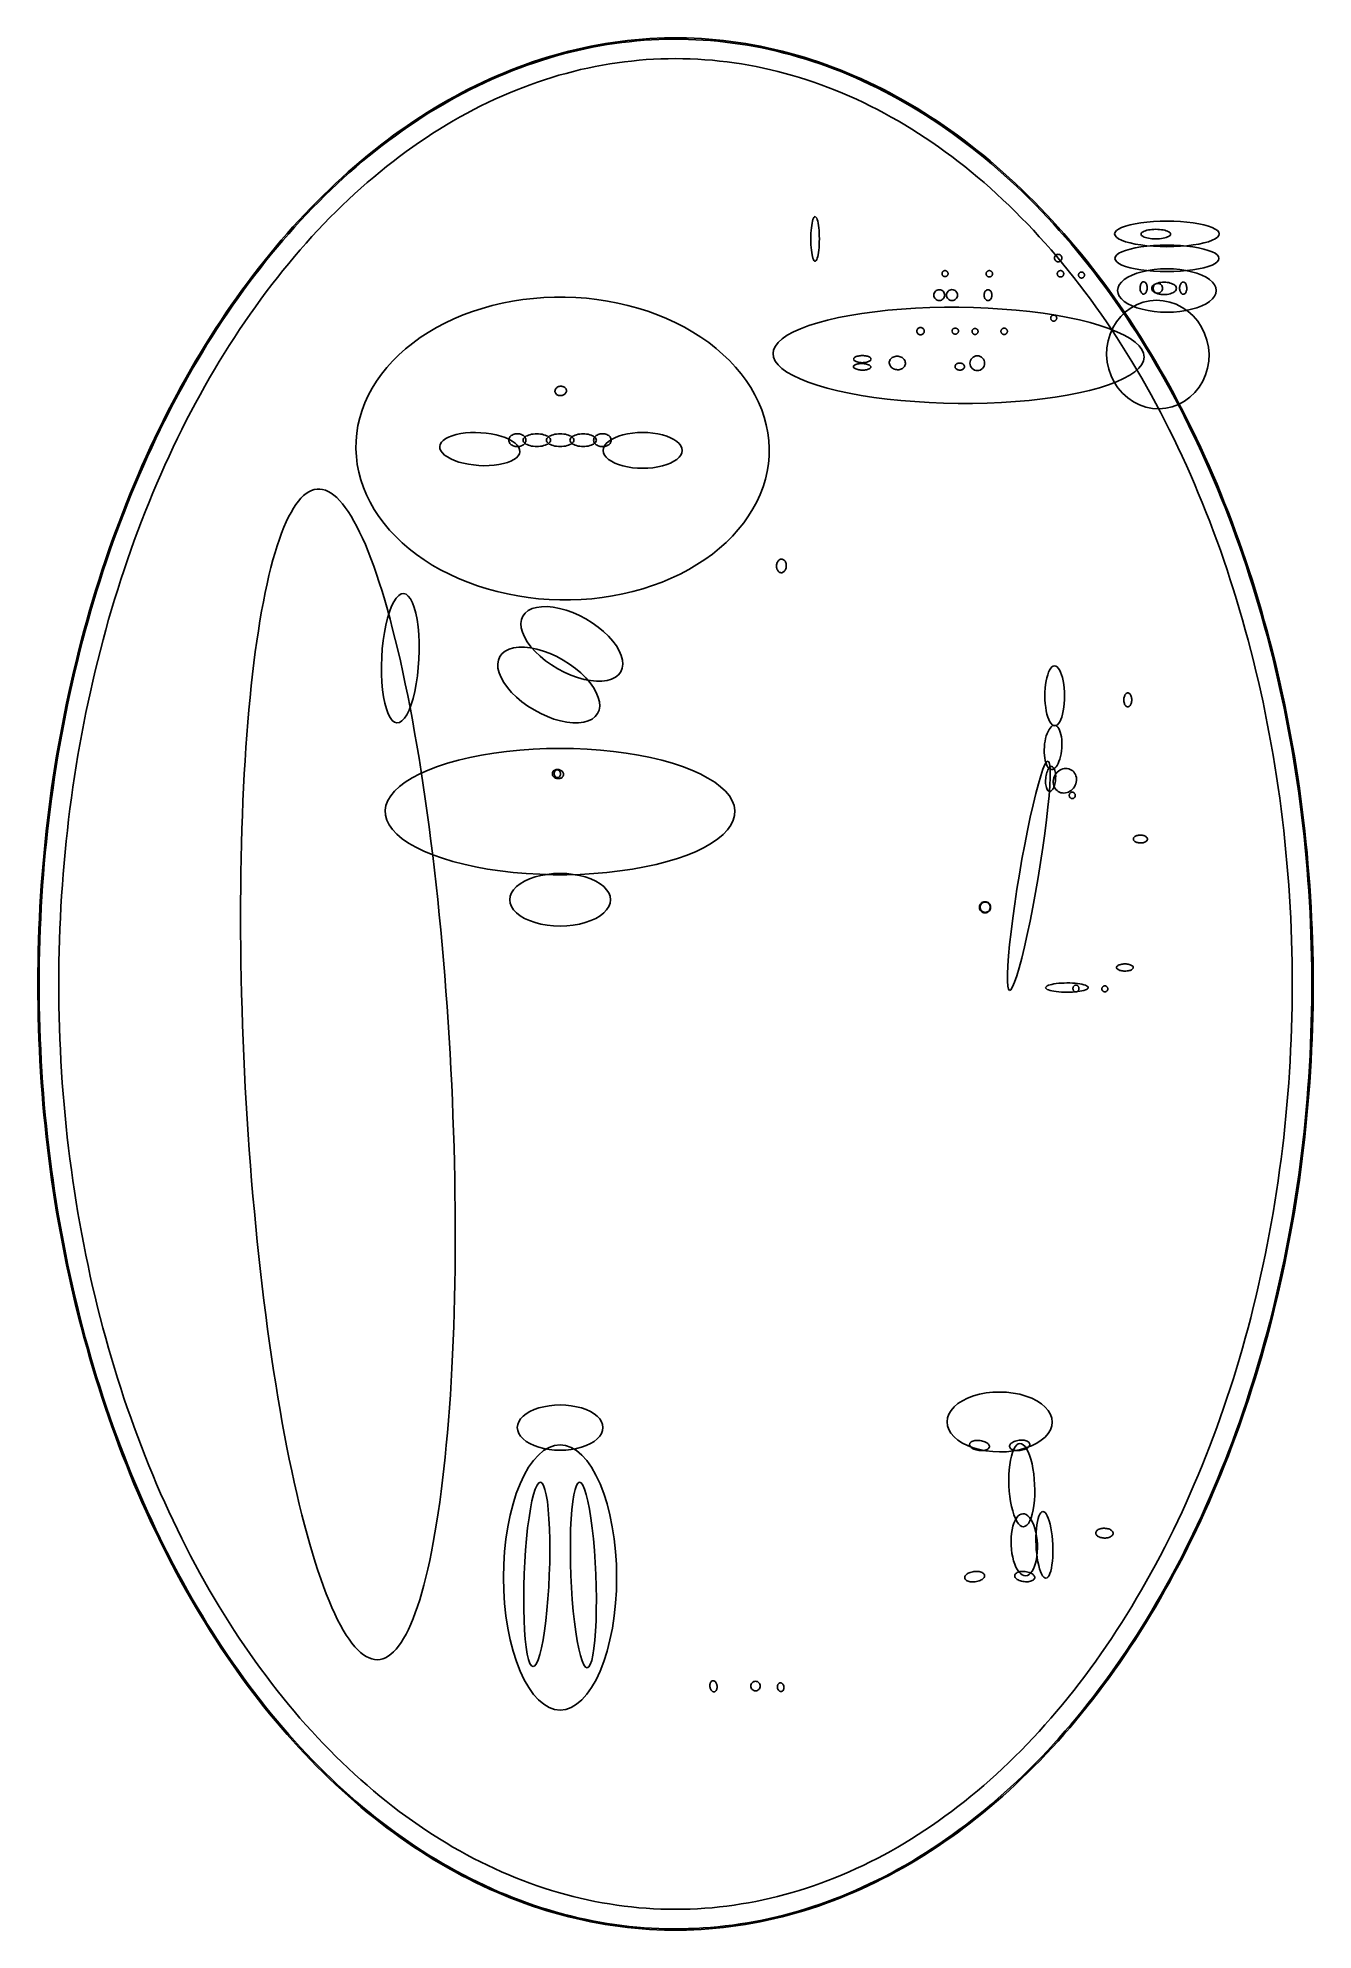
# Model space of a CAD drawing. Extents: x -1 to 217, y -22 to 302.
import ezdxf

# ---------------------------------------------------------------- set-up
doc = ezdxf.new("R2010")
doc.units = 0

msp = doc.modelspace()

# ---------------------------------------------------------------- linework, layer by layer
at = {"layer": 'CIRCLES'}
for p, q in [((172.8, 264.03), (172.78, 263.91)), ((172.78, 263.91), (172.8, 263.78)), ((172.83, 264.15), (172.8, 264.03)), ((172.8, 263.78), (172.83, 263.66)), ((172.89, 264.26), (172.83, 264.15)), ((172.83, 263.66), (172.89, 263.55)), ((172.97, 264.36), (172.89, 264.26)), ((172.89, 263.55), (172.97, 263.46)), ((173.07, 264.43), (172.97, 264.36)), ((172.97, 263.46), (173.07, 263.38)), ((173.18, 264.49), (173.07, 264.43)), ((173.07, 263.38), (173.18, 263.32)), ((173.29, 264.53), (173.18, 264.49)), ((173.18, 263.32), (173.29, 263.28)), ((173.42, 264.54), (173.29, 264.53)), ((173.29, 263.28), (173.42, 263.27)), ((173.54, 264.53), (173.42, 264.54)), ((173.42, 263.27), (173.54, 263.28)), ((173.66, 264.49), (173.54, 264.53)), ((173.54, 263.28), (173.66, 263.32)), ((173.77, 264.43), (173.66, 264.49)), ((173.66, 263.32), (173.77, 263.38)), ((173.87, 264.36), (173.77, 264.43)), ((173.77, 263.38), (173.87, 263.46)), ((173.95, 264.26), (173.87, 264.36)), ((173.87, 263.46), (173.95, 263.55)), ((174.01, 264.15), (173.95, 264.26)), ((173.95, 263.55), (174.01, 263.66)), ((174.04, 264.03), (174.01, 264.15)), ((174.01, 263.66), (174.04, 263.78)), ((174.05, 263.91), (174.04, 264.03)), ((174.04, 263.78), (174.05, 263.91)), ((189.82, 259.19), (189.74, 259.05)), ((189.92, 259.31), (189.82, 259.19)), ((190.04, 259.42), (189.92, 259.31)), ((190.18, 259.49), (190.04, 259.42)), ((190.34, 259.54), (190.18, 259.49)), ((190.5, 259.55), (190.34, 259.54)), ((190.66, 259.54), (190.5, 259.55)), ((190.82, 259.49), (190.66, 259.54)), ((190.96, 259.42), (190.82, 259.49)), ((191.08, 259.31), (190.96, 259.42)), ((191.18, 259.19), (191.08, 259.31)), ((191.26, 259.05), (191.18, 259.19)), ((152.16, 257.74), (152.14, 257.56)), ((152.14, 257.56), (152.16, 257.38)), ((152.21, 257.91), (152.16, 257.74)), ((152.16, 257.38), (152.21, 257.2)), ((152.3, 258.07), (152.21, 257.91)), ((152.21, 257.2), (152.3, 257.04)), ((152.41, 258.21), (152.3, 258.07)), ((152.3, 257.04), (152.41, 256.9)), ((152.55, 258.32), (152.41, 258.21)), ((152.41, 256.9), (152.55, 256.79)), ((152.71, 258.41), (152.55, 258.32)), ((152.55, 256.79), (152.71, 256.7)), ((152.89, 258.46), (152.71, 258.41)), ((152.71, 256.7), (152.89, 256.65)), ((153.07, 258.48), (152.89, 258.46)), ((152.89, 256.65), (153.07, 256.63)), ((153.25, 258.46), (153.07, 258.48)), ((153.07, 256.63), (153.25, 256.65)), ((153.42, 258.41), (153.25, 258.46)), ((153.25, 256.65), (153.42, 256.7)), ((153.58, 258.32), (153.42, 258.41)), ((153.42, 256.7), (153.58, 256.79)), ((153.72, 258.21), (153.58, 258.32)), ((153.58, 256.79), (153.72, 256.9)), ((153.83, 258.07), (153.72, 258.21)), ((153.72, 256.9), (153.83, 257.04)), ((153.92, 257.91), (153.83, 258.07)), ((153.83, 257.04), (153.92, 257.2)), ((153.97, 257.74), (153.92, 257.91)), ((153.92, 257.2), (153.97, 257.38)), ((153.99, 257.56), (153.97, 257.74)), ((153.97, 257.38), (153.99, 257.56)), ((154.32, 257.75), (154.31, 257.56)), ((154.31, 257.56), (154.32, 257.38)), ((154.38, 257.92), (154.32, 257.75)), ((154.32, 257.38), (154.38, 257.2)), ((154.46, 258.08), (154.38, 257.92)), ((154.38, 257.2), (154.46, 257.04)), ((154.58, 258.23), (154.46, 258.08)), ((154.46, 257.04), (154.58, 256.9)), ((154.72, 258.34), (154.58, 258.23)), ((154.58, 256.9), (154.72, 256.78)), ((154.88, 258.43), (154.72, 258.34)), ((154.72, 256.78), (154.88, 256.7)), ((155.06, 258.48), (154.88, 258.43)), ((154.88, 256.7), (155.06, 256.64)), ((155.24, 258.5), (155.06, 258.48)), ((155.06, 256.64), (155.24, 256.63)), ((155.43, 258.48), (155.24, 258.5)), ((155.24, 256.63), (155.43, 256.64)), ((155.6, 258.43), (155.43, 258.48)), ((155.43, 256.64), (155.6, 256.7)), ((155.76, 258.34), (155.6, 258.43)), ((155.6, 256.7), (155.76, 256.78)), ((155.91, 258.23), (155.76, 258.34)), ((155.76, 256.78), (155.91, 256.9)), ((156.02, 258.08), (155.91, 258.23)), ((155.91, 256.9), (156.02, 257.04)), ((156.11, 257.92), (156.02, 258.08)), ((156.02, 257.04), (156.11, 257.2)), ((156.16, 257.75), (156.11, 257.92)), ((156.11, 257.2), (156.16, 257.38)), ((156.18, 257.56), (156.16, 257.75)), ((156.16, 257.38), (156.18, 257.56)), ((189.69, 258.89), (189.68, 258.73)), ((189.68, 258.73), (189.69, 258.57)), ((189.74, 259.05), (189.69, 258.89)), ((189.69, 258.57), (189.74, 258.42)), ((189.74, 258.42), (189.82, 258.27)), ((189.82, 258.27), (189.92, 258.15)), ((189.92, 258.15), (190.04, 258.05)), ((190.04, 258.05), (190.18, 257.97)), ((190.18, 257.97), (190.34, 257.92)), ((190.34, 257.92), (190.5, 257.91)), ((190.5, 257.91), (190.66, 257.92)), ((190.66, 257.92), (190.82, 257.97)), ((190.82, 257.97), (190.96, 258.05)), ((190.96, 258.05), (191.08, 258.15)), ((191.08, 258.15), (191.18, 258.27)), ((191.18, 258.27), (191.26, 258.42)), ((191.31, 258.89), (191.26, 259.05)), ((191.26, 258.42), (191.31, 258.57)), ((191.32, 258.73), (191.31, 258.89)), ((191.31, 258.57), (191.32, 258.73)), ((149.24, 251.52), (149.22, 251.4)), ((149.22, 251.4), (149.24, 251.27)), ((149.27, 251.64), (149.24, 251.52)), ((149.24, 251.27), (149.27, 251.15)), ((149.33, 251.75), (149.27, 251.64)), ((149.27, 251.15), (149.33, 251.04)), ((149.41, 251.85), (149.33, 251.75)), ((149.33, 251.04), (149.41, 250.95)), ((149.51, 251.92), (149.41, 251.85)), ((149.41, 250.95), (149.51, 250.87)), ((149.62, 251.98), (149.51, 251.92)), ((149.51, 250.87), (149.62, 250.81)), ((149.74, 252.02), (149.62, 251.98)), ((149.62, 250.81), (149.74, 250.77)), ((149.86, 252.03), (149.74, 252.02)), ((149.74, 250.77), (149.86, 250.76)), ((149.98, 252.02), (149.86, 252.03)), ((149.86, 250.76), (149.98, 250.77)), ((150.1, 251.98), (149.98, 252.02)), ((149.98, 250.77), (150.1, 250.81)), ((150.21, 251.92), (150.1, 251.98)), ((150.1, 250.81), (150.21, 250.87)), ((150.31, 251.85), (150.21, 251.92)), ((150.21, 250.87), (150.31, 250.95)), ((150.39, 251.75), (150.31, 251.85)), ((150.31, 250.95), (150.39, 251.04)), ((150.45, 251.64), (150.39, 251.75)), ((150.39, 251.04), (150.45, 251.15)), ((150.48, 251.52), (150.45, 251.64)), ((150.45, 251.15), (150.48, 251.27)), ((150.5, 251.4), (150.48, 251.52)), ((150.48, 251.27), (150.5, 251.4)), ((158.42, 246.38), (158.34, 246.15)), ((158.53, 246.6), (158.42, 246.38)), ((158.69, 246.79), (158.53, 246.6)), ((158.88, 246.95), (158.69, 246.79)), ((159.09, 247.06), (158.88, 246.95)), ((159.33, 247.14), (159.09, 247.06)), ((159.58, 247.16), (159.33, 247.14)), ((159.82, 247.14), (159.58, 247.16)), ((160.06, 247.06), (159.82, 247.14)), ((160.27, 246.95), (160.06, 247.06)), ((160.46, 246.79), (160.27, 246.95)), ((160.62, 246.6), (160.46, 246.79)), ((160.74, 246.38), (160.62, 246.6)), ((160.81, 246.15), (160.74, 246.38)), ((158.34, 246.15), (158.32, 245.9)), ((158.32, 245.9), (158.34, 245.66)), ((158.34, 245.66), (158.42, 245.42)), ((158.42, 245.42), (158.53, 245.21)), ((158.53, 245.21), (158.69, 245.02)), ((158.69, 245.02), (158.88, 244.86)), ((158.88, 244.86), (159.09, 244.74)), ((159.09, 244.74), (159.33, 244.67)), ((159.33, 244.67), (159.58, 244.65)), ((159.58, 244.65), (159.82, 244.67)), ((159.82, 244.67), (160.06, 244.74)), ((160.06, 244.74), (160.27, 244.86)), ((160.27, 244.86), (160.46, 245.02)), ((160.46, 245.02), (160.62, 245.21)), ((160.62, 245.21), (160.74, 245.42)), ((160.74, 245.42), (160.81, 245.66)), ((160.83, 245.9), (160.81, 246.15)), ((160.81, 245.66), (160.83, 245.9)), ((159.97, 152.97), (159.95, 152.78)), ((159.95, 152.78), (159.97, 152.59)), ((160.03, 153.14), (159.97, 152.97)), ((159.97, 152.59), (160.03, 152.41)), ((160.12, 153.31), (160.03, 153.14)), ((160.03, 152.41), (160.12, 152.25)), ((160.08, 152.95), (160.06, 152.78)), ((160.06, 152.78), (160.08, 152.61)), ((160.13, 153.11), (160.08, 152.95)), ((160.08, 152.61), (160.13, 152.45)), ((160.23, 153.45), (160.12, 153.31)), ((160.12, 152.25), (160.23, 152.11)), ((160.21, 153.27), (160.13, 153.11)), ((160.13, 152.45), (160.21, 152.3)), ((160.31, 153.4), (160.21, 153.27)), ((160.21, 152.3), (160.31, 152.16)), ((160.38, 153.57), (160.23, 153.45)), ((160.45, 153.51), (160.31, 153.4)), ((160.54, 153.66), (160.38, 153.57)), ((160.6, 153.59), (160.45, 153.51)), ((160.72, 153.72), (160.54, 153.66)), ((160.76, 153.64), (160.6, 153.59)), ((160.91, 153.73), (160.72, 153.72)), ((160.93, 153.65), (160.76, 153.64)), ((161.09, 153.72), (160.91, 153.73)), ((161.1, 153.64), (160.93, 153.65)), ((161.27, 153.66), (161.09, 153.72)), ((161.26, 153.59), (161.1, 153.64)), ((161.41, 153.51), (161.26, 153.59)), ((161.44, 153.57), (161.27, 153.66)), ((161.55, 153.4), (161.41, 153.51)), ((161.58, 153.45), (161.44, 153.57)), ((161.66, 153.27), (161.55, 153.4)), ((161.55, 152.16), (161.66, 152.3)), ((161.7, 153.31), (161.58, 153.45)), ((161.58, 152.11), (161.7, 152.25)), ((161.74, 153.11), (161.66, 153.27)), ((161.66, 152.3), (161.74, 152.45)), ((161.79, 153.14), (161.7, 153.31)), ((161.7, 152.25), (161.79, 152.41)), ((161.79, 152.95), (161.74, 153.11)), ((161.74, 152.45), (161.79, 152.61)), ((161.84, 152.97), (161.79, 153.14)), ((161.8, 152.78), (161.79, 152.95)), ((161.79, 152.61), (161.8, 152.78)), ((161.79, 152.41), (161.84, 152.59)), ((161.86, 152.78), (161.84, 152.97)), ((161.84, 152.59), (161.86, 152.78)), ((160.23, 152.11), (160.38, 151.99)), ((160.31, 152.16), (160.45, 152.06)), ((160.38, 151.99), (160.54, 151.9)), ((160.45, 152.06), (160.6, 151.98)), ((160.54, 151.9), (160.72, 151.84)), ((160.6, 151.98), (160.76, 151.93)), ((160.72, 151.84), (160.91, 151.83)), ((160.76, 151.93), (160.93, 151.91)), ((160.91, 151.83), (161.09, 151.84)), ((160.93, 151.91), (161.1, 151.93)), ((161.09, 151.84), (161.27, 151.9)), ((161.1, 151.93), (161.26, 151.98)), ((161.26, 151.98), (161.41, 152.06)), ((161.27, 151.9), (161.44, 151.99)), ((161.41, 152.06), (161.55, 152.16)), ((161.44, 151.99), (161.58, 152.11)), ((120.81, 19.63), (120.79, 19.48)), ((120.79, 19.48), (120.81, 19.32)), ((120.85, 19.79), (120.81, 19.63)), ((120.93, 19.93), (120.85, 19.79)), ((121.03, 20.05), (120.93, 19.93)), ((121.15, 20.15), (121.03, 20.05)), ((121.29, 20.23), (121.15, 20.15)), ((121.44, 20.27), (121.29, 20.23)), ((121.6, 20.29), (121.44, 20.27)), ((121.76, 20.27), (121.6, 20.29)), ((121.91, 20.23), (121.76, 20.27)), ((122.05, 20.15), (121.91, 20.23)), ((122.18, 20.05), (122.05, 20.15)), ((122.28, 19.93), (122.18, 20.05)), ((122.35, 19.79), (122.28, 19.93)), ((122.4, 19.63), (122.35, 19.79)), ((122.41, 19.48), (122.4, 19.63)), ((122.4, 19.32), (122.41, 19.48)), ((120.81, 19.32), (120.85, 19.16)), ((120.85, 19.16), (120.93, 19.02)), ((120.93, 19.02), (121.03, 18.9)), ((121.03, 18.9), (121.15, 18.8)), ((121.15, 18.8), (121.29, 18.73)), ((121.29, 18.73), (121.44, 18.68)), ((121.44, 18.68), (121.6, 18.66)), ((121.6, 18.66), (121.76, 18.68)), ((121.76, 18.68), (121.91, 18.73)), ((121.91, 18.73), (122.05, 18.8)), ((122.05, 18.8), (122.18, 18.9)), ((122.18, 18.9), (122.28, 19.02)), ((122.28, 19.02), (122.35, 19.16)), ((122.35, 19.16), (122.4, 19.32))]:
    msp.add_line(p, q, dxfattribs=at)
at = {"layer": 'ELLIPSES'}
for p, q in [((100.94, 301.27), (99.68, 301.14)), ((102.21, 301.38), (100.94, 301.27)), ((103.47, 301.46), (102.21, 301.38)), ((103.78, 301.25), (102.51, 301.17)), ((104.74, 301.53), (103.47, 301.46)), ((105.04, 301.31), (103.78, 301.25)), ((106, 301.57), (104.74, 301.53)), ((106.31, 301.35), (105.04, 301.31)), ((107.27, 301.59), (106, 301.57)), ((107.57, 301.36), (106.31, 301.35)), ((108.54, 301.59), (107.27, 301.59)), ((108.84, 301.36), (107.57, 301.36)), ((109.8, 301.57), (108.54, 301.59)), ((110.1, 301.33), (108.84, 301.36)), ((111.07, 301.53), (109.8, 301.57)), ((111.37, 301.28), (110.1, 301.33)), ((112.33, 301.46), (111.07, 301.53)), ((112.63, 301.21), (111.37, 301.28)), ((113.6, 301.38), (112.33, 301.46)), ((114.86, 301.27), (113.6, 301.38)), ((116.12, 301.14), (114.86, 301.27)), ((85.9, 298.28), (84.66, 297.89)), ((86.2, 298.13), (84.96, 297.74)), ((87.14, 298.64), (85.9, 298.28)), ((87.44, 298.49), (86.2, 298.13)), ((88.38, 298.99), (87.14, 298.64)), ((88.69, 298.83), (87.44, 298.49)), ((89.63, 299.32), (88.38, 298.99)), ((89.93, 299.15), (88.69, 298.83)), ((90.88, 299.62), (89.63, 299.32)), ((91.18, 299.45), (89.93, 299.15)), ((92.13, 299.9), (90.88, 299.62)), ((92.43, 299.73), (91.18, 299.45)), ((93.39, 300.16), (92.13, 299.9)), ((93.69, 299.98), (92.43, 299.73)), ((94.64, 300.4), (93.39, 300.16)), ((94.94, 300.22), (93.69, 299.98)), ((95.9, 300.62), (94.64, 300.4)), ((96.2, 300.43), (94.94, 300.22)), ((97.16, 300.81), (95.9, 300.62)), ((97.46, 300.62), (96.2, 300.43)), ((98.42, 300.99), (97.16, 300.81)), ((98.72, 300.79), (97.46, 300.62)), ((99.68, 301.14), (98.42, 300.99)), ((99.98, 300.94), (98.72, 300.79)), ((101.25, 301.06), (99.98, 300.94)), ((102.51, 301.17), (101.25, 301.06)), ((105.4, 297.99), (104.15, 297.93)), ((106.66, 298.02), (105.4, 297.99)), ((107.92, 298.04), (106.66, 298.02)), ((109.17, 298.02), (107.92, 298.04)), ((110.43, 297.99), (109.17, 298.02)), ((111.69, 297.93), (110.43, 297.99)), ((113.9, 301.12), (112.63, 301.21)), ((115.16, 301), (113.9, 301.12)), ((116.42, 300.87), (115.16, 301)), ((117.39, 300.98), (116.12, 301.14)), ((117.68, 300.71), (116.42, 300.87)), ((118.65, 300.81), (117.39, 300.98)), ((118.94, 300.53), (117.68, 300.71)), ((119.91, 300.61), (118.65, 300.81)), ((120.2, 300.33), (118.94, 300.53)), ((121.16, 300.4), (119.91, 300.61)), ((121.46, 300.1), (120.2, 300.33)), ((122.42, 300.16), (121.16, 300.4)), ((122.71, 299.86), (121.46, 300.1)), ((123.67, 299.9), (122.42, 300.16)), ((123.97, 299.59), (122.71, 299.86)), ((124.92, 299.62), (123.67, 299.9)), ((125.22, 299.3), (123.97, 299.59)), ((126.17, 299.31), (124.92, 299.62)), ((126.47, 299), (125.22, 299.3)), ((127.42, 298.99), (126.17, 299.31)), ((127.71, 298.66), (126.47, 299)), ((128.66, 298.64), (127.42, 298.99)), ((128.96, 298.31), (127.71, 298.66)), ((129.91, 298.27), (128.66, 298.64)), ((130.2, 297.94), (128.96, 298.31)), ((131.14, 297.88), (129.91, 298.27)), ((77.3, 295.11), (76.09, 294.57)), ((77.6, 294.99), (76.38, 294.46)), ((78.52, 295.63), (77.3, 295.11)), ((78.82, 295.5), (77.6, 294.99)), ((79.74, 296.12), (78.52, 295.63)), ((80.04, 295.99), (78.82, 295.5)), ((80.96, 296.59), (79.74, 296.12)), ((81.26, 296.46), (80.04, 295.99)), ((82.19, 297.05), (80.96, 296.59)), ((82.49, 296.91), (81.26, 296.46)), ((83.42, 297.48), (82.19, 297.05)), ((83.72, 297.34), (82.49, 296.91)), ((84.66, 297.89), (83.42, 297.48)), ((84.96, 297.74), (83.72, 297.34)), ((86.7, 294.81), (85.47, 294.42)), ((87.93, 295.18), (86.7, 294.81)), ((89.16, 295.52), (87.93, 295.18)), ((90.4, 295.84), (89.16, 295.52)), ((91.64, 296.15), (90.4, 295.84)), ((92.89, 296.43), (91.64, 296.15)), ((94.13, 296.68), (92.89, 296.43)), ((95.38, 296.92), (94.13, 296.68)), ((96.63, 297.13), (95.38, 296.92)), ((97.88, 297.32), (96.63, 297.13)), ((99.13, 297.49), (97.88, 297.32)), ((100.38, 297.63), (99.13, 297.49)), ((101.64, 297.76), (100.38, 297.63)), ((102.89, 297.86), (101.64, 297.76)), ((104.15, 297.93), (102.89, 297.86)), ((112.94, 297.85), (111.69, 297.93)), ((114.2, 297.75), (112.94, 297.85)), ((115.45, 297.63), (114.2, 297.75)), ((116.71, 297.48), (115.45, 297.63)), ((117.96, 297.32), (116.71, 297.48)), ((119.21, 297.13), (117.96, 297.32)), ((120.46, 296.91), (119.21, 297.13)), ((121.7, 296.68), (120.46, 296.91)), ((122.95, 296.42), (121.7, 296.68)), ((124.19, 296.14), (122.95, 296.42)), ((125.43, 295.84), (124.19, 296.14)), ((126.67, 295.52), (125.43, 295.84)), ((127.91, 295.17), (126.67, 295.52)), ((129.14, 294.8), (127.91, 295.17)), ((130.37, 294.41), (129.14, 294.8)), ((131.43, 297.54), (130.2, 297.94)), ((132.38, 297.47), (131.14, 297.88)), ((132.67, 297.13), (131.43, 297.54)), ((133.61, 297.04), (132.38, 297.47)), ((133.9, 296.69), (132.67, 297.13)), ((134.84, 296.59), (133.61, 297.04)), ((135.13, 296.23), (133.9, 296.69)), ((136.07, 296.12), (134.84, 296.59)), ((136.35, 295.75), (135.13, 296.23)), ((137.29, 295.62), (136.07, 296.12)), ((137.57, 295.25), (136.35, 295.75)), ((138.5, 295.11), (137.29, 295.62)), ((138.79, 294.73), (137.57, 295.25)), ((139.72, 294.57), (138.5, 295.11)), ((70.09, 291.58), (68.9, 290.92)), ((71.28, 292.22), (70.09, 291.58)), ((71.57, 292.12), (70.38, 291.48)), ((72.47, 292.84), (71.28, 292.22)), ((72.77, 292.74), (71.57, 292.12)), ((73.67, 293.44), (72.47, 292.84)), ((73.97, 293.33), (72.77, 292.74)), ((74.88, 294.02), (73.67, 293.44)), ((75.17, 293.9), (73.97, 293.33)), ((76.09, 294.57), (74.88, 294.02)), ((76.38, 294.46), (75.17, 293.9)), ((78.16, 291.62), (76.96, 291.08)), ((79.37, 292.14), (78.16, 291.62)), ((80.58, 292.64), (79.37, 292.14)), ((81.8, 293.12), (80.58, 292.64)), ((83.02, 293.57), (81.8, 293.12)), ((84.24, 294.01), (83.02, 293.57)), ((85.47, 294.42), (84.24, 294.01)), ((131.6, 294), (130.37, 294.41)), ((132.82, 293.57), (131.6, 294)), ((134.04, 293.11), (132.82, 293.57)), ((135.25, 292.63), (134.04, 293.11)), ((136.47, 292.14), (135.25, 292.63)), ((137.67, 291.61), (136.47, 292.14)), ((138.88, 291.07), (137.67, 291.61)), ((140, 294.18), (138.79, 294.73)), ((140.93, 294.01), (139.72, 294.57)), ((141.2, 293.62), (140, 294.18)), ((142.13, 293.43), (140.93, 294.01)), ((142.41, 293.04), (141.2, 293.62)), ((143.33, 292.84), (142.13, 293.43)), ((143.61, 292.43), (142.41, 293.04)), ((144.53, 292.22), (143.33, 292.84)), ((144.8, 291.8), (143.61, 292.43)), ((145.72, 291.58), (144.53, 292.22)), ((145.99, 291.16), (144.8, 291.8)), ((146.9, 290.92), (145.72, 291.58)), ((65.38, 288.82), (64.22, 288.08)), ((65.67, 288.74), (64.51, 288)), ((66.55, 289.54), (65.38, 288.82)), ((66.84, 289.45), (65.67, 288.74)), ((67.72, 290.24), (66.55, 289.54)), ((68.02, 290.15), (66.84, 289.45)), ((68.9, 290.92), (67.72, 290.24)), ((69.2, 290.83), (68.02, 290.15)), ((70.38, 291.48), (69.2, 290.83)), ((72.19, 288.7), (71.01, 288.05)), ((73.37, 289.33), (72.19, 288.7)), ((74.56, 289.94), (73.37, 289.33)), ((75.76, 290.52), (74.56, 289.94)), ((76.96, 291.08), (75.76, 290.52)), ((140.08, 290.51), (138.88, 291.07)), ((141.27, 289.92), (140.08, 290.51)), ((142.46, 289.32), (141.27, 289.92)), ((143.65, 288.69), (142.46, 289.32)), ((144.83, 288.04), (143.65, 288.69)), ((147.17, 290.49), (145.99, 291.16)), ((148.08, 290.23), (146.9, 290.92)), ((148.35, 289.8), (147.17, 290.49)), ((149.26, 289.53), (148.08, 290.23)), ((149.52, 289.1), (148.35, 289.8)), ((150.42, 288.81), (149.26, 289.53)), ((150.69, 288.37), (149.52, 289.1)), ((151.59, 288.07), (150.42, 288.81)), ((151.85, 287.62), (150.69, 288.37)), ((60.76, 285.74), (59.62, 284.92)), ((61.05, 285.67), (59.91, 284.85)), ((61.91, 286.54), (60.76, 285.74)), ((62.2, 286.46), (61.05, 285.67)), ((63.06, 287.32), (61.91, 286.54)), ((63.35, 287.24), (62.2, 286.46)), ((64.22, 288.08), (63.06, 287.32)), ((64.51, 288), (63.35, 287.24)), ((66.34, 285.25), (65.19, 284.5)), ((67.5, 285.99), (66.34, 285.25)), ((68.66, 286.7), (67.5, 285.99)), ((69.83, 287.39), (68.66, 286.7)), ((71.01, 288.05), (69.83, 287.39)), ((146, 287.37), (144.83, 288.04)), ((147.17, 286.68), (146, 287.37)), ((148.34, 285.97), (147.17, 286.68)), ((149.49, 285.24), (148.34, 285.97)), ((150.65, 284.49), (149.49, 285.24)), ((152.74, 287.31), (151.59, 288.07)), ((153, 286.85), (151.85, 287.62)), ((153.9, 286.53), (152.74, 287.31)), ((154.15, 286.07), (153, 286.85)), ((155.04, 285.73), (153.9, 286.53)), ((155.3, 285.26), (154.15, 286.07)), ((156.18, 284.91), (155.04, 285.73)), ((156.43, 284.43), (155.3, 285.26)), ((56.25, 282.34), (55.13, 281.44)), ((56.53, 282.28), (55.42, 281.39)), ((57.36, 283.22), (56.25, 282.34)), ((57.65, 283.16), (56.53, 282.28)), ((58.49, 284.08), (57.36, 283.22)), ((58.78, 284.01), (57.65, 283.16)), ((59.62, 284.92), (58.49, 284.08)), ((59.91, 284.85), (58.78, 284.01)), ((61.76, 282.12), (60.64, 281.29)), ((62.9, 282.94), (61.76, 282.12)), ((64.04, 283.73), (62.9, 282.94)), ((65.19, 284.5), (64.04, 283.73)), ((151.79, 283.72), (150.65, 284.49)), ((152.93, 282.92), (151.79, 283.72)), ((154.07, 282.11), (152.93, 282.92)), ((155.19, 281.27), (154.07, 282.11)), ((157.31, 284.07), (156.18, 284.91)), ((157.56, 283.59), (156.43, 284.43)), ((158.44, 283.21), (157.31, 284.07)), ((158.69, 282.72), (157.56, 283.59)), ((159.56, 282.33), (158.44, 283.21)), ((159.8, 281.83), (158.69, 282.72)), ((160.67, 281.43), (159.56, 282.33)), ((160.91, 280.93), (159.8, 281.83)), ((51.84, 278.64), (50.76, 277.66)), ((52.12, 278.59), (51.04, 277.62)), ((52.93, 279.59), (51.84, 278.64)), ((53.21, 279.54), (52.12, 278.59)), ((54.03, 280.53), (52.93, 279.59)), ((54.31, 280.47), (53.21, 279.54)), ((55.13, 281.44), (54.03, 280.53)), ((55.42, 281.39), (54.31, 280.47)), ((57.3, 278.67), (56.2, 277.76)), ((58.4, 279.56), (57.3, 278.67)), ((59.52, 280.44), (58.4, 279.56)), ((60.64, 281.29), (59.52, 280.44)), ((156.31, 280.42), (155.19, 281.27)), ((157.43, 279.55), (156.31, 280.42)), ((158.53, 278.65), (157.43, 279.55)), ((159.63, 277.74), (158.53, 278.65)), ((161.77, 280.52), (160.67, 281.43)), ((162.01, 280.01), (160.91, 280.93)), ((162.87, 279.58), (161.77, 280.52)), ((163.11, 279.06), (162.01, 280.01)), ((163.96, 278.63), (162.87, 279.58)), ((164.2, 278.1), (163.11, 279.06)), ((165.04, 277.65), (163.96, 278.63)), ((48.61, 275.66), (47.56, 274.63)), ((48.89, 275.62), (47.83, 274.59)), ((49.68, 276.67), (48.61, 275.66)), ((49.96, 276.63), (48.89, 275.62)), ((50.76, 277.66), (49.68, 276.67)), ((51.04, 277.62), (49.96, 276.63)), ((54.02, 275.87), (52.94, 274.9)), ((55.1, 276.82), (54.02, 275.87)), ((56.2, 277.76), (55.1, 276.82)), ((160.73, 276.81), (159.63, 277.74)), ((161.81, 275.85), (160.73, 276.81)), ((162.89, 274.88), (161.81, 275.85)), ((165.28, 277.12), (164.2, 278.1)), ((166.12, 276.66), (165.04, 277.65)), ((166.35, 276.13), (165.28, 277.12)), ((167.19, 275.65), (166.12, 276.66)), ((167.41, 275.11), (166.35, 276.13)), ((168.24, 274.62), (167.19, 275.65)), ((45.46, 272.52), (44.43, 271.44)), ((45.74, 272.49), (44.7, 271.41)), ((46.5, 273.59), (45.46, 272.52)), ((46.78, 273.55), (45.74, 272.49)), ((47.56, 274.63), (46.5, 273.59)), ((47.83, 274.59), (46.78, 273.55)), ((50.81, 272.9), (49.76, 271.87)), ((51.87, 273.91), (50.81, 272.9)), ((52.94, 274.9), (51.87, 273.91)), ((163.96, 273.89), (162.89, 274.88)), ((165.02, 272.88), (163.96, 273.89)), ((166.07, 271.85), (165.02, 272.88)), ((168.47, 274.07), (167.41, 275.11)), ((169.3, 273.58), (168.24, 274.62)), ((169.52, 273.02), (168.47, 274.07)), ((170.34, 272.51), (169.3, 273.58)), ((170.56, 271.95), (169.52, 273.02)), ((171.37, 271.43), (170.34, 272.51)), ((42.38, 269.22), (41.37, 268.09)), ((42.66, 269.19), (41.65, 268.06)), ((43.4, 270.34), (42.38, 269.22)), ((43.68, 270.31), (42.66, 269.19)), ((44.43, 271.44), (43.4, 270.34)), ((44.7, 271.41), (43.68, 270.31)), ((47.67, 269.76), (46.65, 268.68)), ((48.71, 270.83), (47.67, 269.76)), ((49.76, 271.87), (48.71, 270.83)), ((131.16, 269.09), (131.11, 268.64)), ((131.21, 269.5), (131.16, 269.09)), ((131.27, 269.88), (131.21, 269.5)), ((131.35, 270.21), (131.27, 269.88)), ((131.43, 270.49), (131.35, 270.21)), ((131.51, 270.71), (131.43, 270.49)), ((131.6, 270.87), (131.51, 270.71)), ((131.7, 270.96), (131.6, 270.87)), ((131.79, 271), (131.7, 270.96)), ((131.89, 270.96), (131.79, 271)), ((131.98, 270.87), (131.89, 270.96)), ((132.08, 270.71), (131.98, 270.87)), ((132.16, 270.49), (132.08, 270.71)), ((132.24, 270.21), (132.16, 270.49)), ((132.31, 269.88), (132.24, 270.21)), ((132.38, 269.5), (132.31, 269.88)), ((132.43, 269.09), (132.38, 269.5)), ((132.47, 268.64), (132.43, 269.09)), ((167.11, 270.81), (166.07, 271.85)), ((168.15, 269.74), (167.11, 270.81)), ((169.18, 268.66), (168.15, 269.74)), ((171.59, 270.86), (170.56, 271.95)), ((172.4, 270.33), (171.37, 271.43)), ((172.61, 269.75), (171.59, 270.86)), ((173.42, 269.21), (172.4, 270.33)), ((173.62, 268.63), (172.61, 269.75)), ((174.42, 268.08), (173.42, 269.21)), ((183.78, 268.87), (183.41, 268.6)), ((184.3, 269.13), (183.78, 268.87)), ((184.95, 269.37), (184.3, 269.13)), ((185.73, 269.58), (184.95, 269.37)), ((186.61, 269.77), (185.73, 269.58)), ((187.58, 269.93), (186.61, 269.77)), ((188.63, 270.06), (187.58, 269.93)), ((189.74, 270.15), (188.63, 270.06)), ((190.89, 270.2), (189.74, 270.15)), ((192.06, 270.22), (190.89, 270.2)), ((193.22, 270.2), (192.06, 270.22)), ((194.37, 270.15), (193.22, 270.2)), ((195.48, 270.06), (194.37, 270.15)), ((196.53, 269.93), (195.48, 270.06)), ((197.51, 269.77), (196.53, 269.93)), ((198.39, 269.58), (197.51, 269.77)), ((199.16, 269.37), (198.39, 269.58)), ((199.81, 269.13), (199.16, 269.37)), ((200.33, 268.87), (199.81, 269.13)), ((200.7, 268.6), (200.33, 268.87)), ((39.38, 265.77), (38.4, 264.58)), ((39.66, 265.74), (38.67, 264.56)), ((40.38, 266.94), (39.38, 265.77)), ((40.65, 266.91), (39.66, 265.74)), ((41.37, 268.09), (40.38, 266.94)), ((41.65, 268.06), (40.65, 266.91)), ((44.62, 266.45), (43.61, 265.32)), ((45.63, 267.57), (44.62, 266.45)), ((46.65, 268.68), (45.63, 267.57)), ((131.07, 267.68), (131.06, 267.18)), ((131.06, 267.18), (131.07, 266.68)), ((131.08, 268.17), (131.07, 267.68)), ((131.07, 266.68), (131.08, 266.19)), ((131.11, 268.64), (131.08, 268.17)), ((131.08, 266.19), (131.11, 265.71)), ((131.11, 265.71), (131.16, 265.27)), ((132.43, 265.27), (132.47, 265.71)), ((132.5, 268.17), (132.47, 268.64)), ((132.47, 265.71), (132.5, 266.19)), ((132.52, 267.68), (132.5, 268.17)), ((132.5, 266.19), (132.52, 266.68)), ((132.53, 267.18), (132.52, 267.68)), ((132.52, 266.68), (132.53, 267.18)), ((170.2, 267.55), (169.18, 268.66)), ((171.21, 266.43), (170.2, 267.55)), ((172.21, 265.3), (171.21, 266.43)), ((174.63, 267.49), (173.62, 268.63)), ((175.42, 266.92), (174.42, 268.08)), ((175.63, 266.33), (174.63, 267.49)), ((176.41, 265.76), (175.42, 266.92)), ((176.61, 265.15), (175.63, 266.33)), ((177.4, 264.57), (176.41, 265.76)), ((183.18, 268.32), (183.1, 268.03)), ((183.1, 268.03), (183.18, 267.75)), ((183.41, 268.6), (183.18, 268.32)), ((183.18, 267.75), (183.41, 267.47)), ((183.41, 267.47), (183.78, 267.2)), ((183.78, 267.2), (184.3, 266.94)), ((184.3, 266.94), (184.95, 266.7)), ((184.95, 266.7), (185.73, 266.48)), ((185.73, 266.48), (186.61, 266.3)), ((186.63, 265.64), (185.75, 265.44)), ((186.61, 266.3), (187.58, 266.14)), ((187.6, 265.8), (186.63, 265.64)), ((187.58, 266.14), (188.63, 266.01)), ((188.64, 265.93), (187.6, 265.8)), ((187.65, 268.11), (187.63, 268)), ((187.63, 268), (187.65, 267.9)), ((187.72, 268.21), (187.65, 268.11)), ((187.65, 267.9), (187.72, 267.79)), ((187.82, 268.31), (187.72, 268.21)), ((187.72, 267.79), (187.82, 267.69)), ((187.97, 268.41), (187.82, 268.31)), ((187.82, 267.69), (187.97, 267.59)), ((188.15, 268.5), (187.97, 268.41)), ((187.97, 267.59), (188.15, 267.5)), ((188.37, 268.58), (188.15, 268.5)), ((188.15, 267.5), (188.37, 267.42)), ((188.61, 268.65), (188.37, 268.58)), ((188.37, 267.42), (188.61, 267.35)), ((188.89, 268.71), (188.61, 268.65)), ((188.61, 267.35), (188.89, 267.29)), ((188.63, 266.01), (189.74, 265.92)), ((189.75, 266.03), (188.64, 265.93)), ((189.18, 268.76), (188.89, 268.71)), ((188.89, 267.29), (189.18, 267.25)), ((189.49, 268.79), (189.18, 268.76)), ((189.18, 267.25), (189.49, 267.21)), ((189.82, 268.81), (189.49, 268.79)), ((189.49, 267.21), (189.82, 267.19)), ((189.74, 265.92), (190.89, 265.86)), ((190.89, 266.09), (189.75, 266.03)), ((190.15, 268.82), (189.82, 268.81)), ((189.82, 267.19), (190.15, 267.18)), ((190.47, 268.81), (190.15, 268.82)), ((190.15, 267.18), (190.47, 267.19)), ((190.8, 268.79), (190.47, 268.81)), ((190.47, 267.19), (190.8, 267.21)), ((191.11, 268.76), (190.8, 268.79)), ((190.8, 267.21), (191.11, 267.25)), ((192.06, 266.11), (190.89, 266.09)), ((190.89, 265.86), (192.06, 265.84)), ((191.4, 268.71), (191.11, 268.76)), ((191.11, 267.25), (191.4, 267.29)), ((191.68, 268.65), (191.4, 268.71)), ((191.4, 267.29), (191.68, 267.35)), ((191.93, 268.58), (191.68, 268.65)), ((191.68, 267.35), (191.93, 267.42)), ((192.14, 268.5), (191.93, 268.58)), ((191.93, 267.42), (192.14, 267.51)), ((193.22, 266.09), (192.06, 266.11)), ((192.06, 265.84), (193.22, 265.86)), ((192.32, 268.41), (192.14, 268.5)), ((192.14, 267.51), (192.33, 267.59)), ((192.47, 268.32), (192.32, 268.41)), ((192.33, 267.59), (192.47, 267.69)), ((192.58, 268.21), (192.47, 268.32)), ((192.47, 267.69), (192.58, 267.79)), ((192.64, 268.11), (192.58, 268.21)), ((192.58, 267.79), (192.64, 267.9)), ((192.66, 268), (192.64, 268.11)), ((192.64, 267.9), (192.66, 268)), ((194.36, 266.03), (193.22, 266.09)), ((193.22, 265.86), (194.37, 265.92)), ((195.47, 265.93), (194.36, 266.03)), ((194.37, 265.92), (195.48, 266.01)), ((196.51, 265.8), (195.47, 265.93)), ((195.48, 266.01), (196.53, 266.14)), ((197.48, 265.64), (196.51, 265.8)), ((196.53, 266.14), (197.51, 266.3)), ((198.36, 265.44), (197.48, 265.64)), ((197.51, 266.3), (198.39, 266.48)), ((198.39, 266.48), (199.16, 266.7)), ((199.16, 266.7), (199.81, 266.94)), ((199.81, 266.94), (200.33, 267.2)), ((200.33, 267.2), (200.7, 267.47)), ((200.93, 268.32), (200.7, 268.6)), ((200.7, 267.47), (200.93, 267.75)), ((201.01, 268.03), (200.93, 268.32)), ((200.93, 267.75), (201.01, 268.03)), ((37.43, 263.38), (36.47, 262.16)), ((37.7, 263.36), (36.74, 262.14)), ((38.4, 264.58), (37.43, 263.38)), ((38.67, 264.56), (37.7, 263.36)), ((41.64, 262.99), (40.66, 261.79)), ((42.62, 264.16), (41.64, 262.99)), ((43.61, 265.32), (42.62, 264.16)), ((131.16, 265.27), (131.21, 264.85)), ((131.21, 264.85), (131.27, 264.47)), ((131.27, 264.47), (131.35, 264.14)), ((131.35, 264.14), (131.43, 263.87)), ((131.43, 263.87), (131.51, 263.65)), ((131.51, 263.65), (131.6, 263.49)), ((131.6, 263.49), (131.7, 263.39)), ((131.7, 263.39), (131.79, 263.36)), ((131.79, 263.36), (131.89, 263.39)), ((131.89, 263.39), (131.98, 263.49)), ((131.98, 263.49), (132.08, 263.65)), ((132.08, 263.65), (132.16, 263.87)), ((132.16, 263.87), (132.24, 264.14)), ((132.24, 264.14), (132.31, 264.47)), ((132.31, 264.47), (132.38, 264.85)), ((132.38, 264.85), (132.43, 265.27)), ((173.2, 264.14), (172.21, 265.3)), ((174.19, 262.96), (173.2, 264.14)), ((175.16, 261.77), (174.19, 262.96)), ((177.59, 263.96), (176.61, 265.15)), ((178.37, 263.37), (177.4, 264.57)), ((178.56, 262.75), (177.59, 263.96)), ((179.33, 262.15), (178.37, 263.37)), ((179.52, 261.52), (178.56, 262.75)), ((183.22, 264.14), (183.14, 263.84)), ((183.14, 263.84), (183.22, 263.55)), ((183.45, 264.43), (183.22, 264.14)), ((183.22, 263.55), (183.45, 263.26)), ((183.82, 264.71), (183.45, 264.43)), ((183.45, 263.26), (183.82, 262.98)), ((184.34, 264.97), (183.82, 264.71)), ((183.82, 262.98), (184.34, 262.71)), ((184.98, 265.22), (184.34, 264.97)), ((184.34, 262.71), (184.98, 262.46)), ((185.75, 265.44), (184.98, 265.22)), ((184.98, 262.46), (185.75, 262.24)), ((199.13, 265.22), (198.36, 265.44)), ((198.36, 262.24), (199.13, 262.46)), ((199.78, 264.97), (199.13, 265.22)), ((199.13, 262.46), (199.78, 262.71)), ((200.29, 264.71), (199.78, 264.97)), ((199.78, 262.71), (200.29, 262.98)), ((200.67, 264.43), (200.29, 264.71)), ((200.29, 262.98), (200.67, 263.26)), ((200.89, 264.14), (200.67, 264.43)), ((200.67, 263.26), (200.89, 263.55)), ((200.97, 263.84), (200.89, 264.14)), ((200.89, 263.55), (200.97, 263.84)), ((34.57, 259.67), (33.64, 258.4)), ((34.84, 259.65), (33.9, 258.39)), ((35.52, 260.92), (34.57, 259.67)), ((35.78, 260.91), (34.84, 259.65)), ((36.47, 262.16), (35.52, 260.92)), ((36.74, 262.14), (35.78, 260.91)), ((38.74, 259.36), (37.8, 258.12)), ((39.7, 260.59), (38.74, 259.36)), ((40.66, 261.79), (39.7, 260.59)), ((153.55, 261.37), (153.54, 261.31)), ((153.54, 261.31), (153.54, 261.24)), ((153.54, 261.24), (153.54, 261.17)), ((153.54, 261.17), (153.55, 261.11)), ((153.58, 261.44), (153.55, 261.37)), ((153.55, 261.11), (153.58, 261.04)), ((153.61, 261.5), (153.58, 261.44)), ((153.58, 261.04), (153.61, 260.98)), ((153.64, 261.55), (153.61, 261.5)), ((153.61, 260.98), (153.64, 260.93)), ((153.69, 261.6), (153.64, 261.55)), ((153.64, 260.93), (153.69, 260.88)), ((153.74, 261.65), (153.69, 261.6)), ((153.69, 260.88), (153.74, 260.83)), ((153.79, 261.68), (153.74, 261.65)), ((153.74, 260.83), (153.79, 260.79)), ((153.85, 261.71), (153.79, 261.68)), ((153.79, 260.79), (153.85, 260.76)), ((153.92, 261.74), (153.85, 261.71)), ((153.85, 260.76), (153.92, 260.74)), ((153.98, 261.75), (153.92, 261.74)), ((153.92, 260.74), (153.98, 260.73)), ((154.05, 261.75), (153.98, 261.75)), ((153.98, 260.73), (154.05, 260.73)), ((154.12, 261.75), (154.05, 261.75)), ((154.05, 260.73), (154.12, 260.73)), ((154.18, 261.74), (154.12, 261.75)), ((154.12, 260.73), (154.18, 260.74)), ((154.25, 261.71), (154.18, 261.74)), ((154.18, 260.74), (154.25, 260.76)), ((154.31, 261.68), (154.25, 261.71)), ((154.25, 260.76), (154.31, 260.79)), ((154.36, 261.65), (154.31, 261.68)), ((154.31, 260.79), (154.36, 260.83)), ((154.41, 261.6), (154.36, 261.65)), ((154.36, 260.83), (154.41, 260.88)), ((154.46, 261.55), (154.41, 261.6)), ((154.41, 260.88), (154.46, 260.93)), ((154.5, 261.5), (154.46, 261.55)), ((154.46, 260.93), (154.5, 260.98)), ((154.53, 261.44), (154.5, 261.5)), ((154.5, 260.98), (154.53, 261.04)), ((154.55, 261.37), (154.53, 261.44)), ((154.53, 261.04), (154.55, 261.11)), ((154.56, 261.31), (154.55, 261.37)), ((154.55, 261.11), (154.56, 261.17)), ((154.56, 261.24), (154.56, 261.31)), ((154.56, 261.17), (154.56, 261.24)), ((161.11, 261.35), (161.09, 261.28)), ((161.09, 261.28), (161.09, 261.21)), ((161.09, 261.21), (161.09, 261.14)), ((161.09, 261.14), (161.11, 261.06)), ((161.13, 261.42), (161.11, 261.35)), ((161.11, 261.06), (161.13, 261)), ((161.16, 261.48), (161.13, 261.42)), ((161.13, 261), (161.16, 260.93)), ((161.2, 261.54), (161.16, 261.48)), ((161.16, 260.93), (161.2, 260.87)), ((161.25, 261.6), (161.2, 261.54)), ((161.2, 260.87), (161.25, 260.82)), ((161.3, 261.64), (161.25, 261.6)), ((161.25, 260.82), (161.3, 260.77)), ((161.36, 261.68), (161.3, 261.64)), ((161.3, 260.77), (161.36, 260.73)), ((161.43, 261.72), (161.36, 261.68)), ((161.36, 260.73), (161.43, 260.7)), ((161.5, 261.74), (161.43, 261.72)), ((161.43, 260.7), (161.5, 260.67)), ((161.57, 261.75), (161.5, 261.74)), ((161.5, 260.67), (161.57, 260.66)), ((161.64, 261.76), (161.57, 261.75)), ((161.57, 260.66), (161.64, 260.66)), ((161.71, 261.75), (161.64, 261.76)), ((161.64, 260.66), (161.71, 260.66)), ((161.78, 261.74), (161.71, 261.75)), ((161.71, 260.66), (161.78, 260.67)), ((161.85, 261.72), (161.78, 261.74)), ((161.78, 260.67), (161.85, 260.7)), ((161.91, 261.68), (161.85, 261.72)), ((161.85, 260.7), (161.91, 260.73)), ((161.97, 261.64), (161.91, 261.68)), ((161.91, 260.73), (161.97, 260.77)), ((162.03, 261.6), (161.97, 261.64)), ((161.97, 260.77), (162.03, 260.82)), ((162.08, 261.54), (162.03, 261.6)), ((162.03, 260.82), (162.08, 260.87)), ((162.12, 261.48), (162.08, 261.54)), ((162.08, 260.87), (162.12, 260.93)), ((162.15, 261.42), (162.12, 261.48)), ((162.12, 260.93), (162.15, 261)), ((162.17, 261.35), (162.15, 261.42)), ((162.15, 261), (162.17, 261.06)), ((162.19, 261.28), (162.17, 261.35)), ((162.17, 261.06), (162.19, 261.14)), ((162.19, 261.21), (162.19, 261.28)), ((162.19, 261.14), (162.19, 261.21)), ((173.3, 261.35), (173.28, 261.28)), ((173.28, 261.28), (173.28, 261.21)), ((173.28, 261.21), (173.28, 261.14)), ((173.28, 261.14), (173.3, 261.06)), ((173.32, 261.42), (173.3, 261.35)), ((173.3, 261.06), (173.32, 261)), ((173.35, 261.48), (173.32, 261.42)), ((173.32, 261), (173.35, 260.93)), ((173.39, 261.54), (173.35, 261.48)), ((173.35, 260.93), (173.39, 260.87)), ((173.44, 261.6), (173.39, 261.54)), ((173.39, 260.87), (173.44, 260.82)), ((173.5, 261.64), (173.44, 261.6)), ((173.44, 260.82), (173.5, 260.77)), ((173.56, 261.68), (173.5, 261.64)), ((173.5, 260.77), (173.56, 260.73)), ((173.62, 261.72), (173.56, 261.68)), ((173.56, 260.73), (173.62, 260.7)), ((173.69, 261.74), (173.62, 261.72)), ((173.62, 260.7), (173.69, 260.67)), ((173.76, 261.75), (173.69, 261.74)), ((173.69, 260.67), (173.76, 260.66)), ((173.83, 261.76), (173.76, 261.75)), ((173.76, 260.66), (173.83, 260.66)), ((173.9, 261.75), (173.83, 261.76)), ((173.83, 260.66), (173.9, 260.66)), ((173.97, 261.74), (173.9, 261.75)), ((173.9, 260.66), (173.97, 260.67)), ((174.04, 261.72), (173.97, 261.74)), ((173.97, 260.67), (174.04, 260.7)), ((174.11, 261.68), (174.04, 261.72)), ((174.04, 260.7), (174.11, 260.73)), ((174.17, 261.64), (174.11, 261.68)), ((174.11, 260.73), (174.17, 260.77)), ((174.22, 261.6), (174.17, 261.64)), ((174.17, 260.77), (174.22, 260.82)), ((174.27, 261.54), (174.22, 261.6)), ((174.22, 260.82), (174.27, 260.87)), ((174.31, 261.48), (174.27, 261.54)), ((174.27, 260.87), (174.31, 260.93)), ((174.34, 261.42), (174.31, 261.48)), ((174.31, 260.93), (174.34, 261)), ((174.36, 261.35), (174.34, 261.42)), ((174.34, 261), (174.36, 261.06)), ((174.38, 261.28), (174.36, 261.35)), ((174.36, 261.06), (174.38, 261.14)), ((174.38, 261.21), (174.38, 261.28)), ((174.38, 261.14), (174.38, 261.21)), ((176.12, 260.56), (175.16, 261.77)), ((177.08, 259.34), (176.12, 260.56)), ((176.92, 261.12), (176.91, 261.05)), ((176.91, 261.05), (176.91, 260.99)), ((176.91, 260.99), (176.91, 260.92)), ((176.91, 260.92), (176.92, 260.85)), ((176.94, 261.18), (176.92, 261.12)), ((176.92, 260.85), (176.94, 260.79)), ((176.97, 261.24), (176.94, 261.18)), ((176.94, 260.79), (176.97, 260.73)), ((177.01, 261.3), (176.97, 261.24)), ((176.97, 260.73), (177.01, 260.67)), ((177.06, 261.35), (177.01, 261.3)), ((177.01, 260.67), (177.06, 260.62)), ((177.11, 261.39), (177.06, 261.35)), ((177.06, 260.62), (177.11, 260.58)), ((178.02, 258.1), (177.08, 259.34)), ((177.16, 261.43), (177.11, 261.39)), ((177.11, 260.58), (177.16, 260.54)), ((177.22, 261.46), (177.16, 261.43)), ((177.16, 260.54), (177.22, 260.51)), ((177.29, 261.48), (177.22, 261.46)), ((177.22, 260.51), (177.29, 260.49)), ((177.35, 261.49), (177.29, 261.48)), ((177.29, 260.49), (177.35, 260.48)), ((177.42, 261.5), (177.35, 261.49)), ((177.35, 260.48), (177.42, 260.47)), ((177.49, 261.49), (177.42, 261.5)), ((177.42, 260.47), (177.49, 260.48)), ((177.55, 261.48), (177.49, 261.49)), ((177.49, 260.48), (177.55, 260.49)), ((177.62, 261.46), (177.55, 261.48)), ((177.55, 260.49), (177.62, 260.51)), ((177.68, 261.43), (177.62, 261.46)), ((177.62, 260.51), (177.68, 260.54)), ((177.73, 261.39), (177.68, 261.43)), ((177.68, 260.54), (177.73, 260.58)), ((177.78, 261.35), (177.73, 261.39)), ((177.73, 260.58), (177.78, 260.62)), ((177.83, 261.3), (177.78, 261.35)), ((177.78, 260.62), (177.83, 260.67)), ((177.86, 261.24), (177.83, 261.3)), ((177.83, 260.67), (177.86, 260.73)), ((177.89, 261.18), (177.86, 261.24)), ((177.86, 260.73), (177.89, 260.79)), ((177.92, 261.12), (177.89, 261.18)), ((177.89, 260.79), (177.92, 260.85)), ((177.93, 261.05), (177.92, 261.12)), ((177.92, 260.85), (177.93, 260.92)), ((177.93, 260.99), (177.93, 261.05)), ((177.93, 260.92), (177.93, 260.99)), ((180.28, 260.91), (179.33, 262.15)), ((180.47, 260.28), (179.52, 261.52)), ((181.23, 259.66), (180.28, 260.91)), ((181.41, 259.02), (180.47, 260.28)), ((182.16, 258.39), (181.23, 259.66)), ((183.9, 259.31), (183.68, 258.84)), ((184.25, 259.77), (183.9, 259.31)), ((184.74, 260.21), (184.25, 259.77)), ((185.36, 260.61), (184.74, 260.21)), ((186.08, 260.98), (185.36, 260.61)), ((185.75, 262.24), (186.63, 262.05)), ((186.92, 261.3), (186.08, 260.98)), ((186.63, 262.05), (187.6, 261.88)), ((187.83, 261.57), (186.92, 261.3)), ((187.5, 259.19), (187.47, 259.06)), ((187.53, 259.32), (187.5, 259.19)), ((187.58, 259.43), (187.53, 259.32)), ((187.63, 259.53), (187.58, 259.43)), ((187.6, 261.88), (188.64, 261.75)), ((187.69, 259.62), (187.63, 259.53)), ((187.76, 259.7), (187.69, 259.62)), ((187.83, 259.76), (187.76, 259.7)), ((188.82, 261.79), (187.83, 261.57)), ((187.91, 259.81), (187.83, 259.76)), ((187.98, 259.83), (187.91, 259.81)), ((188.06, 259.84), (187.98, 259.83)), ((188.14, 259.83), (188.06, 259.84)), ((188.22, 259.8), (188.14, 259.83)), ((188.3, 259.76), (188.22, 259.8)), ((188.37, 259.7), (188.3, 259.76)), ((188.43, 259.62), (188.37, 259.7)), ((188.49, 259.53), (188.43, 259.62)), ((188.55, 259.43), (188.49, 259.53)), ((188.59, 259.31), (188.55, 259.43)), ((188.62, 259.19), (188.59, 259.31)), ((188.65, 259.06), (188.62, 259.19)), ((188.64, 261.75), (189.75, 261.66)), ((189.87, 261.94), (188.82, 261.79)), ((189.73, 259.24), (189.6, 259.12)), ((189.88, 259.36), (189.73, 259.24)), ((189.75, 261.66), (190.89, 261.6)), ((190.95, 262.04), (189.87, 261.94)), ((190.06, 259.46), (189.88, 259.36)), ((190.27, 259.55), (190.06, 259.46)), ((190.5, 259.63), (190.27, 259.55)), ((190.75, 259.69), (190.5, 259.63)), ((191.01, 259.73), (190.75, 259.69)), ((190.89, 261.6), (192.06, 261.58)), ((192.06, 262.07), (190.95, 262.04)), ((191.28, 259.76), (191.01, 259.73)), ((191.56, 259.77), (191.28, 259.76)), ((191.84, 259.76), (191.56, 259.77)), ((192.11, 259.73), (191.84, 259.76)), ((193.16, 262.04), (192.06, 262.07)), ((192.06, 261.58), (193.22, 261.6)), ((192.37, 259.69), (192.11, 259.73)), ((192.62, 259.63), (192.37, 259.69)), ((192.85, 259.55), (192.62, 259.63)), ((193.06, 259.46), (192.85, 259.55)), ((193.24, 259.36), (193.06, 259.46)), ((194.24, 261.94), (193.16, 262.04)), ((193.22, 261.6), (194.36, 261.66)), ((193.39, 259.24), (193.24, 259.36)), ((193.52, 259.12), (193.39, 259.24)), ((195.29, 261.79), (194.24, 261.94)), ((194.27, 259.16), (194.25, 259.03)), ((194.31, 259.28), (194.27, 259.16)), ((194.35, 259.4), (194.31, 259.28)), ((194.41, 259.5), (194.35, 259.4)), ((194.36, 261.66), (195.47, 261.75)), ((194.47, 259.59), (194.41, 259.5)), ((194.53, 259.67), (194.47, 259.59)), ((194.6, 259.73), (194.53, 259.67)), ((194.68, 259.77), (194.6, 259.73)), ((194.76, 259.8), (194.68, 259.77)), ((194.84, 259.81), (194.76, 259.8)), ((194.92, 259.8), (194.84, 259.81)), ((195, 259.77), (194.92, 259.8)), ((195.08, 259.73), (195, 259.77)), ((195.15, 259.67), (195.08, 259.73)), ((195.21, 259.59), (195.15, 259.67)), ((195.27, 259.5), (195.21, 259.59)), ((195.33, 259.4), (195.27, 259.5)), ((196.28, 261.57), (195.29, 261.79)), ((195.37, 259.28), (195.33, 259.4)), ((195.41, 259.16), (195.37, 259.28)), ((195.43, 259.03), (195.41, 259.16)), ((195.47, 261.75), (196.51, 261.88)), ((197.2, 261.3), (196.28, 261.57)), ((196.51, 261.88), (197.48, 262.05)), ((198.03, 260.98), (197.2, 261.3)), ((197.48, 262.05), (198.36, 262.24)), ((198.75, 260.61), (198.03, 260.98)), ((199.37, 260.21), (198.75, 260.61)), ((199.86, 259.77), (199.37, 260.21)), ((200.21, 259.31), (199.86, 259.77)), ((200.43, 258.84), (200.21, 259.31)), ((32.72, 257.12), (31.8, 255.82)), ((32.98, 257.1), (32.06, 255.81)), ((33.64, 258.4), (32.72, 257.12)), ((33.9, 258.39), (32.98, 257.1)), ((36.86, 256.86), (35.94, 255.58)), ((37.8, 258.12), (36.86, 256.86)), ((78.22, 256.17), (76.49, 255.76)), ((79.98, 256.52), (78.22, 256.17)), ((81.75, 256.79), (79.98, 256.52)), ((83.55, 257), (81.75, 256.79)), ((85.36, 257.14), (83.55, 257)), ((87.18, 257.21), (85.36, 257.14)), ((89, 257.21), (87.18, 257.21)), ((90.82, 257.14), (89, 257.21)), ((92.64, 257.01), (90.82, 257.14)), ((94.44, 256.81), (92.64, 257.01)), ((96.23, 256.53), (94.44, 256.81)), ((98, 256.2), (96.23, 256.53)), ((99.74, 255.79), (98, 256.2)), ((160.77, 257.8), (160.75, 257.68)), ((160.75, 257.68), (160.75, 257.56)), ((160.75, 257.56), (160.75, 257.43)), ((160.75, 257.43), (160.77, 257.31)), ((160.8, 257.91), (160.77, 257.8)), ((160.77, 257.31), (160.8, 257.2)), ((160.83, 258.02), (160.8, 257.91)), ((160.8, 257.2), (160.83, 257.09)), ((160.88, 258.12), (160.83, 258.02)), ((160.83, 257.09), (160.88, 256.99)), ((160.94, 258.22), (160.88, 258.12)), ((160.88, 256.99), (160.94, 256.9)), ((161.01, 258.3), (160.94, 258.22)), ((160.94, 256.9), (161.01, 256.82)), ((161.08, 258.36), (161.01, 258.3)), ((161.01, 256.82), (161.08, 256.75)), ((161.16, 258.42), (161.08, 258.36)), ((161.08, 256.75), (161.16, 256.69)), ((161.24, 258.46), (161.16, 258.42)), ((161.16, 256.69), (161.24, 256.65)), ((161.32, 258.48), (161.24, 258.46)), ((161.24, 256.65), (161.32, 256.63)), ((161.41, 258.49), (161.32, 258.48)), ((161.32, 256.63), (161.41, 256.62)), ((161.5, 258.48), (161.41, 258.49)), ((161.41, 256.62), (161.5, 256.63)), ((161.58, 258.46), (161.5, 258.48)), ((161.5, 256.63), (161.58, 256.65)), ((161.67, 258.42), (161.58, 258.46)), ((161.58, 256.65), (161.67, 256.69)), ((161.75, 258.36), (161.67, 258.42)), ((161.67, 256.69), (161.75, 256.75)), ((161.82, 258.3), (161.75, 258.36)), ((161.75, 256.75), (161.82, 256.82)), ((161.88, 258.22), (161.82, 258.3)), ((161.82, 256.82), (161.88, 256.9)), ((161.94, 258.12), (161.88, 258.22)), ((161.88, 256.9), (161.94, 256.99)), ((161.99, 258.02), (161.94, 258.12)), ((161.94, 256.99), (161.99, 257.09)), ((162.03, 257.91), (161.99, 258.02)), ((161.99, 257.09), (162.03, 257.2)), ((162.06, 257.8), (162.03, 257.91)), ((162.03, 257.2), (162.06, 257.31)), ((162.07, 257.68), (162.06, 257.8)), ((162.06, 257.31), (162.07, 257.43)), ((162.08, 257.56), (162.07, 257.68)), ((162.07, 257.43), (162.08, 257.56)), ((178.96, 256.84), (178.02, 258.1)), ((179.88, 255.56), (178.96, 256.84)), ((182.34, 257.75), (181.41, 259.02)), ((183.08, 257.1), (182.16, 258.39)), ((183.25, 256.46), (182.34, 257.75)), ((183.99, 255.8), (183.08, 257.1)), ((184.16, 255.15), (183.25, 256.46)), ((183.68, 258.84), (183.61, 258.35)), ((183.61, 258.35), (183.68, 257.86)), ((183.68, 257.86), (183.9, 257.39)), ((183.9, 257.39), (184.25, 256.93)), ((184.25, 256.93), (184.74, 256.49)), ((184.74, 256.49), (185.36, 256.09)), ((185.36, 256.09), (186.08, 255.72)), ((186.94, 255.93), (185.92, 255.39)), ((188.01, 256.33), (186.94, 255.93)), ((187.47, 259.06), (187.45, 258.93)), ((187.45, 258.93), (187.45, 258.79)), ((187.45, 258.79), (187.45, 258.65)), ((187.45, 258.65), (187.47, 258.52)), ((187.47, 258.52), (187.49, 258.39)), ((187.49, 258.39), (187.53, 258.26)), ((187.53, 258.26), (187.57, 258.15)), ((187.57, 258.15), (187.62, 258.05)), ((187.62, 258.05), (187.68, 257.95)), ((187.68, 257.95), (187.75, 257.88)), ((187.75, 257.88), (187.82, 257.82)), ((187.82, 257.82), (187.89, 257.77)), ((187.89, 257.77), (187.97, 257.74)), ((187.97, 257.74), (188.05, 257.73)), ((189.13, 256.58), (188.01, 256.33)), ((188.05, 257.73), (188.13, 257.74)), ((188.13, 257.74), (188.21, 257.77)), ((188.21, 257.77), (188.29, 257.81)), ((188.29, 257.81), (188.36, 257.87)), ((188.36, 257.87), (188.43, 257.95)), ((188.43, 257.95), (188.49, 258.04)), ((188.49, 258.04), (188.54, 258.14)), ((188.54, 258.14), (188.58, 258.26)), ((188.58, 258.26), (188.62, 258.38)), ((188.62, 258.38), (188.65, 258.51)), ((188.66, 258.92), (188.65, 259.06)), ((188.65, 258.51), (188.66, 258.65)), ((188.67, 258.78), (188.66, 258.92)), ((188.66, 258.65), (188.67, 258.78)), ((190.27, 256.67), (189.13, 256.58)), ((189.46, 258.85), (189.44, 258.71)), ((189.44, 258.71), (189.46, 258.57)), ((189.51, 258.99), (189.46, 258.85)), ((189.46, 258.57), (189.51, 258.44)), ((189.6, 259.12), (189.51, 258.99)), ((189.51, 258.44), (189.6, 258.31)), ((189.6, 258.31), (189.73, 258.18)), ((189.73, 258.18), (189.88, 258.07)), ((189.88, 258.07), (190.06, 257.96)), ((190.06, 257.96), (190.27, 257.87)), ((190.27, 257.87), (190.5, 257.8)), ((191.42, 256.6), (190.27, 256.67)), ((190.5, 257.8), (190.75, 257.73)), ((190.75, 257.73), (191.01, 257.69)), ((191.01, 257.69), (191.28, 257.66)), ((191.28, 257.66), (191.56, 257.65)), ((192.55, 256.37), (191.42, 256.6)), ((191.56, 257.65), (191.84, 257.66)), ((191.84, 257.66), (192.11, 257.69)), ((192.11, 257.69), (192.37, 257.73)), ((192.37, 257.73), (192.62, 257.8)), ((193.65, 255.99), (192.55, 256.37)), ((192.62, 257.8), (192.85, 257.87)), ((192.85, 257.87), (193.06, 257.96)), ((193.06, 257.96), (193.24, 258.07)), ((193.24, 258.07), (193.39, 258.18)), ((193.39, 258.18), (193.52, 258.31)), ((193.61, 258.98), (193.52, 259.12)), ((193.52, 258.31), (193.61, 258.44)), ((193.66, 258.85), (193.61, 258.98)), ((193.61, 258.44), (193.66, 258.57)), ((194.69, 255.46), (193.65, 255.99)), ((193.68, 258.71), (193.66, 258.85)), ((193.66, 258.57), (193.68, 258.71)), ((194.25, 259.03), (194.23, 258.89)), ((194.23, 258.89), (194.23, 258.76)), ((194.23, 258.76), (194.23, 258.62)), ((194.23, 258.62), (194.25, 258.48)), ((194.25, 258.48), (194.27, 258.35)), ((194.27, 258.35), (194.31, 258.23)), ((194.31, 258.23), (194.35, 258.12)), ((194.35, 258.12), (194.41, 258.01)), ((194.41, 258.01), (194.47, 257.92)), ((194.47, 257.92), (194.53, 257.84)), ((194.53, 257.84), (194.61, 257.78)), ((194.61, 257.78), (194.68, 257.74)), ((194.68, 257.74), (194.76, 257.71)), ((194.76, 257.71), (194.84, 257.7)), ((194.84, 257.7), (194.92, 257.71)), ((194.92, 257.71), (195, 257.74)), ((195, 257.74), (195.08, 257.78)), ((195.08, 257.78), (195.15, 257.85)), ((195.15, 257.85), (195.22, 257.92)), ((195.22, 257.92), (195.28, 258.01)), ((195.28, 258.01), (195.33, 258.12)), ((195.33, 258.12), (195.37, 258.23)), ((195.37, 258.23), (195.41, 258.35)), ((195.41, 258.35), (195.44, 258.48)), ((195.45, 258.89), (195.43, 259.03)), ((195.44, 258.48), (195.45, 258.62)), ((195.46, 258.76), (195.45, 258.89)), ((195.45, 258.62), (195.46, 258.76)), ((198.03, 255.72), (198.75, 256.09)), ((198.75, 256.09), (199.37, 256.49)), ((199.37, 256.49), (199.86, 256.93)), ((199.86, 256.93), (200.21, 257.39)), ((200.21, 257.39), (200.43, 257.86)), ((200.5, 258.35), (200.43, 258.84)), ((200.43, 257.86), (200.5, 258.35)), ((30.01, 253.17), (29.12, 251.82)), ((30.27, 253.16), (29.38, 251.82)), ((30.9, 254.5), (30.01, 253.17)), ((31.16, 254.49), (30.27, 253.16)), ((31.8, 255.82), (30.9, 254.5)), ((32.06, 255.81), (31.16, 254.49)), ((34.12, 252.98), (33.22, 251.66)), ((35.02, 254.29), (34.12, 252.98)), ((35.94, 255.58), (35.02, 254.29)), ((68.41, 252.78), (66.94, 252)), ((69.94, 253.5), (68.41, 252.78)), ((71.51, 254.16), (69.94, 253.5)), ((73.13, 254.76), (71.51, 254.16)), ((74.79, 255.29), (73.13, 254.76)), ((76.49, 255.76), (74.79, 255.29)), ((101.46, 255.32), (99.74, 255.79)), ((103.14, 254.79), (101.46, 255.32)), ((104.78, 254.2), (103.14, 254.79)), ((106.37, 253.54), (104.78, 254.2)), ((107.92, 252.83), (106.37, 253.54)), ((109.42, 252.06), (107.92, 252.83)), ((132.25, 252.82), (130.7, 252.33)), ((133.95, 253.28), (132.25, 252.82)), ((135.79, 253.7), (133.95, 253.28)), ((137.75, 254.08), (135.79, 253.7)), ((139.83, 254.42), (137.75, 254.08)), ((142.01, 254.72), (139.83, 254.42)), ((144.28, 254.97), (142.01, 254.72)), ((146.62, 255.17), (144.28, 254.97)), ((149.02, 255.32), (146.62, 255.17)), ((151.47, 255.43), (149.02, 255.32)), ((153.95, 255.48), (151.47, 255.43)), ((156.44, 255.48), (153.95, 255.48)), ((158.94, 255.43), (156.44, 255.48)), ((161.41, 255.33), (158.94, 255.43)), ((163.86, 255.18), (161.41, 255.33)), ((166.26, 254.99), (163.86, 255.18)), ((168.6, 254.74), (166.26, 254.99)), ((170.86, 254.45), (168.6, 254.74)), ((173.03, 254.11), (170.86, 254.45)), ((172.15, 253.69), (172.14, 253.62)), ((172.14, 253.62), (172.15, 253.55)), ((172.16, 253.75), (172.15, 253.69)), ((172.15, 253.55), (172.16, 253.49)), ((172.18, 253.82), (172.16, 253.75)), ((172.16, 253.49), (172.18, 253.42)), ((172.21, 253.88), (172.18, 253.82)), ((172.18, 253.42), (172.21, 253.36)), ((172.25, 253.93), (172.21, 253.88)), ((172.21, 253.36), (172.25, 253.31)), ((172.29, 253.98), (172.25, 253.93)), ((172.25, 253.31), (172.29, 253.26)), ((172.34, 254.03), (172.29, 253.98)), ((172.29, 253.26), (172.34, 253.21)), ((172.4, 254.06), (172.34, 254.03)), ((172.34, 253.21), (172.4, 253.17)), ((172.46, 254.09), (172.4, 254.06)), ((172.4, 253.17), (172.46, 253.14)), ((172.52, 254.12), (172.46, 254.09)), ((172.46, 253.14), (172.52, 253.12)), ((172.59, 254.13), (172.52, 254.12)), ((172.52, 253.12), (172.59, 253.11)), ((172.66, 254.13), (172.59, 254.13)), ((172.59, 253.11), (172.66, 253.11)), ((172.72, 254.13), (172.66, 254.13)), ((172.66, 253.11), (172.72, 253.11)), ((172.79, 254.12), (172.72, 254.13)), ((172.72, 253.11), (172.79, 253.12)), ((172.85, 254.09), (172.79, 254.12)), ((172.79, 253.12), (172.85, 253.14)), ((172.91, 254.06), (172.85, 254.09)), ((172.85, 253.14), (172.91, 253.17)), ((172.97, 254.03), (172.91, 254.06)), ((172.91, 253.17), (172.97, 253.21)), ((173.02, 253.98), (172.97, 254.03)), ((172.97, 253.21), (173.02, 253.26)), ((173.06, 253.93), (173.02, 253.98)), ((173.02, 253.26), (173.06, 253.31)), ((175.11, 253.74), (173.03, 254.11)), ((173.1, 253.88), (173.06, 253.93)), ((173.06, 253.31), (173.1, 253.36)), ((173.13, 253.82), (173.1, 253.88)), ((173.1, 253.36), (173.13, 253.42)), ((173.15, 253.75), (173.13, 253.82)), ((173.13, 253.42), (173.15, 253.49)), ((173.17, 253.69), (173.15, 253.75)), ((173.15, 253.49), (173.17, 253.55)), ((173.17, 253.62), (173.17, 253.69)), ((173.17, 253.55), (173.17, 253.62)), ((177.06, 253.32), (175.11, 253.74)), ((178.89, 252.86), (177.06, 253.32)), ((180.58, 252.37), (178.89, 252.86)), ((180.8, 254.27), (179.88, 255.56)), ((181.7, 252.96), (180.8, 254.27)), ((182.6, 251.63), (181.7, 252.96)), ((183.4, 252.98), (182.79, 251.97)), ((184.14, 253.9), (183.4, 252.98)), ((184.9, 254.49), (183.99, 255.8)), ((184.98, 254.71), (184.14, 253.9)), ((185.06, 253.83), (184.16, 255.15)), ((185.79, 253.16), (184.9, 254.49)), ((185.92, 255.39), (184.98, 254.71)), ((185.95, 252.49), (185.06, 253.83)), ((186.67, 251.81), (185.79, 253.16)), ((186.08, 255.72), (186.92, 255.4)), ((186.92, 255.4), (187.83, 255.13)), ((187.83, 255.13), (188.82, 254.91)), ((188.82, 254.91), (189.87, 254.76)), ((189.87, 254.76), (190.95, 254.66)), ((190.95, 254.66), (192.06, 254.63)), ((192.06, 254.63), (193.16, 254.66)), ((193.16, 254.66), (194.24, 254.76)), ((194.24, 254.76), (195.29, 254.91)), ((195.66, 254.79), (194.69, 255.46)), ((195.29, 254.91), (196.28, 255.13)), ((196.54, 254), (195.66, 254.79)), ((196.28, 255.13), (197.2, 255.4)), ((197.32, 253.09), (196.54, 254)), ((197.2, 255.4), (198.03, 255.72)), ((197.98, 252.09), (197.32, 253.09)), ((28.25, 250.46), (27.39, 249.08)), ((28.51, 250.46), (27.65, 249.08)), ((29.12, 251.82), (28.25, 250.46)), ((29.38, 251.82), (28.51, 250.46)), ((32.34, 250.32), (31.47, 248.96)), ((33.22, 251.66), (32.34, 250.32)), ((64.17, 250.29), (62.89, 249.36)), ((65.53, 251.17), (64.17, 250.29)), ((66.94, 252), (65.53, 251.17)), ((110.87, 251.23), (109.42, 252.06)), ((112.25, 250.35), (110.87, 251.23)), ((113.57, 249.42), (112.25, 250.35)), ((114.83, 248.44), (113.57, 249.42)), ((125.48, 249.46), (124.99, 248.84)), ((126.17, 250.08), (125.48, 249.46)), ((127.04, 250.68), (126.17, 250.08)), ((128.09, 251.25), (127.04, 250.68)), ((129.31, 251.81), (128.09, 251.25)), ((130.7, 252.33), (129.31, 251.81)), ((155.25, 251.46), (155.24, 251.4)), ((155.24, 251.4), (155.25, 251.33)), ((155.26, 251.53), (155.25, 251.46)), ((155.25, 251.33), (155.26, 251.26)), ((155.29, 251.59), (155.26, 251.53)), ((155.26, 251.26), (155.29, 251.2)), ((155.32, 251.65), (155.29, 251.59)), ((155.29, 251.2), (155.32, 251.14)), ((155.36, 251.71), (155.32, 251.65)), ((155.32, 251.14), (155.36, 251.08)), ((155.41, 251.76), (155.36, 251.71)), ((155.36, 251.08), (155.41, 251.03)), ((155.46, 251.8), (155.41, 251.76)), ((155.41, 251.03), (155.46, 250.99)), ((155.52, 251.84), (155.46, 251.8)), ((155.46, 250.99), (155.52, 250.95)), ((155.59, 251.87), (155.52, 251.84)), ((155.52, 250.95), (155.59, 250.92)), ((155.65, 251.89), (155.59, 251.87)), ((155.59, 250.92), (155.65, 250.9)), ((155.73, 251.9), (155.65, 251.89)), ((155.65, 250.9), (155.73, 250.89)), ((155.8, 251.91), (155.73, 251.9)), ((155.73, 250.89), (155.8, 250.88)), ((155.87, 251.9), (155.8, 251.91)), ((155.8, 250.88), (155.87, 250.89)), ((155.94, 251.89), (155.87, 251.9)), ((155.87, 250.89), (155.94, 250.9)), ((156.01, 251.87), (155.94, 251.89)), ((155.94, 250.9), (156.01, 250.92)), ((156.07, 251.84), (156.01, 251.87)), ((156.01, 250.92), (156.07, 250.95)), ((156.13, 251.8), (156.07, 251.84)), ((156.07, 250.95), (156.13, 250.99)), ((156.19, 251.76), (156.13, 251.8)), ((156.13, 250.99), (156.19, 251.03)), ((156.24, 251.71), (156.19, 251.76)), ((156.19, 251.03), (156.24, 251.08)), ((156.28, 251.65), (156.24, 251.71)), ((156.24, 251.08), (156.28, 251.14)), ((156.31, 251.59), (156.28, 251.65)), ((156.28, 251.14), (156.31, 251.2)), ((156.33, 251.53), (156.31, 251.59)), ((156.31, 251.2), (156.33, 251.26)), ((156.35, 251.46), (156.33, 251.53)), ((156.33, 251.26), (156.35, 251.33)), ((156.35, 251.4), (156.35, 251.46)), ((156.35, 251.33), (156.35, 251.4)), ((158.69, 251.4), (158.68, 251.33)), ((158.68, 251.33), (158.69, 251.27)), ((158.7, 251.47), (158.69, 251.4)), ((158.69, 251.27), (158.7, 251.2)), ((158.72, 251.53), (158.7, 251.47)), ((158.7, 251.2), (158.72, 251.14)), ((158.75, 251.59), (158.72, 251.53)), ((158.72, 251.14), (158.75, 251.08)), ((158.79, 251.65), (158.75, 251.59)), ((158.75, 251.08), (158.79, 251.02)), ((158.83, 251.7), (158.79, 251.65)), ((158.79, 251.02), (158.83, 250.97)), ((158.88, 251.74), (158.83, 251.7)), ((158.83, 250.97), (158.88, 250.93)), ((158.94, 251.78), (158.88, 251.74)), ((158.88, 250.93), (158.94, 250.89)), ((159, 251.81), (158.94, 251.78)), ((158.94, 250.89), (159, 250.86)), ((159.06, 251.83), (159, 251.81)), ((159, 250.86), (159.06, 250.84)), ((159.13, 251.84), (159.06, 251.83)), ((159.06, 250.84), (159.13, 250.82)), ((159.19, 251.85), (159.13, 251.84)), ((159.13, 250.82), (159.19, 250.82)), ((159.26, 251.84), (159.19, 251.85)), ((159.19, 250.82), (159.26, 250.82)), ((159.33, 251.83), (159.26, 251.84)), ((159.26, 250.82), (159.33, 250.84)), ((159.39, 251.81), (159.33, 251.83)), ((159.33, 250.84), (159.39, 250.86)), ((159.45, 251.78), (159.39, 251.81)), ((159.39, 250.86), (159.45, 250.89)), ((159.51, 251.74), (159.45, 251.78)), ((159.45, 250.89), (159.51, 250.93)), ((159.56, 251.7), (159.51, 251.74)), ((159.51, 250.93), (159.56, 250.97)), ((159.6, 251.65), (159.56, 251.7)), ((159.56, 250.97), (159.6, 251.02)), ((159.64, 251.59), (159.6, 251.65)), ((159.6, 251.02), (159.64, 251.08)), ((159.67, 251.53), (159.64, 251.59)), ((159.64, 251.08), (159.67, 251.14)), ((159.69, 251.47), (159.67, 251.53)), ((159.67, 251.14), (159.69, 251.2)), ((159.7, 251.4), (159.69, 251.47)), ((159.69, 251.2), (159.7, 251.27)), ((159.71, 251.33), (159.7, 251.4)), ((159.7, 251.27), (159.71, 251.33)), ((163.65, 251.51), (163.63, 251.44)), ((163.63, 251.44), (163.63, 251.36)), ((163.63, 251.36), (163.63, 251.29)), ((163.63, 251.29), (163.65, 251.22)), ((163.67, 251.58), (163.65, 251.51)), ((163.65, 251.22), (163.67, 251.15)), ((163.7, 251.64), (163.67, 251.58)), ((163.67, 251.15), (163.7, 251.09)), ((163.74, 251.7), (163.7, 251.64)), ((163.7, 251.09), (163.74, 251.03)), ((163.79, 251.75), (163.74, 251.7)), ((163.74, 251.03), (163.79, 250.97)), ((163.84, 251.8), (163.79, 251.75)), ((163.79, 250.97), (163.84, 250.93)), ((163.9, 251.84), (163.84, 251.8)), ((163.84, 250.93), (163.9, 250.89)), ((163.97, 251.87), (163.9, 251.84)), ((163.9, 250.89), (163.97, 250.86)), ((164.04, 251.9), (163.97, 251.87)), ((163.97, 250.86), (164.04, 250.83)), ((164.11, 251.91), (164.04, 251.9)), ((164.04, 250.83), (164.11, 250.82)), ((164.18, 251.92), (164.11, 251.91)), ((164.11, 250.82), (164.18, 250.81)), ((164.25, 251.91), (164.18, 251.92)), ((164.18, 250.81), (164.25, 250.82)), ((164.32, 251.9), (164.25, 251.91)), ((164.25, 250.82), (164.32, 250.83)), ((164.39, 251.87), (164.32, 251.9)), ((164.32, 250.83), (164.39, 250.86)), ((164.45, 251.84), (164.39, 251.87)), ((164.39, 250.86), (164.45, 250.89)), ((164.51, 251.8), (164.45, 251.84)), ((164.45, 250.89), (164.51, 250.93)), ((164.57, 251.75), (164.51, 251.8)), ((164.51, 250.93), (164.57, 250.97)), ((164.62, 251.7), (164.57, 251.75)), ((164.57, 250.97), (164.62, 251.03)), ((164.66, 251.64), (164.62, 251.7)), ((164.62, 251.03), (164.66, 251.09)), ((164.69, 251.58), (164.66, 251.64)), ((164.66, 251.09), (164.69, 251.15)), ((164.71, 251.51), (164.69, 251.58)), ((164.69, 251.15), (164.71, 251.22)), ((164.73, 251.44), (164.71, 251.51)), ((164.71, 251.22), (164.73, 251.29)), ((164.73, 251.36), (164.73, 251.44)), ((164.73, 251.29), (164.73, 251.36)), ((182.12, 251.85), (180.58, 252.37)), ((181.97, 249.72), (181.77, 248.53)), ((182.31, 250.87), (181.97, 249.72)), ((183.5, 251.3), (182.12, 251.85)), ((182.79, 251.97), (182.31, 250.87)), ((183.48, 250.29), (182.6, 251.63)), ((184.35, 248.94), (183.48, 250.29)), ((184.71, 250.73), (183.5, 251.3)), ((185.75, 250.13), (184.71, 250.73)), ((186.61, 249.51), (185.75, 250.13)), ((186.83, 251.14), (185.95, 252.49)), ((187.28, 248.89), (186.61, 249.51)), ((187.54, 250.45), (186.67, 251.81)), ((187.7, 249.77), (186.83, 251.14)), ((188.4, 249.07), (187.54, 250.45)), ((188.55, 248.39), (187.7, 249.77)), ((198.51, 251.01), (197.98, 252.09)), ((198.91, 249.86), (198.51, 251.01)), ((199.16, 248.67), (198.91, 249.86)), ((25.7, 246.29), (24.87, 244.87)), ((25.96, 246.28), (25.13, 244.87)), ((26.54, 247.69), (25.7, 246.29)), ((26.8, 247.69), (25.96, 246.28)), ((27.39, 249.08), (26.54, 247.69)), ((27.65, 249.08), (26.8, 247.69)), ((29.75, 246.2), (28.91, 244.8)), ((30.61, 247.59), (29.75, 246.2)), ((31.47, 248.96), (30.61, 247.59)), ((59.44, 246.28), (58.44, 245.17)), ((60.52, 247.35), (59.44, 246.28)), ((61.67, 248.38), (60.52, 247.35)), ((62.89, 249.36), (61.67, 248.38)), ((116.01, 247.42), (114.83, 248.44)), ((117.12, 246.35), (116.01, 247.42)), ((118.16, 245.24), (117.12, 246.35)), ((124.69, 248.2), (124.59, 247.55)), ((124.59, 247.55), (124.68, 246.91)), ((124.68, 246.91), (124.97, 246.26)), ((124.99, 248.84), (124.69, 248.2)), ((124.97, 246.26), (125.45, 245.62)), ((138.41, 246.68), (138.4, 246.6)), ((138.4, 246.6), (138.41, 246.52)), ((138.45, 246.76), (138.41, 246.68)), ((138.41, 246.52), (138.45, 246.44)), ((138.51, 246.84), (138.45, 246.76)), ((138.45, 246.44), (138.51, 246.37)), ((138.6, 246.91), (138.51, 246.84)), ((138.51, 246.37), (138.6, 246.3)), ((138.71, 246.97), (138.6, 246.91)), ((138.6, 246.3), (138.71, 246.23)), ((138.84, 247.03), (138.71, 246.97)), ((138.71, 246.23), (138.84, 246.17)), ((138.98, 247.09), (138.84, 247.03)), ((138.84, 246.17), (138.98, 246.12)), ((139.15, 247.13), (138.98, 247.09)), ((139.32, 247.17), (139.15, 247.13)), ((139.5, 247.19), (139.32, 247.17)), ((139.7, 247.21), (139.5, 247.19)), ((139.89, 247.21), (139.7, 247.21)), ((140.09, 247.21), (139.89, 247.21)), ((140.28, 247.19), (140.09, 247.21)), ((140.46, 247.17), (140.28, 247.19)), ((140.64, 247.13), (140.46, 247.17)), ((140.8, 247.09), (140.64, 247.13)), ((140.94, 247.03), (140.8, 247.09)), ((140.8, 246.12), (140.94, 246.17)), ((141.07, 246.97), (140.94, 247.03)), ((140.94, 246.17), (141.07, 246.23)), ((141.18, 246.91), (141.07, 246.97)), ((141.07, 246.23), (141.18, 246.3)), ((141.27, 246.84), (141.18, 246.91)), ((141.18, 246.3), (141.27, 246.37)), ((141.33, 246.76), (141.27, 246.84)), ((141.27, 246.37), (141.33, 246.44)), ((141.37, 246.68), (141.33, 246.76)), ((141.33, 246.44), (141.37, 246.52)), ((141.38, 246.6), (141.37, 246.68)), ((141.37, 246.52), (141.38, 246.6)), ((144.54, 246.25), (144.51, 246.1)), ((144.6, 246.39), (144.54, 246.25)), ((144.67, 246.53), (144.6, 246.39)), ((144.77, 246.66), (144.67, 246.53)), ((144.88, 246.77), (144.77, 246.66)), ((145.01, 246.87), (144.88, 246.77)), ((145.16, 246.95), (145.01, 246.87)), ((145.32, 247.02), (145.16, 246.95)), ((145.49, 247.06), (145.32, 247.02)), ((145.66, 247.09), (145.49, 247.06)), ((145.84, 247.1), (145.66, 247.09)), ((146.02, 247.09), (145.84, 247.1)), ((146.2, 247.06), (146.02, 247.09)), ((146.37, 247.01), (146.2, 247.06)), ((146.54, 246.94), (146.37, 247.01)), ((146.69, 246.86), (146.54, 246.94)), ((146.83, 246.76), (146.69, 246.86)), ((146.95, 246.64), (146.83, 246.76)), ((147.06, 246.51), (146.95, 246.64)), ((147.14, 246.38), (147.06, 246.51)), ((147.21, 246.23), (147.14, 246.38)), ((147.25, 246.08), (147.21, 246.23)), ((181.77, 248.53), (181.72, 247.31)), ((181.72, 247.31), (181.83, 246.1)), ((185.21, 247.56), (184.35, 248.94)), ((186.06, 246.18), (185.21, 247.56)), ((186.9, 244.77), (186.06, 246.18)), ((187.76, 248.25), (187.28, 248.89)), ((187.74, 245.68), (188.04, 246.31)), ((188.05, 247.6), (187.76, 248.25)), ((188.04, 246.31), (188.14, 246.96)), ((188.14, 246.96), (188.05, 247.6)), ((189.25, 247.68), (188.4, 249.07)), ((189.4, 246.99), (188.55, 248.39)), ((190.09, 246.27), (189.25, 247.68)), ((190.23, 245.58), (189.4, 246.99)), ((190.92, 244.85), (190.09, 246.27)), ((199.02, 245.05), (199.22, 246.25)), ((199.26, 247.46), (199.16, 248.67)), ((199.22, 246.25), (199.26, 247.46)), ((24.06, 243.43), (23.25, 241.98)), ((24.31, 243.43), (23.5, 241.98)), ((24.87, 244.87), (24.06, 243.43)), ((25.13, 244.87), (24.31, 243.43)), ((28.09, 243.38), (27.27, 241.95)), ((28.91, 244.8), (28.09, 243.38)), ((57.53, 244.03), (56.69, 242.85)), ((58.44, 245.17), (57.53, 244.03)), ((119.12, 244.1), (118.16, 245.24)), ((120, 242.92), (119.12, 244.1)), ((125.45, 245.62), (126.12, 245)), ((126.12, 245), (126.98, 244.38)), ((126.98, 244.38), (128.02, 243.79)), ((128.02, 243.79), (129.23, 243.21)), ((129.23, 243.21), (130.61, 242.66)), ((138.36, 245.39), (138.35, 245.32)), ((138.35, 245.32), (138.36, 245.24)), ((138.4, 245.46), (138.36, 245.39)), ((138.36, 245.24), (138.39, 245.17)), ((138.39, 245.17), (138.46, 245.1)), ((138.47, 245.52), (138.4, 245.46)), ((138.46, 245.1), (138.54, 245.03)), ((138.55, 245.59), (138.47, 245.52)), ((138.54, 245.03), (138.65, 244.97)), ((138.66, 245.65), (138.55, 245.59)), ((138.65, 244.97), (138.78, 244.92)), ((138.8, 245.7), (138.66, 245.65)), ((138.78, 244.92), (138.93, 244.86)), ((138.94, 245.74), (138.8, 245.7)), ((138.93, 244.86), (139.09, 244.82)), ((139.11, 245.78), (138.94, 245.74)), ((138.98, 246.12), (139.15, 246.07)), ((139.09, 244.82), (139.26, 244.79)), ((139.29, 245.81), (139.11, 245.78)), ((139.15, 246.07), (139.32, 246.04)), ((139.26, 244.79), (139.45, 244.76)), ((139.47, 245.83), (139.29, 245.81)), ((139.32, 246.04), (139.5, 246.01)), ((139.45, 244.76), (139.64, 244.74)), ((139.67, 245.84), (139.47, 245.83)), ((139.5, 246.01), (139.7, 246)), ((139.64, 244.74), (139.84, 244.73)), ((139.86, 245.84), (139.67, 245.84)), ((139.7, 246), (139.89, 245.99)), ((139.84, 244.73), (140.04, 244.73)), ((140.06, 245.83), (139.86, 245.84)), ((139.89, 245.99), (140.09, 246)), ((140.04, 244.73), (140.23, 244.74)), ((140.25, 245.81), (140.06, 245.83)), ((140.09, 246), (140.28, 246.01)), ((140.23, 244.74), (140.42, 244.76)), ((140.44, 245.78), (140.25, 245.81)), ((140.28, 246.01), (140.46, 246.04)), ((140.42, 244.76), (140.59, 244.79)), ((140.61, 245.75), (140.44, 245.78)), ((140.46, 246.04), (140.64, 246.07)), ((140.59, 244.79), (140.76, 244.83)), ((140.78, 245.7), (140.61, 245.75)), ((140.64, 246.07), (140.8, 246.12)), ((140.76, 244.83), (140.91, 244.87)), ((140.92, 245.65), (140.78, 245.7)), ((140.91, 244.87), (141.04, 244.92)), ((141.05, 245.6), (140.92, 245.65)), ((141.04, 244.92), (141.15, 244.98)), ((141.16, 245.53), (141.05, 245.6)), ((141.15, 244.98), (141.24, 245.04)), ((141.25, 245.47), (141.16, 245.53)), ((141.24, 245.04), (141.3, 245.11)), ((141.31, 245.4), (141.25, 245.47)), ((141.3, 245.11), (141.34, 245.18)), ((141.34, 245.32), (141.31, 245.4)), ((141.36, 245.25), (141.34, 245.32)), ((141.34, 245.18), (141.36, 245.25)), ((144.51, 246.1), (144.51, 245.95)), ((144.51, 245.95), (144.53, 245.8)), ((144.53, 245.8), (144.57, 245.65)), ((144.57, 245.65), (144.63, 245.51)), ((144.63, 245.51), (144.72, 245.37)), ((144.72, 245.37), (144.82, 245.24)), ((144.82, 245.24), (144.94, 245.13)), ((144.94, 245.13), (145.08, 245.03)), ((145.08, 245.03), (145.24, 244.94)), ((145.24, 244.94), (145.4, 244.88)), ((145.4, 244.88), (145.57, 244.83)), ((145.57, 244.83), (145.75, 244.8)), ((145.75, 244.8), (145.93, 244.78)), ((145.93, 244.78), (146.11, 244.79)), ((146.11, 244.79), (146.29, 244.82)), ((146.29, 244.82), (146.46, 244.87)), ((146.46, 244.87), (146.62, 244.93)), ((146.62, 244.93), (146.76, 245.02)), ((146.76, 245.02), (146.89, 245.12)), ((146.89, 245.12), (147.01, 245.23)), ((147.01, 245.23), (147.1, 245.36)), ((147.1, 245.36), (147.18, 245.49)), ((147.18, 245.49), (147.23, 245.63)), ((147.23, 245.63), (147.26, 245.78)), ((147.26, 245.93), (147.25, 246.08)), ((147.26, 245.78), (147.26, 245.93)), ((155.77, 245.44), (155.76, 245.36)), ((155.76, 245.36), (155.77, 245.28)), ((155.8, 245.52), (155.77, 245.44)), ((155.77, 245.28), (155.78, 245.2)), ((155.78, 245.2), (155.81, 245.13)), ((155.84, 245.59), (155.8, 245.52)), ((155.81, 245.13), (155.86, 245.05)), ((155.89, 245.66), (155.84, 245.59)), ((155.86, 245.05), (155.91, 244.98)), ((155.95, 245.73), (155.89, 245.66)), ((155.91, 244.98), (155.98, 244.92)), ((156.02, 245.78), (155.95, 245.73)), ((155.98, 244.92), (156.06, 244.87)), ((156.1, 245.83), (156.02, 245.78)), ((156.06, 244.87), (156.14, 244.82)), ((156.19, 245.87), (156.1, 245.83)), ((156.14, 244.82), (156.23, 244.78)), ((156.29, 245.9), (156.19, 245.87)), ((156.23, 244.78), (156.33, 244.75)), ((156.39, 245.92), (156.29, 245.9)), ((156.33, 244.75), (156.44, 244.73)), ((156.49, 245.93), (156.39, 245.92)), ((156.44, 244.73), (156.54, 244.72)), ((156.6, 245.93), (156.49, 245.93)), ((156.54, 244.72), (156.65, 244.72)), ((156.7, 245.92), (156.6, 245.93)), ((156.65, 244.72), (156.75, 244.73)), ((156.81, 245.9), (156.7, 245.92)), ((156.75, 244.73), (156.85, 244.75)), ((156.91, 245.87), (156.81, 245.9)), ((156.85, 244.75), (156.95, 244.78)), ((157, 245.83), (156.91, 245.87)), ((156.95, 244.78), (157.04, 244.82)), ((157.08, 245.78), (157, 245.83)), ((157.04, 244.82), (157.12, 244.87)), ((157.16, 245.73), (157.08, 245.78)), ((157.12, 244.87), (157.19, 244.92)), ((157.23, 245.67), (157.16, 245.73)), ((157.19, 244.92), (157.25, 244.99)), ((157.28, 245.6), (157.23, 245.67)), ((157.25, 244.99), (157.3, 245.06)), ((157.33, 245.52), (157.28, 245.6)), ((157.3, 245.06), (157.34, 245.13)), ((157.36, 245.45), (157.33, 245.52)), ((157.34, 245.13), (157.37, 245.21)), ((157.37, 245.37), (157.36, 245.45)), ((157.38, 245.29), (157.37, 245.37)), ((157.37, 245.21), (157.38, 245.29)), ((181.83, 246.1), (182.08, 244.91)), ((182.08, 244.91), (182.48, 243.77)), ((182.48, 243.77), (183.01, 242.68)), ((183.42, 242.7), (184.64, 243.26)), ((184.64, 243.26), (185.69, 243.83)), ((185.69, 243.83), (186.56, 244.43)), ((186.56, 244.43), (187.25, 245.05)), ((187.73, 243.36), (186.9, 244.77)), ((187.25, 245.05), (187.74, 245.68)), ((188.55, 241.93), (187.73, 243.36)), ((191.06, 244.15), (190.23, 245.58)), ((191.74, 243.42), (190.92, 244.85)), ((191.87, 242.71), (191.06, 244.15)), ((192.54, 241.97), (191.74, 243.42)), ((198.2, 242.81), (198.68, 243.9)), ((198.68, 243.9), (199.02, 245.05)), ((22.46, 240.52), (21.67, 239.05)), ((22.71, 240.52), (21.93, 239.05)), ((23.25, 241.98), (22.46, 240.52)), ((23.5, 241.98), (22.71, 240.52)), ((26.46, 240.5), (25.67, 239.04)), ((27.27, 241.95), (26.46, 240.5)), ((55.27, 240.4), (54.7, 239.14)), ((55.94, 241.64), (55.27, 240.4)), ((56.69, 242.85), (55.94, 241.64)), ((87.26, 241.23), (87.25, 241.13)), ((87.25, 241.13), (87.25, 241.02)), ((87.25, 241.02), (87.28, 240.92)), ((87.29, 241.34), (87.26, 241.23)), ((87.28, 240.92), (87.32, 240.82)), ((87.33, 241.44), (87.29, 241.34)), ((87.32, 240.82), (87.37, 240.73)), ((87.39, 241.54), (87.33, 241.44)), ((87.37, 240.73), (87.44, 240.64)), ((87.46, 241.63), (87.39, 241.54)), ((87.44, 240.64), (87.52, 240.57)), ((87.55, 241.71), (87.46, 241.63)), ((87.52, 240.57), (87.62, 240.5)), ((87.65, 241.78), (87.55, 241.71)), ((87.62, 240.5), (87.72, 240.44)), ((87.76, 241.84), (87.65, 241.78)), ((87.72, 240.44), (87.84, 240.4)), ((87.87, 241.89), (87.76, 241.84)), ((87.84, 240.4), (87.96, 240.37)), ((87.99, 241.93), (87.87, 241.89)), ((87.96, 240.37), (88.08, 240.35)), ((88.12, 241.95), (87.99, 241.93)), ((88.08, 240.35), (88.21, 240.35)), ((88.25, 241.96), (88.12, 241.95)), ((88.21, 240.35), (88.34, 240.36)), ((88.38, 241.96), (88.25, 241.96)), ((88.34, 240.36), (88.46, 240.38)), ((88.5, 241.94), (88.38, 241.96)), ((88.46, 240.38), (88.59, 240.42)), ((88.62, 241.91), (88.5, 241.94)), ((88.59, 240.42), (88.7, 240.47)), ((88.74, 241.87), (88.62, 241.91)), ((88.7, 240.47), (88.81, 240.53)), ((88.84, 241.81), (88.74, 241.87)), ((88.81, 240.53), (88.91, 240.61)), ((88.94, 241.75), (88.84, 241.81)), ((88.91, 240.61), (88.99, 240.69)), ((89.02, 241.67), (88.94, 241.75)), ((88.99, 240.69), (89.07, 240.78)), ((89.09, 241.58), (89.02, 241.67)), ((89.07, 240.78), (89.13, 240.87)), ((89.14, 241.49), (89.09, 241.58)), ((89.13, 240.87), (89.17, 240.97)), ((89.18, 241.39), (89.14, 241.49)), ((89.17, 240.97), (89.2, 241.08)), ((89.2, 241.29), (89.18, 241.39)), ((89.21, 241.18), (89.2, 241.29)), ((89.2, 241.08), (89.21, 241.18)), ((120.79, 241.72), (120, 242.92)), ((121.5, 240.48), (120.79, 241.72)), ((122.12, 239.22), (121.5, 240.48)), ((130.61, 242.66), (132.15, 242.14)), ((132.15, 242.14), (133.84, 241.65)), ((133.84, 241.65), (135.67, 241.19)), ((135.67, 241.19), (137.63, 240.78)), ((137.63, 240.78), (139.7, 240.4)), ((139.7, 240.4), (141.87, 240.06)), ((141.87, 240.06), (144.13, 239.77)), ((144.13, 239.77), (146.47, 239.52)), ((168.46, 239.54), (170.72, 239.79)), ((170.72, 239.79), (172.9, 240.09)), ((172.9, 240.09), (174.98, 240.43)), ((174.98, 240.43), (176.94, 240.81)), ((176.94, 240.81), (178.78, 241.23)), ((178.78, 241.23), (180.48, 241.69)), ((180.48, 241.69), (182.03, 242.18)), ((182.03, 242.18), (183.42, 242.7)), ((183.01, 242.68), (183.67, 241.68)), ((183.67, 241.68), (184.45, 240.77)), ((184.45, 240.77), (185.33, 239.98)), ((185.33, 239.98), (186.3, 239.31)), ((189.36, 240.48), (188.55, 241.93)), ((190.15, 239.02), (189.36, 240.48)), ((192.67, 241.26), (191.87, 242.71)), ((193.34, 240.51), (192.54, 241.97)), ((193.46, 239.79), (192.67, 241.26)), ((194.12, 239.03), (193.34, 240.51)), ((194.24, 238.31), (193.46, 239.79)), ((195.07, 239.38), (196, 240.07)), ((196, 240.07), (196.85, 240.87)), ((196.85, 240.87), (197.58, 241.79)), ((197.58, 241.79), (198.2, 242.81)), ((20.9, 237.56), (20.14, 236.06)), ((21.15, 237.56), (20.39, 236.06)), ((21.67, 239.05), (20.9, 237.56)), ((21.93, 239.05), (21.15, 237.56)), ((24.88, 237.57), (24.11, 236.08)), ((25.67, 239.04), (24.88, 237.57)), ((53.81, 236.56), (53.51, 235.24)), ((54.21, 237.86), (53.81, 236.56)), ((54.7, 239.14), (54.21, 237.86)), ((122.65, 237.94), (122.12, 239.22)), ((123.09, 236.64), (122.65, 237.94)), ((123.44, 235.33), (123.09, 236.64)), ((146.47, 239.52), (148.87, 239.33)), ((148.87, 239.33), (151.32, 239.18)), ((151.32, 239.18), (153.8, 239.08)), ((153.8, 239.08), (156.29, 239.03)), ((156.29, 239.03), (158.78, 239.03)), ((158.78, 239.03), (161.26, 239.08)), ((161.26, 239.08), (163.71, 239.19)), ((163.71, 239.19), (166.11, 239.34)), ((166.11, 239.34), (168.46, 239.54)), ((186.3, 239.31), (187.34, 238.78)), ((187.34, 238.78), (188.43, 238.4)), ((188.43, 238.4), (189.57, 238.17)), ((189.57, 238.17), (190.71, 238.1)), ((190.93, 237.54), (190.15, 239.02)), ((190.71, 238.1), (191.85, 238.19)), ((191.7, 236.06), (190.93, 237.54)), ((191.85, 238.19), (192.97, 238.44)), ((192.97, 238.44), (194.05, 238.84)), ((194.05, 238.84), (195.07, 239.38)), ((194.89, 237.54), (194.12, 239.03)), ((195, 236.81), (194.24, 238.31)), ((195.65, 236.04), (194.89, 237.54)), ((195.76, 235.3), (195, 236.81)), ((19.4, 234.54), (18.66, 233.01)), ((19.64, 234.54), (18.91, 233.02)), ((20.14, 236.06), (19.4, 234.54)), ((20.39, 236.06), (19.64, 234.54)), ((23.35, 234.58), (22.61, 233.06)), ((24.11, 236.08), (23.35, 234.58)), ((53.3, 233.92), (53.18, 232.59)), ((53.51, 235.24), (53.3, 233.92)), ((69.04, 233.27), (68.53, 232.99)), ((69.65, 233.5), (69.04, 233.27)), ((70.34, 233.7), (69.65, 233.5)), ((71.1, 233.86), (70.34, 233.7)), ((71.92, 233.97), (71.1, 233.86)), ((72.78, 234.03), (71.92, 233.97)), ((73.66, 234.05), (72.78, 234.03)), ((74.56, 234.01), (73.66, 234.05)), ((75.45, 233.93), (74.56, 234.01)), ((76.33, 233.8), (75.45, 233.93)), ((77.17, 233.63), (76.33, 233.8)), ((77.96, 233.42), (77.17, 233.63)), ((78.69, 233.16), (77.96, 233.42)), ((79.53, 233.28), (79.44, 233.15)), ((79.63, 233.4), (79.53, 233.28)), ((79.76, 233.51), (79.63, 233.4)), ((79.91, 233.6), (79.76, 233.51)), ((80.07, 233.68), (79.91, 233.6)), ((80.24, 233.75), (80.07, 233.68)), ((80.42, 233.79), (80.24, 233.75)), ((80.61, 233.82), (80.42, 233.79)), ((80.8, 233.83), (80.61, 233.82)), ((81, 233.82), (80.8, 233.83)), ((81.19, 233.79), (81, 233.82)), ((81.37, 233.75), (81.19, 233.79)), ((81.54, 233.68), (81.37, 233.75)), ((81.7, 233.6), (81.54, 233.68)), ((81.85, 233.51), (81.7, 233.6)), ((81.97, 233.4), (81.85, 233.51)), ((82.08, 233.28), (81.97, 233.4)), ((82.1, 233.27), (81.97, 233.14)), ((82.17, 233.15), (82.08, 233.28)), ((82.27, 233.39), (82.1, 233.27)), ((82.48, 233.49), (82.27, 233.39)), ((82.71, 233.59), (82.48, 233.49)), ((82.96, 233.66), (82.71, 233.59)), ((83.24, 233.73), (82.96, 233.66)), ((83.53, 233.77), (83.24, 233.73)), ((83.83, 233.8), (83.53, 233.77)), ((84.14, 233.81), (83.83, 233.8)), ((84.44, 233.8), (84.14, 233.81)), ((84.75, 233.77), (84.44, 233.8)), ((85.04, 233.73), (84.75, 233.77)), ((85.31, 233.66), (85.04, 233.73)), ((85.57, 233.59), (85.31, 233.66)), ((85.8, 233.49), (85.57, 233.59)), ((86, 233.39), (85.8, 233.49)), ((86.1, 233.27), (85.97, 233.14)), ((86.17, 233.27), (86, 233.39)), ((86.27, 233.39), (86.1, 233.27)), ((86.31, 233.14), (86.17, 233.27)), ((86.48, 233.49), (86.27, 233.39)), ((86.71, 233.59), (86.48, 233.49)), ((86.96, 233.66), (86.71, 233.59)), ((87.24, 233.73), (86.96, 233.66)), ((87.53, 233.77), (87.24, 233.73)), ((87.83, 233.8), (87.53, 233.77)), ((88.14, 233.81), (87.83, 233.8)), ((88.44, 233.8), (88.14, 233.81)), ((88.75, 233.77), (88.44, 233.8)), ((89.04, 233.73), (88.75, 233.77)), ((89.31, 233.66), (89.04, 233.73)), ((89.57, 233.59), (89.31, 233.66)), ((89.8, 233.49), (89.57, 233.59)), ((90, 233.39), (89.8, 233.49)), ((90.11, 233.27), (89.98, 233.14)), ((90.17, 233.27), (90, 233.39)), ((90.28, 233.39), (90.11, 233.27)), ((90.31, 233.14), (90.17, 233.27)), ((90.47, 233.49), (90.28, 233.39)), ((90.7, 233.59), (90.47, 233.49)), ((90.94, 233.67), (90.7, 233.59)), ((91.21, 233.73), (90.94, 233.67)), ((91.49, 233.77), (91.21, 233.73)), ((91.78, 233.8), (91.49, 233.77)), ((92.08, 233.81), (91.78, 233.8)), ((92.37, 233.8), (92.08, 233.81)), ((92.66, 233.77), (92.37, 233.8)), ((92.94, 233.73), (92.66, 233.77)), ((93.21, 233.67), (92.94, 233.73)), ((93.45, 233.59), (93.21, 233.67)), ((93.68, 233.49), (93.45, 233.59)), ((93.87, 233.39), (93.68, 233.49)), ((94.04, 233.27), (93.87, 233.39)), ((94.07, 233.28), (93.98, 233.15)), ((94.17, 233.14), (94.04, 233.27)), ((94.18, 233.4), (94.07, 233.28)), ((94.31, 233.51), (94.18, 233.4)), ((94.46, 233.6), (94.31, 233.51)), ((94.62, 233.68), (94.46, 233.6)), ((94.8, 233.74), (94.62, 233.68)), ((94.99, 233.79), (94.8, 233.74)), ((95.18, 233.82), (94.99, 233.79)), ((95.38, 233.83), (95.18, 233.82)), ((95.57, 233.82), (95.38, 233.83)), ((95.77, 233.79), (95.57, 233.82)), ((95.96, 233.74), (95.77, 233.79)), ((96.13, 233.68), (95.96, 233.74)), ((96.3, 233.6), (96.13, 233.68)), ((96.45, 233.51), (96.3, 233.6)), ((96.58, 233.4), (96.45, 233.51)), ((96.69, 233.28), (96.58, 233.4)), ((96.78, 233.15), (96.69, 233.28)), ((98.15, 233.42), (97.49, 233.15)), ((98.89, 233.64), (98.15, 233.42)), ((99.68, 233.82), (98.89, 233.64)), ((100.52, 233.95), (99.68, 233.82)), ((101.39, 234.03), (100.52, 233.95)), ((102.27, 234.05), (101.39, 234.03)), ((103.15, 234.03), (102.27, 234.05)), ((104.02, 233.95), (103.15, 234.03)), ((104.85, 233.82), (104.02, 233.95)), ((105.64, 233.64), (104.85, 233.82)), ((106.38, 233.42), (105.64, 233.64)), ((107.04, 233.15), (106.38, 233.42)), ((123.7, 234), (123.44, 235.33)), ((123.86, 232.67), (123.7, 234)), ((192.46, 234.55), (191.7, 236.06)), ((193.21, 233.04), (192.46, 234.55)), ((196.4, 234.53), (195.65, 236.04)), ((196.5, 233.78), (195.76, 235.3)), ((197.13, 233), (196.4, 234.53)), ((197.23, 232.25), (196.5, 233.78)), ((17.94, 231.47), (17.22, 229.92)), ((18.18, 231.48), (17.47, 229.93)), ((18.66, 233.01), (17.94, 231.47)), ((18.91, 233.02), (18.18, 231.48)), ((21.15, 229.99), (20.44, 228.44)), ((21.87, 231.54), (21.15, 229.99)), ((22.61, 233.06), (21.87, 231.54)), ((53.18, 232.59), (53.16, 231.25)), ((53.16, 231.25), (53.23, 229.92)), ((67.6, 232.01), (67.52, 231.65)), ((67.52, 231.65), (67.55, 231.28)), ((67.55, 231.28), (67.7, 230.91)), ((67.8, 232.36), (67.6, 232.01)), ((67.7, 230.91), (67.97, 230.54)), ((68.11, 232.69), (67.8, 232.36)), ((67.97, 230.54), (68.34, 230.18)), ((68.53, 232.99), (68.11, 232.69)), ((68.34, 230.18), (68.82, 229.85)), ((79.35, 232.88), (78.69, 233.16)), ((79.34, 232.87), (79.33, 232.73)), ((79.33, 232.73), (79.34, 232.58)), ((79.38, 233.01), (79.34, 232.87)), ((79.34, 232.58), (79.38, 232.44)), ((79.93, 232.56), (79.35, 232.88)), ((79.44, 233.15), (79.38, 233.01)), ((79.38, 232.44), (79.44, 232.31)), ((79.44, 232.31), (79.53, 232.18)), ((79.53, 232.18), (79.63, 232.06)), ((79.63, 232.06), (79.76, 231.95)), ((79.76, 231.95), (79.91, 231.85)), ((79.91, 231.85), (80.07, 231.77)), ((80.41, 232.23), (79.93, 232.56)), ((80.07, 231.77), (80.24, 231.71)), ((80.24, 231.71), (80.42, 231.66)), ((80.78, 231.87), (80.41, 232.23)), ((80.42, 231.66), (80.61, 231.64)), ((80.61, 231.64), (80.8, 231.63)), ((80.64, 229.72), (80.95, 230.05)), ((81.05, 231.5), (80.78, 231.87)), ((80.8, 231.63), (81, 231.64)), ((80.95, 230.05), (81.15, 230.4)), ((81, 231.64), (81.19, 231.66)), ((81.2, 231.13), (81.05, 231.5)), ((81.15, 230.4), (81.23, 230.76)), ((81.19, 231.66), (81.37, 231.71)), ((81.23, 230.76), (81.2, 231.13)), ((81.37, 231.71), (81.54, 231.77)), ((81.54, 231.77), (81.7, 231.85)), ((81.7, 231.85), (81.85, 231.95)), ((81.81, 232.87), (81.79, 232.73)), ((81.79, 232.73), (81.81, 232.59)), ((81.87, 233.01), (81.81, 232.87)), ((81.81, 232.59), (81.87, 232.45)), ((81.85, 231.95), (81.97, 232.06)), ((81.97, 233.14), (81.87, 233.01)), ((81.87, 232.45), (81.97, 232.31)), ((81.97, 232.31), (82.1, 232.19)), ((81.97, 232.06), (82.08, 232.18)), ((82.08, 232.18), (82.17, 232.31)), ((82.1, 232.19), (82.27, 232.07)), ((82.23, 233.01), (82.17, 233.15)), ((82.17, 232.31), (82.23, 232.44)), ((82.27, 232.87), (82.23, 233.01)), ((82.23, 232.44), (82.27, 232.58)), ((82.28, 232.73), (82.27, 232.87)), ((82.27, 232.58), (82.28, 232.73)), ((82.27, 232.07), (82.48, 231.96)), ((82.48, 231.96), (82.71, 231.87)), ((82.71, 231.87), (82.96, 231.79)), ((82.96, 231.79), (83.24, 231.73)), ((83.24, 231.73), (83.53, 231.68)), ((83.53, 231.68), (83.83, 231.65)), ((83.83, 231.65), (84.14, 231.65)), ((84.14, 231.65), (84.44, 231.65)), ((84.44, 231.65), (84.75, 231.68)), ((84.75, 231.68), (85.04, 231.73)), ((85.04, 231.73), (85.31, 231.79)), ((85.31, 231.79), (85.57, 231.87)), ((85.57, 231.87), (85.8, 231.96)), ((85.81, 232.87), (85.79, 232.73)), ((85.79, 232.73), (85.81, 232.59)), ((85.8, 231.96), (86, 232.07)), ((85.87, 233.01), (85.81, 232.87)), ((85.81, 232.59), (85.87, 232.45)), ((85.97, 233.14), (85.87, 233.01)), ((85.87, 232.45), (85.97, 232.31)), ((85.97, 232.31), (86.1, 232.19)), ((86, 232.07), (86.17, 232.19)), ((86.1, 232.19), (86.27, 232.07)), ((86.17, 232.19), (86.31, 232.31)), ((86.27, 232.07), (86.48, 231.96)), ((86.41, 233.01), (86.31, 233.14)), ((86.31, 232.31), (86.41, 232.45)), ((86.47, 232.87), (86.41, 233.01)), ((86.41, 232.45), (86.47, 232.59)), ((86.49, 232.73), (86.47, 232.87)), ((86.47, 232.59), (86.49, 232.73)), ((86.48, 231.96), (86.71, 231.87)), ((86.71, 231.87), (86.96, 231.79)), ((86.96, 231.79), (87.24, 231.73)), ((87.24, 231.73), (87.53, 231.68)), ((87.53, 231.68), (87.83, 231.65)), ((87.83, 231.65), (88.14, 231.65)), ((88.14, 231.65), (88.44, 231.65)), ((88.44, 231.65), (88.75, 231.68)), ((88.75, 231.68), (89.04, 231.73)), ((89.04, 231.73), (89.31, 231.79)), ((89.31, 231.79), (89.57, 231.87)), ((89.57, 231.87), (89.8, 231.96)), ((89.8, 231.96), (90, 232.07)), ((89.83, 232.87), (89.81, 232.73)), ((89.81, 232.73), (89.83, 232.59)), ((89.89, 233.01), (89.83, 232.87)), ((89.83, 232.59), (89.89, 232.45)), ((89.98, 233.14), (89.89, 233.01)), ((89.89, 232.45), (89.98, 232.31)), ((89.98, 232.31), (90.11, 232.19)), ((90, 232.07), (90.17, 232.19)), ((90.11, 232.19), (90.28, 232.07)), ((90.17, 232.19), (90.31, 232.31)), ((90.28, 232.07), (90.47, 231.96)), ((90.41, 233.01), (90.31, 233.14)), ((90.31, 232.31), (90.41, 232.45)), ((90.47, 232.87), (90.41, 233.01)), ((90.41, 232.45), (90.47, 232.59)), ((90.49, 232.73), (90.47, 232.87)), ((90.47, 232.59), (90.49, 232.73)), ((90.47, 231.96), (90.7, 231.87)), ((90.7, 231.87), (90.94, 231.79)), ((90.94, 231.79), (91.21, 231.73)), ((91.21, 231.73), (91.49, 231.68)), ((91.49, 231.68), (91.78, 231.65)), ((91.78, 231.65), (92.08, 231.64)), ((92.08, 231.64), (92.37, 231.65)), ((92.37, 231.65), (92.66, 231.68)), ((92.66, 231.68), (92.94, 231.73)), ((92.94, 231.73), (93.21, 231.79)), ((93.21, 231.79), (93.45, 231.87)), ((93.45, 231.87), (93.68, 231.96)), ((93.68, 231.96), (93.87, 232.07)), ((93.88, 232.87), (93.86, 232.73)), ((93.86, 232.73), (93.88, 232.58)), ((93.87, 232.07), (94.04, 232.19)), ((93.91, 233.01), (93.88, 232.87)), ((93.88, 232.58), (93.91, 232.44)), ((93.98, 233.15), (93.91, 233.01)), ((93.91, 232.44), (93.98, 232.31)), ((93.98, 232.31), (94.07, 232.18)), ((94.04, 232.19), (94.17, 232.31)), ((94.07, 232.18), (94.18, 232.06)), ((94.26, 233.01), (94.17, 233.14)), ((94.17, 232.31), (94.26, 232.45)), ((94.18, 232.06), (94.31, 231.95)), ((94.32, 232.87), (94.26, 233.01)), ((94.26, 232.45), (94.32, 232.59)), ((94.31, 231.95), (94.46, 231.85)), ((94.34, 232.73), (94.32, 232.87)), ((94.32, 232.59), (94.34, 232.73)), ((94.46, 231.85), (94.62, 231.77)), ((94.62, 231.77), (94.8, 231.71)), ((94.8, 231.71), (94.99, 231.66)), ((94.99, 231.66), (95.18, 231.64)), ((95.18, 231.64), (95.38, 231.63)), ((95.38, 231.63), (95.57, 231.64)), ((95.57, 231.38), (95.51, 230.98)), ((95.51, 230.98), (95.57, 230.58)), ((95.74, 231.78), (95.57, 231.38)), ((95.57, 231.64), (95.77, 231.66)), ((95.57, 230.58), (95.74, 230.19)), ((96.03, 232.16), (95.74, 231.78)), ((95.74, 230.19), (96.03, 229.81)), ((95.77, 231.66), (95.96, 231.71)), ((95.96, 231.71), (96.13, 231.77)), ((96.42, 232.52), (96.03, 232.16)), ((96.13, 231.77), (96.3, 231.85)), ((96.3, 231.85), (96.45, 231.95)), ((96.91, 232.85), (96.42, 232.52)), ((96.45, 231.95), (96.58, 232.06)), ((96.58, 232.06), (96.69, 232.18)), ((96.69, 232.18), (96.78, 232.31)), ((96.84, 233.01), (96.78, 233.15)), ((96.78, 232.31), (96.84, 232.44)), ((96.88, 232.87), (96.84, 233.01)), ((96.84, 232.44), (96.88, 232.58)), ((96.89, 232.73), (96.88, 232.87)), ((96.88, 232.58), (96.89, 232.73)), ((97.49, 233.15), (96.91, 232.85)), ((107.63, 232.85), (107.04, 233.15)), ((108.12, 232.52), (107.63, 232.85)), ((108.51, 232.16), (108.12, 232.52)), ((108.79, 231.78), (108.51, 232.16)), ((108.51, 229.81), (108.79, 230.19)), ((108.96, 231.38), (108.79, 231.78)), ((108.79, 230.19), (108.96, 230.58)), ((109.02, 230.98), (108.96, 231.38)), ((108.96, 230.58), (109.02, 230.98)), ((123.79, 228.67), (123.91, 230)), ((123.93, 231.34), (123.86, 232.67)), ((123.91, 230), (123.93, 231.34)), ((193.94, 231.51), (193.21, 233.04)), ((194.67, 229.97), (193.94, 231.51)), ((197.86, 231.46), (197.13, 233)), ((197.95, 230.7), (197.23, 232.25)), ((198.57, 229.91), (197.86, 231.46)), ((198.66, 229.14), (197.95, 230.7)), ((15.84, 226.78), (15.16, 225.19)), ((16.08, 226.78), (15.4, 225.2)), ((16.52, 228.35), (15.84, 226.78)), ((16.77, 228.36), (16.08, 226.78)), ((17.22, 229.92), (16.52, 228.35)), ((17.47, 229.93), (16.77, 228.36)), ((19.74, 226.87), (19.05, 225.29)), ((20.44, 228.44), (19.74, 226.87)), ((53.23, 229.92), (53.39, 228.59)), ((53.39, 228.59), (53.65, 227.26)), ((53.65, 227.26), (54, 225.95)), ((68.82, 229.85), (69.4, 229.53)), ((69.4, 229.53), (70.06, 229.25)), ((70.06, 229.25), (70.79, 228.99)), ((70.79, 228.99), (71.58, 228.78)), ((71.58, 228.78), (72.43, 228.61)), ((72.43, 228.61), (73.3, 228.48)), ((73.3, 228.48), (74.19, 228.4)), ((74.19, 228.4), (75.09, 228.36)), ((75.09, 228.36), (75.98, 228.38)), ((75.98, 228.38), (76.83, 228.44)), ((76.83, 228.44), (77.65, 228.55)), ((77.65, 228.55), (78.41, 228.71)), ((78.41, 228.71), (79.1, 228.91)), ((79.1, 228.91), (79.71, 229.14)), ((79.71, 229.14), (80.22, 229.42)), ((80.22, 229.42), (80.64, 229.72)), ((96.03, 229.81), (96.42, 229.44)), ((96.42, 229.44), (96.91, 229.11)), ((96.91, 229.11), (97.49, 228.81)), ((97.49, 228.81), (98.15, 228.54)), ((98.15, 228.54), (98.89, 228.32)), ((98.89, 228.32), (99.68, 228.14)), ((99.68, 228.14), (100.52, 228.01)), ((100.52, 228.01), (101.39, 227.93)), ((101.39, 227.93), (102.27, 227.91)), ((102.27, 227.91), (103.15, 227.93)), ((103.15, 227.93), (104.02, 228.01)), ((104.02, 228.01), (104.85, 228.14)), ((104.85, 228.14), (105.64, 228.32)), ((105.64, 228.32), (106.38, 228.54)), ((106.38, 228.54), (107.04, 228.81)), ((107.04, 228.81), (107.63, 229.11)), ((107.63, 229.11), (108.12, 229.44)), ((108.12, 229.44), (108.51, 229.81)), ((123.28, 226.04), (123.58, 227.35)), ((123.58, 227.35), (123.79, 228.67)), ((195.38, 228.41), (194.67, 229.97)), ((196.07, 226.84), (195.38, 228.41)), ((196.76, 225.27), (196.07, 226.84)), ((199.27, 228.34), (198.57, 229.91)), ((199.35, 227.57), (198.66, 229.14)), ((199.96, 226.76), (199.27, 228.34)), ((200.03, 225.99), (199.35, 227.57)), ((200.63, 225.18), (199.96, 226.76)), ((14.5, 223.59), (13.85, 221.98)), ((14.74, 223.6), (14.09, 221.99)), ((15.16, 225.19), (14.5, 223.59)), ((15.4, 225.2), (14.74, 223.6)), ((18.38, 223.7), (17.72, 222.1)), ((19.05, 225.29), (18.38, 223.7)), ((44.65, 223.6), (44.2, 223.24)), ((45.11, 223.89), (44.65, 223.6)), ((45.57, 224.12), (45.11, 223.89)), ((46.03, 224.27), (45.57, 224.12)), ((46.5, 224.34), (46.03, 224.27)), ((46.97, 224.35), (46.5, 224.34)), ((47.45, 224.28), (46.97, 224.35)), ((47.93, 224.15), (47.45, 224.28)), ((48.41, 223.94), (47.93, 224.15)), ((48.89, 223.66), (48.41, 223.94)), ((49.38, 223.31), (48.89, 223.66)), ((54, 225.95), (54.44, 224.65)), ((54.44, 224.65), (54.97, 223.37)), ((122.39, 223.45), (122.88, 224.74)), ((122.88, 224.74), (123.28, 226.04)), ((197.43, 223.67), (196.76, 225.27)), ((198.09, 222.07), (197.43, 223.67)), ((200.7, 224.4), (200.03, 225.99)), ((201.29, 223.58), (200.63, 225.18)), ((201.36, 222.79), (200.7, 224.4)), ((201.94, 221.96), (201.29, 223.58)), ((13.21, 220.36), (12.59, 218.72)), ((13.45, 220.36), (12.83, 218.73)), ((13.85, 221.98), (13.21, 220.36)), ((14.09, 221.99), (13.45, 220.36)), ((17.07, 220.48), (16.43, 218.86)), ((17.72, 222.1), (17.07, 220.48)), ((42.04, 220.37), (41.62, 219.58)), ((42.46, 221.08), (42.04, 220.37)), ((42.88, 221.73), (42.46, 221.08)), ((43.32, 222.3), (42.88, 221.73)), ((43.75, 222.81), (43.32, 222.3)), ((44.2, 223.24), (43.75, 222.81)), ((49.87, 222.89), (49.38, 223.31)), ((50.36, 222.4), (49.87, 222.89)), ((50.85, 221.83), (50.36, 222.4)), ((51.34, 221.2), (50.85, 221.83)), ((51.83, 220.5), (51.34, 221.2)), ((52.32, 219.73), (51.83, 220.5)), ((54.97, 223.37), (55.59, 222.11)), ((55.59, 222.11), (56.3, 220.88)), ((56.3, 220.88), (57.1, 219.67)), ((120.4, 219.75), (121.15, 220.96)), ((121.15, 220.96), (121.82, 222.19)), ((121.82, 222.19), (122.39, 223.45)), ((198.74, 220.45), (198.09, 222.07)), ((199.38, 218.83), (198.74, 220.45)), ((202.01, 221.18), (201.36, 222.79)), ((202.58, 220.34), (201.94, 221.96)), ((202.64, 219.55), (202.01, 221.18)), ((203.2, 218.71), (202.58, 220.34)), ((11.98, 217.08), (11.38, 215.43)), ((12.21, 217.09), (11.61, 215.43)), ((12.59, 218.72), (11.98, 217.08)), ((12.83, 218.73), (12.21, 217.09)), ((15.81, 217.22), (15.2, 215.57)), ((16.43, 218.86), (15.81, 217.22)), ((40.82, 217.82), (40.43, 216.83)), ((41.22, 218.73), (40.82, 217.82)), ((41.62, 219.58), (41.22, 218.73)), ((52.81, 218.89), (52.32, 219.73)), ((53.3, 217.98), (52.81, 218.89)), ((53.79, 217.01), (53.3, 217.98)), ((57.1, 219.67), (57.97, 218.49)), ((57.97, 218.49), (58.93, 217.35)), ((58.93, 217.35), (59.97, 216.24)), ((117.65, 216.31), (118.65, 217.42)), ((118.65, 217.42), (119.57, 218.57)), ((119.57, 218.57), (120.4, 219.75)), ((200, 217.19), (199.38, 218.83)), ((200.61, 215.54), (200, 217.19)), ((203.26, 217.91), (202.64, 219.55)), ((203.82, 217.06), (203.2, 218.71)), ((203.86, 216.26), (203.26, 217.91)), ((204.41, 215.41), (203.82, 217.06)), ((11.38, 215.43), (10.79, 213.76)), ((11.61, 215.43), (11.03, 213.77)), ((14.61, 213.91), (14.02, 212.24)), ((15.2, 215.57), (14.61, 213.91)), ((39.67, 214.66), (39.31, 213.48)), ((40.05, 215.78), (39.67, 214.66)), ((40.43, 216.83), (40.05, 215.78)), ((54.28, 215.97), (53.79, 217.01)), ((54.77, 214.87), (54.28, 215.97)), ((55.25, 213.7), (54.77, 214.87)), ((59.97, 216.24), (61.08, 215.18)), ((61.08, 215.18), (62.27, 214.15)), ((62.27, 214.15), (63.52, 213.17)), ((114.21, 213.24), (115.43, 214.22)), ((115.43, 214.22), (116.58, 215.24)), ((116.58, 215.24), (117.65, 216.31)), ((201.2, 213.88), (200.61, 215.54)), ((201.78, 212.21), (201.2, 213.88)), ((204.46, 214.6), (203.86, 216.26)), ((205, 213.75), (204.41, 215.41)), ((205.04, 212.93), (204.46, 214.6)), ((10.22, 212.09), (9.66, 210.4)), ((10.45, 212.09), (9.89, 210.41)), ((10.79, 213.76), (10.22, 212.09)), ((11.03, 213.77), (10.45, 212.09)), ((13.45, 210.56), (12.9, 208.87)), ((14.02, 212.24), (13.45, 210.56)), ((38.6, 210.92), (38.26, 209.55)), ((38.95, 212.23), (38.6, 210.92)), ((39.31, 213.48), (38.95, 212.23)), ((55.73, 212.46), (55.25, 213.7)), ((56.21, 211.16), (55.73, 212.46)), ((56.69, 209.8), (56.21, 211.16)), ((63.52, 213.17), (64.84, 212.24)), ((64.84, 212.24), (66.23, 211.36)), ((66.23, 211.36), (67.67, 210.54)), ((67.67, 210.54), (69.17, 209.77)), ((108.68, 209.81), (110.15, 210.59)), ((110.15, 210.59), (111.56, 211.42)), ((111.56, 211.42), (112.92, 212.3)), ((112.92, 212.3), (114.21, 213.24)), ((125.2, 211.4), (125.19, 211.25)), ((125.19, 211.25), (125.19, 211.09)), ((125.19, 211.09), (125.2, 210.94)), ((125.23, 211.55), (125.2, 211.4)), ((125.2, 210.94), (125.23, 210.8)), ((125.27, 211.69), (125.23, 211.55)), ((125.23, 210.8), (125.27, 210.66)), ((125.33, 211.82), (125.27, 211.69)), ((125.27, 210.66), (125.33, 210.53)), ((125.39, 211.95), (125.33, 211.82)), ((125.47, 212.06), (125.39, 211.95)), ((125.56, 212.16), (125.47, 212.06)), ((125.65, 212.24), (125.56, 212.16)), ((125.76, 212.3), (125.65, 212.24)), ((125.86, 212.34), (125.76, 212.3)), ((125.97, 212.37), (125.86, 212.34)), ((126.08, 212.37), (125.97, 212.37)), ((126.19, 212.36), (126.08, 212.37)), ((126.3, 212.32), (126.19, 212.36)), ((126.4, 212.27), (126.3, 212.32)), ((126.49, 212.2), (126.4, 212.27)), ((126.58, 212.11), (126.49, 212.2)), ((126.66, 212), (126.58, 212.11)), ((126.72, 211.88), (126.66, 212)), ((126.66, 210.47), (126.72, 210.59)), ((126.78, 211.75), (126.72, 211.88)), ((126.72, 210.59), (126.78, 210.72)), ((126.82, 211.62), (126.78, 211.75)), ((126.78, 210.72), (126.82, 210.87)), ((126.85, 211.47), (126.82, 211.62)), ((126.82, 210.87), (126.85, 211.01)), ((126.86, 211.32), (126.85, 211.47)), ((126.85, 211.01), (126.86, 211.17)), ((126.86, 211.17), (126.86, 211.32)), ((202.35, 210.53), (201.78, 212.21)), ((205.57, 212.07), (205, 213.75)), ((205.6, 211.25), (205.04, 212.93)), ((206.13, 210.39), (205.57, 212.07)), ((206.16, 209.57), (205.6, 211.25)), ((9.11, 208.71), (8.58, 207.01)), ((9.35, 208.72), (8.81, 207.01)), ((9.66, 210.4), (9.11, 208.71)), ((9.89, 210.41), (9.35, 208.72)), ((12.9, 208.87), (12.36, 207.17)), ((37.94, 208.12), (37.62, 206.63)), ((38.26, 209.55), (37.94, 208.12)), ((57.16, 208.38), (56.69, 209.8)), ((57.63, 206.9), (57.16, 208.38)), ((69.17, 209.77), (70.72, 209.05)), ((70.72, 209.05), (72.32, 208.4)), ((72.32, 208.4), (73.96, 207.8)), ((73.96, 207.8), (75.63, 207.27)), ((100.6, 206.83), (102.3, 207.3)), ((102.3, 207.3), (103.96, 207.84)), ((103.96, 207.84), (105.58, 208.44)), ((105.58, 208.44), (107.15, 209.1)), ((107.15, 209.1), (108.68, 209.81)), ((125.33, 210.53), (125.39, 210.41)), ((125.39, 210.41), (125.47, 210.31)), ((125.47, 210.31), (125.56, 210.22)), ((125.56, 210.22), (125.65, 210.15)), ((125.65, 210.15), (125.75, 210.09)), ((125.75, 210.09), (125.86, 210.06)), ((125.86, 210.06), (125.97, 210.04)), ((125.97, 210.04), (126.08, 210.05)), ((126.08, 210.05), (126.19, 210.07)), ((126.19, 210.07), (126.29, 210.11)), ((126.29, 210.11), (126.4, 210.18)), ((126.4, 210.18), (126.49, 210.26)), ((126.49, 210.26), (126.58, 210.35)), ((126.58, 210.35), (126.66, 210.47)), ((202.91, 208.84), (202.35, 210.53)), ((203.45, 207.14), (202.91, 208.84)), ((206.68, 208.69), (206.13, 210.39)), ((206.7, 207.87), (206.16, 209.57)), ((207.21, 206.99), (206.68, 208.69)), ((207.23, 206.16), (206.7, 207.87)), ((8.06, 205.29), (7.55, 203.57)), ((8.29, 205.3), (7.78, 203.58)), ((8.58, 207.01), (8.06, 205.29)), ((8.81, 207.01), (8.29, 205.3)), ((11.83, 205.46), (11.31, 203.74)), ((12.36, 207.17), (11.83, 205.46)), ((37.31, 205.08), (37.01, 203.47)), ((37.62, 206.63), (37.31, 205.08)), ((58.09, 205.36), (57.63, 206.9)), ((58.55, 203.76), (58.09, 205.36)), ((59.27, 204.29), (58.91, 203.35)), ((59.66, 205.07), (59.27, 204.29)), ((60.07, 205.69), (59.66, 205.07)), ((60.49, 206.14), (60.07, 205.69)), ((60.91, 206.4), (60.49, 206.14)), ((61.33, 206.47), (60.91, 206.4)), ((61.74, 206.36), (61.33, 206.47)), ((62.13, 206.05), (61.74, 206.36)), ((62.5, 205.57), (62.13, 206.05)), ((62.84, 204.91), (62.5, 205.57)), ((63.15, 204.09), (62.84, 204.91)), ((63.41, 203.12), (63.15, 204.09)), ((75.63, 207.27), (77.35, 206.8)), ((77.35, 206.8), (79.09, 206.4)), ((79.09, 206.4), (80.86, 206.06)), ((80.86, 206.06), (82.65, 205.79)), ((82.65, 205.79), (84.45, 205.58)), ((84.09, 204.11), (83.32, 203.89)), ((84.96, 204.23), (84.09, 204.11)), ((84.45, 205.58), (86.27, 205.45)), ((85.92, 204.24), (84.96, 204.23)), ((86.96, 204.14), (85.92, 204.24)), ((86.27, 205.45), (88.09, 205.38)), ((88.04, 203.93), (86.96, 204.14)), ((88.09, 205.38), (89.91, 205.38)), ((89.91, 205.38), (91.73, 205.46)), ((91.73, 205.46), (93.54, 205.59)), ((93.54, 205.59), (95.34, 205.8)), ((95.34, 205.8), (97.12, 206.08)), ((97.12, 206.08), (98.87, 206.42)), ((98.87, 206.42), (100.6, 206.83)), ((203.98, 205.43), (203.45, 207.14)), ((204.49, 203.71), (203.98, 205.43)), ((207.73, 205.28), (207.21, 206.99)), ((207.74, 204.44), (207.23, 206.16)), ((208.24, 203.56), (207.73, 205.28)), ((208.24, 202.72), (207.74, 204.44)), ((7.06, 201.84), (6.58, 200.11)), ((7.29, 201.85), (6.81, 200.11)), ((7.55, 203.57), (7.06, 201.84)), ((7.78, 203.58), (7.29, 201.85)), ((10.81, 202.01), (10.32, 200.28)), ((11.31, 203.74), (10.81, 202.01)), ((36.72, 201.81), (36.45, 200.09)), ((37.01, 203.47), (36.72, 201.81)), ((58.29, 201.08), (58.04, 199.79)), ((58.58, 202.27), (58.29, 201.08)), ((59, 202.11), (58.55, 203.76)), ((58.91, 203.35), (58.58, 202.27)), ((59.45, 200.4), (59, 202.11)), ((63.63, 202.01), (63.41, 203.12)), ((63.8, 200.8), (63.63, 202.01)), ((81.51, 202.02), (81.41, 201.35)), ((81.41, 201.35), (81.47, 200.62)), ((81.76, 202.62), (81.51, 202.02)), ((82.14, 203.13), (81.76, 202.62)), ((82.67, 203.56), (82.14, 203.13)), ((83.32, 203.89), (82.67, 203.56)), ((89.17, 203.62), (88.04, 203.93)), ((90.31, 203.21), (89.17, 203.62)), ((91.44, 202.7), (90.31, 203.21)), ((92.56, 202.12), (91.44, 202.7)), ((93.63, 201.46), (92.56, 202.12)), ((94.64, 200.74), (93.63, 201.46)), ((205, 201.98), (204.49, 203.71)), ((205.48, 200.25), (205, 201.98)), ((208.73, 201.83), (208.24, 203.56)), ((208.73, 200.98), (208.24, 202.72)), ((209.21, 200.09), (208.73, 201.83)), ((209.2, 199.24), (208.73, 200.98)), ((6.11, 198.36), (5.66, 196.61)), ((6.34, 198.37), (5.89, 196.61)), ((6.58, 200.11), (6.11, 198.36)), ((6.81, 200.11), (6.34, 198.37)), ((9.85, 198.53), (9.39, 196.78)), ((10.32, 200.28), (9.85, 198.53)), ((36.18, 198.31), (35.93, 196.48)), ((36.45, 200.09), (36.18, 198.31)), ((57.83, 198.43), (57.68, 197.01)), ((58.04, 199.79), (57.83, 198.43)), ((59.9, 198.63), (59.45, 200.4)), ((60.33, 196.82), (59.9, 198.63)), ((63.92, 199.49), (63.8, 200.8)), ((63.98, 198.11), (63.92, 199.49)), ((63.99, 196.69), (63.98, 198.11)), ((81.47, 200.62), (81.67, 199.85)), ((81.67, 199.85), (82.01, 199.04)), ((82.01, 199.04), (82.5, 198.21)), ((82.5, 198.21), (83.11, 197.37)), ((95.58, 199.97), (94.64, 200.74)), ((96.42, 199.17), (95.58, 199.97)), ((97.15, 198.34), (96.42, 199.17)), ((97.77, 197.5), (97.15, 198.34)), ((205.96, 198.5), (205.48, 200.25)), ((206.42, 196.75), (205.96, 198.5)), ((209.66, 197.49), (209.2, 199.24)), ((209.68, 198.35), (209.21, 200.09)), ((210.13, 196.59), (209.68, 198.35)), ((5.22, 194.85), (4.8, 193.08)), ((5.45, 194.85), (5.03, 193.08)), ((5.66, 196.61), (5.22, 194.85)), ((5.89, 196.61), (5.45, 194.85)), ((8.94, 195.02), (8.51, 193.25)), ((9.39, 196.78), (8.94, 195.02)), ((35.69, 194.6), (35.45, 192.67)), ((35.93, 196.48), (35.69, 194.6)), ((57.58, 195.57), (57.53, 194.13)), ((57.68, 197.01), (57.58, 195.57)), ((60.77, 194.94), (60.33, 196.82)), ((61.19, 193.02), (60.77, 194.94)), ((63.84, 193.8), (63.94, 195.24)), ((63.94, 195.24), (63.99, 196.69)), ((77.55, 195.1), (77.45, 194.43)), ((77.45, 194.43), (77.49, 193.7)), ((77.81, 195.7), (77.55, 195.1)), ((78.2, 196.22), (77.81, 195.7)), ((78.74, 196.64), (78.2, 196.22)), ((79.4, 196.96), (78.74, 196.64)), ((80.17, 197.18), (79.4, 196.96)), ((81.05, 197.29), (80.17, 197.18)), ((82.02, 197.29), (81.05, 197.29)), ((83.06, 197.17), (82.02, 197.29)), ((84.15, 196.95), (83.06, 197.17)), ((83.11, 197.37), (83.85, 196.55)), ((83.85, 196.55), (84.69, 195.74)), ((85.28, 196.63), (84.15, 196.95)), ((84.69, 195.74), (85.62, 194.97)), ((86.42, 196.2), (85.28, 196.63)), ((85.62, 194.97), (86.64, 194.25)), ((87.55, 195.68), (86.42, 196.2)), ((88.67, 195.08), (87.55, 195.68)), ((89.74, 194.41), (88.67, 195.08)), ((90.75, 193.67), (89.74, 194.41)), ((98.25, 196.67), (97.77, 197.5)), ((98.6, 195.86), (98.25, 196.67)), ((98.8, 195.09), (98.6, 195.86)), ((98.75, 193.69), (98.85, 194.36)), ((98.85, 194.36), (98.8, 195.09)), ((206.86, 194.98), (206.42, 196.75)), ((207.3, 193.21), (206.86, 194.98)), ((210.11, 195.73), (209.66, 197.49)), ((210.54, 193.97), (210.11, 195.73)), ((210.57, 194.83), (210.13, 196.59)), ((210.99, 193.06), (210.57, 194.83)), ((4.39, 191.3), (3.99, 189.52)), ((4.62, 191.31), (4.22, 189.52)), ((4.8, 193.08), (4.39, 191.3)), ((5.03, 193.08), (4.62, 191.31)), ((8.09, 191.47), (7.68, 189.68)), ((8.51, 193.25), (8.09, 191.47)), ((35.45, 192.67), (35.23, 190.7)), ((57.53, 194.13), (57.54, 192.7)), ((57.54, 192.7), (57.6, 191.32)), ((57.6, 191.32), (57.72, 190.02)), ((61.61, 191.05), (61.19, 193.02)), ((63.48, 191.02), (63.69, 192.39)), ((63.69, 192.39), (63.84, 193.8)), ((77.49, 193.7), (77.68, 192.91)), ((77.68, 192.91), (78.02, 192.09)), ((78.02, 192.09), (78.5, 191.25)), ((78.5, 191.25), (79.11, 190.4)), ((86.64, 194.25), (87.71, 193.59)), ((87.71, 193.59), (88.82, 193.01)), ((88.82, 193.01), (89.96, 192.51)), ((89.96, 192.51), (91.1, 192.1)), ((91.68, 192.88), (90.75, 193.67)), ((91.1, 192.1), (92.22, 191.78)), ((92.52, 192.06), (91.68, 192.88)), ((92.22, 191.78), (93.31, 191.58)), ((93.25, 191.22), (92.52, 192.06)), ((93.86, 190.37), (93.25, 191.22)), ((93.31, 191.58), (94.34, 191.48)), ((94.34, 191.48), (95.3, 191.48)), ((95.3, 191.48), (96.18, 191.6)), ((96.18, 191.6), (96.94, 191.83)), ((96.94, 191.83), (97.6, 192.15)), ((97.6, 192.15), (98.12, 192.58)), ((98.12, 192.58), (98.51, 193.09)), ((98.51, 193.09), (98.75, 193.69)), ((171.36, 191.52), (171.27, 190.91)), ((171.48, 192.07), (171.36, 191.52)), ((171.63, 192.58), (171.48, 192.07)), ((171.79, 193.02), (171.63, 192.58)), ((171.97, 193.39), (171.79, 193.02)), ((172.17, 193.69), (171.97, 193.39)), ((172.37, 193.91), (172.17, 193.69)), ((172.59, 194.04), (172.37, 193.91)), ((172.81, 194.08), (172.59, 194.04)), ((173.03, 194.04), (172.81, 194.08)), ((173.25, 193.91), (173.03, 194.04)), ((173.45, 193.7), (173.25, 193.91)), ((173.65, 193.4), (173.45, 193.7)), ((173.84, 193.03), (173.65, 193.4)), ((174, 192.59), (173.84, 193.03)), ((174.15, 192.09), (174, 192.59)), ((174.28, 191.53), (174.15, 192.09)), ((174.38, 190.93), (174.28, 191.53)), ((207.71, 191.44), (207.3, 193.21)), ((208.12, 189.65), (207.71, 191.44)), ((210.96, 192.2), (210.54, 193.97)), ((211.36, 190.42), (210.96, 192.2)), ((211.4, 191.29), (210.99, 193.06)), ((211.8, 189.5), (211.4, 191.29)), ((3.99, 189.52), (3.61, 187.73)), ((4.22, 189.52), (3.83, 187.73)), ((7.29, 187.89), (6.92, 186.09)), ((7.68, 189.68), (7.29, 187.89)), ((35.03, 188.67), (34.83, 186.6)), ((35.23, 190.7), (35.03, 188.67)), ((57.72, 190.02), (57.89, 188.8)), ((57.89, 188.8), (58.11, 187.7)), ((62.02, 189.04), (61.61, 191.05)), ((62.43, 186.97), (62.02, 189.04)), ((62.61, 187.47), (62.94, 188.54)), ((62.94, 188.54), (63.23, 189.73)), ((63.23, 189.73), (63.48, 191.02)), ((79.11, 190.4), (79.83, 189.56)), ((79.83, 189.56), (80.67, 188.74)), ((80.67, 188.74), (81.6, 187.96)), ((81.6, 187.96), (82.61, 187.22)), ((94.33, 189.53), (93.86, 190.37)), ((94.67, 188.71), (94.33, 189.53)), ((94.86, 187.93), (94.67, 188.71)), ((94.91, 187.2), (94.86, 187.93)), ((171.16, 189.62), (171.15, 188.95)), ((171.15, 188.95), (171.17, 188.28)), ((171.2, 190.28), (171.16, 189.62)), ((171.17, 188.28), (171.21, 187.63)), ((171.27, 190.91), (171.2, 190.28)), ((174.45, 190.29), (174.38, 190.93)), ((174.5, 189.64), (174.45, 190.29)), ((174.46, 187.64), (174.5, 188.3)), ((174.51, 188.97), (174.5, 189.64)), ((174.5, 188.3), (174.51, 188.97)), ((184.7, 188.59), (184.68, 188.44)), ((184.68, 188.44), (184.68, 188.28)), ((184.68, 188.28), (184.68, 188.13)), ((184.68, 188.13), (184.7, 187.97)), ((184.73, 188.74), (184.7, 188.59)), ((184.7, 187.97), (184.73, 187.82)), ((184.77, 188.88), (184.73, 188.74)), ((184.82, 189.01), (184.77, 188.88)), ((184.87, 189.13), (184.82, 189.01)), ((184.94, 189.24), (184.87, 189.13)), ((185.01, 189.32), (184.94, 189.24)), ((185.09, 189.39), (185.01, 189.32)), ((185.18, 189.44), (185.09, 189.39)), ((185.26, 189.47), (185.18, 189.44)), ((185.35, 189.48), (185.26, 189.47)), ((185.44, 189.47), (185.35, 189.48)), ((185.53, 189.44), (185.44, 189.47)), ((185.61, 189.39), (185.53, 189.44)), ((185.69, 189.32), (185.61, 189.39)), ((185.76, 189.23), (185.69, 189.32)), ((185.83, 189.13), (185.76, 189.23)), ((185.89, 189.01), (185.83, 189.13)), ((185.94, 188.88), (185.89, 189.01)), ((185.97, 188.74), (185.94, 188.88)), ((186, 188.59), (185.97, 188.74)), ((185.97, 187.82), (186, 187.97)), ((186.02, 188.44), (186, 188.59)), ((186, 187.97), (186.02, 188.12)), ((186.02, 188.28), (186.02, 188.44)), ((186.02, 188.12), (186.02, 188.28)), ((208.51, 187.86), (208.12, 189.65)), ((211.75, 188.63), (211.36, 190.42)), ((212.13, 186.84), (211.75, 188.63)), ((212.18, 187.71), (211.8, 189.5)), ((3.24, 185.93), (2.88, 184.13)), ((3.47, 185.94), (3.11, 184.13)), ((3.61, 187.73), (3.24, 185.93)), ((3.83, 187.73), (3.47, 185.94)), ((6.92, 186.09), (6.56, 184.29)), ((34.83, 186.6), (34.65, 184.48)), ((58.11, 187.7), (58.37, 186.73)), ((58.37, 186.73), (58.68, 185.91)), ((58.68, 185.91), (59.02, 185.25)), ((59.02, 185.25), (59.39, 184.76)), ((59.39, 184.76), (59.78, 184.46)), ((60.61, 184.42), (61.04, 184.68)), ((61.04, 184.68), (61.45, 185.12)), ((61.45, 185.12), (61.86, 185.74)), ((61.86, 185.74), (62.25, 186.53)), ((62.25, 186.53), (62.61, 187.47)), ((62.82, 184.86), (62.43, 186.97)), ((63.21, 182.71), (62.82, 184.86)), ((82.61, 187.22), (83.69, 186.55)), ((83.69, 186.55), (84.8, 185.95)), ((84.8, 185.95), (85.94, 185.43)), ((85.94, 185.43), (87.08, 185)), ((87.08, 185), (88.21, 184.68)), ((88.21, 184.68), (89.3, 184.45)), ((92.18, 184.45), (92.96, 184.67)), ((92.96, 184.67), (93.62, 184.99)), ((93.62, 184.99), (94.15, 185.41)), ((94.15, 185.41), (94.55, 185.93)), ((94.55, 185.93), (94.8, 186.52)), ((94.8, 186.52), (94.91, 187.2)), ((171.21, 187.63), (171.29, 186.99)), ((171.29, 186.99), (171.39, 186.39)), ((171.39, 186.39), (171.51, 185.84)), ((171.51, 185.84), (171.66, 185.33)), ((171.66, 185.33), (171.82, 184.89)), ((171.82, 184.89), (172.01, 184.52)), ((173.69, 184.53), (173.87, 184.9)), ((173.87, 184.9), (174.04, 185.34)), ((174.04, 185.34), (174.18, 185.85)), ((174.18, 185.85), (174.3, 186.4)), ((174.3, 186.4), (174.39, 187.01)), ((174.39, 187.01), (174.46, 187.64)), ((184.73, 187.82), (184.77, 187.68)), ((184.77, 187.68), (184.81, 187.55)), ((184.81, 187.55), (184.87, 187.43)), ((184.87, 187.43), (184.94, 187.33)), ((184.94, 187.33), (185.01, 187.24)), ((185.01, 187.24), (185.09, 187.17)), ((185.09, 187.17), (185.17, 187.12)), ((185.17, 187.12), (185.26, 187.09)), ((185.26, 187.09), (185.35, 187.08)), ((185.35, 187.08), (185.44, 187.09)), ((185.44, 187.09), (185.52, 187.12)), ((185.52, 187.12), (185.61, 187.17)), ((185.61, 187.17), (185.69, 187.24)), ((185.69, 187.24), (185.76, 187.33)), ((185.76, 187.33), (185.83, 187.43)), ((185.83, 187.43), (185.88, 187.55)), ((185.88, 187.55), (185.93, 187.68)), ((185.93, 187.68), (185.97, 187.82)), ((208.88, 186.06), (208.51, 187.86)), ((209.24, 184.26), (208.88, 186.06)), ((212.49, 185.04), (212.13, 186.84)), ((212.55, 185.92), (212.18, 187.71)), ((212.84, 183.23), (212.49, 185.04)), ((212.9, 184.12), (212.55, 185.92)), ((2.54, 182.32), (2.22, 180.51)), ((2.77, 182.33), (2.44, 180.51)), ((2.88, 184.13), (2.54, 182.32)), ((3.11, 184.13), (2.77, 182.33)), ((6.21, 182.48), (5.88, 180.66)), ((6.56, 184.29), (6.21, 182.48)), ((34.47, 182.32), (34.32, 180.12)), ((34.65, 184.48), (34.47, 182.32)), ((59.78, 184.46), (60.19, 184.34)), ((60.19, 184.34), (60.61, 184.42)), ((63.59, 180.51), (63.21, 182.71)), ((89.3, 184.45), (90.33, 184.34)), ((90.33, 184.34), (91.3, 184.34)), ((91.3, 184.34), (92.18, 184.45)), ((171.27, 181.68), (171.18, 181.21)), ((171.39, 182.12), (171.27, 181.68)), ((171.53, 182.52), (171.39, 182.12)), ((171.69, 182.88), (171.53, 182.52)), ((171.86, 183.2), (171.69, 182.88)), ((172.04, 183.46), (171.86, 183.2)), ((172.01, 184.52), (172.21, 184.22)), ((172.23, 183.67), (172.04, 183.46)), ((172.21, 184.22), (172.42, 184.01)), ((172.42, 183.81), (172.23, 183.67)), ((172.42, 184.01), (172.63, 183.88)), ((172.62, 183.9), (172.42, 183.81)), ((172.82, 183.91), (172.62, 183.9)), ((172.63, 183.88), (172.85, 183.84)), ((173.01, 183.87), (172.82, 183.91)), ((172.85, 183.84), (173.07, 183.88)), ((173.19, 183.76), (173.01, 183.87)), ((173.07, 183.88), (173.29, 184.01)), ((173.37, 183.59), (173.19, 183.76)), ((173.29, 184.01), (173.49, 184.23)), ((173.53, 183.35), (173.37, 183.59)), ((173.49, 184.23), (173.69, 184.53)), ((173.67, 183.07), (173.53, 183.35)), ((173.79, 182.73), (173.67, 183.07)), ((173.89, 182.35), (173.79, 182.73)), ((173.97, 181.93), (173.89, 182.35)), ((174.03, 181.48), (173.97, 181.93)), ((174.06, 181.01), (174.03, 181.48)), ((209.59, 182.44), (209.24, 184.26)), ((209.92, 180.63), (209.59, 182.44)), ((213.17, 181.42), (212.84, 183.23)), ((213.24, 182.31), (212.9, 184.12)), ((213.49, 179.6), (213.17, 181.42)), ((213.57, 180.49), (213.24, 182.31)), ((1.9, 178.69), (1.6, 176.87)), ((2.13, 178.69), (1.83, 176.87)), ((2.22, 180.51), (1.9, 178.69)), ((2.44, 180.51), (2.13, 178.69)), ((5.56, 178.84), (5.25, 177.01)), ((5.88, 180.66), (5.56, 178.84)), ((34.32, 180.12), (34.17, 177.87)), ((63.97, 178.28), (63.59, 180.51)), ((64.33, 176.01), (63.97, 178.28)), ((72.64, 178.42), (70.7, 177.96)), ((74.68, 178.82), (72.64, 178.42)), ((76.79, 179.17), (74.68, 178.82)), ((78.97, 179.45), (76.79, 179.17)), ((81.21, 179.68), (78.97, 179.45)), ((83.49, 179.84), (81.21, 179.68)), ((85.8, 179.93), (83.49, 179.84)), ((88.12, 179.96), (85.8, 179.93)), ((90.44, 179.93), (88.12, 179.96)), ((92.74, 179.83), (90.44, 179.93)), ((95.02, 179.67), (92.74, 179.83)), ((97.26, 179.44), (95.02, 179.67)), ((99.44, 179.15), (97.26, 179.44)), ((101.56, 178.81), (99.44, 179.15)), ((103.59, 178.4), (101.56, 178.81)), ((105.53, 177.94), (103.59, 178.4)), ((171.06, 180.24), (171.04, 179.74)), ((171.04, 179.74), (171.04, 179.26)), ((171.04, 179.26), (171.07, 178.78)), ((171.11, 180.73), (171.06, 180.24)), ((171.07, 178.78), (171.12, 178.33)), ((171.18, 181.21), (171.11, 180.73)), ((171.12, 178.33), (171.2, 177.91)), ((173.56, 177.75), (173.7, 178.15)), ((173.7, 178.15), (173.82, 178.59)), ((173.82, 178.59), (173.92, 179.05)), ((173.92, 179.05), (173.99, 179.53)), ((173.99, 179.53), (174.04, 180.03)), ((174.04, 180.03), (174.06, 180.52)), ((174.06, 180.52), (174.06, 181.01)), ((210.24, 178.8), (209.92, 180.63)), ((210.54, 176.97), (210.24, 178.8)), ((213.8, 177.78), (213.49, 179.6)), ((213.88, 178.67), (213.57, 180.49)), ((214.18, 176.85), (213.88, 178.67)), ((1.32, 175.04), (1.05, 173.2)), ((1.55, 175.04), (1.28, 173.2)), ((1.6, 176.87), (1.32, 175.04)), ((1.83, 176.87), (1.55, 175.04)), ((4.96, 175.17), (4.69, 173.33)), ((5.25, 177.01), (4.96, 175.17)), ((34.03, 175.59), (33.91, 173.28)), ((34.17, 177.87), (34.03, 175.59)), ((62.78, 174.93), (61.62, 174.21)), ((64.09, 175.62), (62.78, 174.93)), ((65.55, 176.27), (64.09, 175.62)), ((64.69, 173.7), (64.33, 176.01)), ((67.15, 176.88), (65.55, 176.27)), ((68.87, 177.45), (67.15, 176.88)), ((70.7, 177.96), (68.87, 177.45)), ((86.81, 175.79), (86.79, 175.69)), ((86.79, 175.69), (86.8, 175.59)), ((86.8, 175.59), (86.82, 175.49)), ((86.84, 175.89), (86.81, 175.79)), ((86.82, 175.49), (86.85, 175.38)), ((86.88, 175.98), (86.84, 175.89)), ((86.85, 175.38), (86.9, 175.29)), ((86.94, 176.07), (86.88, 175.98)), ((86.9, 175.29), (86.97, 175.19)), ((87.02, 176.15), (86.94, 176.07)), ((86.97, 175.19), (87.04, 175.11)), ((87.11, 176.21), (87.02, 176.15)), ((87.04, 175.11), (87.14, 175.03)), ((87.2, 176.27), (87.11, 176.21)), ((87.12, 175.76), (87.11, 175.68)), ((87.11, 175.68), (87.12, 175.59)), ((87.14, 175.85), (87.12, 175.76)), ((87.12, 175.59), (87.13, 175.5)), ((87.13, 175.5), (87.15, 175.42)), ((87.16, 175.93), (87.14, 175.85)), ((87.14, 175.03), (87.24, 174.96)), ((87.15, 175.42), (87.18, 175.34)), ((87.2, 176), (87.16, 175.93)), ((87.18, 175.34), (87.21, 175.27)), ((87.31, 176.32), (87.2, 176.27)), ((87.24, 176.07), (87.2, 176)), ((87.21, 175.27), (87.26, 175.2)), ((87.29, 176.13), (87.24, 176.07)), ((87.24, 174.96), (87.35, 174.9)), ((87.26, 175.2), (87.31, 175.13)), ((87.34, 176.18), (87.29, 176.13)), ((87.43, 176.35), (87.31, 176.32)), ((87.31, 175.13), (87.37, 175.08)), ((87.4, 176.23), (87.34, 176.18)), ((87.37, 175.08), (87.43, 175.04)), ((87.47, 176.26), (87.4, 176.23)), ((87.55, 176.37), (87.43, 176.35)), ((87.43, 175.04), (87.49, 175)), ((87.53, 176.28), (87.47, 176.26)), ((87.49, 175), (87.56, 174.98)), ((87.6, 176.29), (87.53, 176.28)), ((87.67, 176.38), (87.55, 176.37)), ((87.56, 174.98), (87.63, 174.97)), ((87.67, 176.29), (87.6, 176.29)), ((87.63, 174.97), (87.7, 174.97)), ((87.8, 176.37), (87.67, 176.38)), ((87.75, 176.28), (87.67, 176.29)), ((87.7, 174.97), (87.77, 174.98)), ((87.81, 176.26), (87.75, 176.28)), ((87.77, 174.98), (87.84, 175)), ((87.92, 176.35), (87.8, 176.37)), ((87.88, 176.23), (87.81, 176.26)), ((87.84, 175), (87.91, 175.04)), ((87.94, 176.18), (87.88, 176.23)), ((87.91, 175.04), (87.97, 175.08)), ((88.04, 176.31), (87.92, 176.35)), ((88, 176.13), (87.94, 176.18)), ((87.97, 175.08), (88.02, 175.13)), ((88.05, 176.07), (88, 176.13)), ((88.02, 175.13), (88.07, 175.19)), ((88.16, 176.27), (88.04, 176.31)), ((88.1, 176), (88.05, 176.07)), ((88.07, 175.19), (88.11, 175.26)), ((88.13, 175.92), (88.1, 176)), ((88.11, 175.26), (88.15, 175.34)), ((88.16, 175.84), (88.13, 175.92)), ((88.15, 175.34), (88.17, 175.42)), ((88.27, 176.21), (88.16, 176.27)), ((88.18, 175.76), (88.16, 175.84)), ((88.17, 175.42), (88.19, 175.5)), ((88.19, 175.67), (88.18, 175.76)), ((88.2, 175.59), (88.19, 175.67)), ((88.19, 175.5), (88.2, 175.59)), ((88.37, 176.14), (88.27, 176.21)), ((88.31, 174.9), (88.4, 174.96)), ((88.46, 176.06), (88.37, 176.14)), ((88.4, 174.96), (88.49, 175.02)), ((88.54, 175.98), (88.46, 176.06)), ((88.49, 175.02), (88.56, 175.1)), ((88.61, 175.88), (88.54, 175.98)), ((88.56, 175.1), (88.63, 175.19)), ((88.66, 175.79), (88.61, 175.88)), ((88.63, 175.19), (88.67, 175.28)), ((88.69, 175.68), (88.66, 175.79)), ((88.67, 175.28), (88.7, 175.38)), ((88.71, 175.58), (88.69, 175.68)), ((88.7, 175.38), (88.71, 175.48)), ((88.71, 175.48), (88.71, 175.58)), ((107.37, 177.42), (105.53, 177.94)), ((109.09, 176.86), (107.37, 177.42)), ((110.68, 176.25), (109.09, 176.86)), ((112.14, 175.59), (110.68, 176.25)), ((113.45, 174.9), (112.14, 175.59)), ((170.44, 175.29), (170.03, 173.89)), ((170.82, 176.39), (170.44, 175.29)), ((171.16, 177.19), (170.82, 176.39)), ((171.45, 177.65), (171.16, 177.19)), ((171.2, 177.91), (171.3, 177.53)), ((171.32, 175.08), (171.29, 174.81)), ((171.3, 177.53), (171.43, 177.2)), ((171.37, 175.36), (171.32, 175.08)), ((171.42, 175.62), (171.37, 175.36)), ((171.49, 175.86), (171.42, 175.62)), ((171.43, 177.2), (171.57, 176.91)), ((171.69, 177.79), (171.45, 177.65)), ((171.58, 176.09), (171.49, 175.86)), ((171.57, 176.91), (171.73, 176.68)), ((171.67, 176.29), (171.58, 176.09)), ((171.77, 176.47), (171.67, 176.29)), ((171.87, 177.58), (171.69, 177.79)), ((171.73, 176.68), (171.9, 176.51)), ((171.87, 176.61), (171.77, 176.47)), ((171.99, 177.05), (171.87, 177.58)), ((171.98, 176.73), (171.87, 176.61)), ((171.9, 176.51), (172.08, 176.4)), ((172.09, 176.81), (171.98, 176.73)), ((172.05, 176.19), (171.99, 177.05)), ((171.99, 173.57), (172.05, 175.02)), ((172.05, 175.02), (172.05, 176.19)), ((172.08, 176.4), (172.28, 176.35)), ((172.21, 176.85), (172.09, 176.81)), ((172.32, 176.86), (172.21, 176.85)), ((172.28, 176.35), (172.47, 176.37)), ((172.43, 176.84), (172.32, 176.86)), ((172.53, 176.77), (172.43, 176.84)), ((172.47, 176.37), (172.67, 176.45)), ((172.63, 176.67), (172.53, 176.77)), ((172.69, 174.94), (172.62, 174.67)), ((172.71, 176.54), (172.63, 176.67)), ((172.67, 176.45), (172.87, 176.6)), ((172.79, 175.2), (172.69, 174.94)), ((172.79, 176.38), (172.71, 176.54)), ((172.86, 176.19), (172.79, 176.38)), ((172.93, 175.45), (172.79, 175.2)), ((172.91, 175.97), (172.86, 176.19)), ((172.87, 176.6), (173.06, 176.8)), ((172.96, 175.74), (172.91, 175.97)), ((173.09, 175.68), (172.93, 175.45)), ((172.98, 175.48), (172.96, 175.74)), ((173, 175.21), (172.98, 175.48)), ((172.98, 174.66), (172.99, 174.94)), ((172.99, 174.94), (173, 175.21)), ((173.06, 176.8), (173.24, 177.07)), ((173.28, 175.89), (173.09, 175.68)), ((173.24, 177.07), (173.41, 177.38)), ((173.49, 176.07), (173.28, 175.89)), ((173.41, 177.38), (173.56, 177.75)), ((173.72, 176.23), (173.49, 176.07)), ((173.96, 176.36), (173.72, 176.23)), ((174.21, 176.45), (173.96, 176.36)), ((174.47, 176.51), (174.21, 176.45)), ((174.73, 176.53), (174.47, 176.51)), ((174.99, 176.52), (174.73, 176.53)), ((175.25, 176.47), (174.99, 176.52)), ((175.49, 176.38), (175.25, 176.47)), ((175.71, 176.27), (175.49, 176.38)), ((175.91, 176.12), (175.71, 176.27)), ((176.1, 175.94), (175.91, 176.12)), ((176.25, 175.74), (176.1, 175.94)), ((176.38, 175.51), (176.25, 175.74)), ((176.48, 175.27), (176.38, 175.51)), ((176.54, 175.01), (176.48, 175.27)), ((176.57, 174.74), (176.54, 175.01)), ((210.83, 175.14), (210.54, 176.97)), ((211.11, 173.3), (210.83, 175.14)), ((214.09, 175.95), (213.8, 177.78)), ((214.37, 174.12), (214.09, 175.95)), ((214.46, 175.02), (214.18, 176.85)), ((214.73, 173.18), (214.46, 175.02)), ((1.05, 173.2), (0.8, 171.36)), ((1.28, 173.2), (1.02, 171.36)), ((4.69, 173.33), (4.43, 171.49)), ((33.91, 173.28), (33.8, 170.93)), ((59.11, 171.87), (58.62, 171.05)), ((59.78, 172.67), (59.11, 171.87)), ((60.61, 173.45), (59.78, 172.67)), ((61.62, 174.21), (60.61, 173.45)), ((65.03, 171.35), (64.69, 173.7)), ((87.35, 174.9), (87.46, 174.86)), ((87.46, 174.86), (87.59, 174.82)), ((87.59, 174.82), (87.71, 174.8)), ((87.71, 174.8), (87.84, 174.79)), ((87.84, 174.79), (87.96, 174.8)), ((87.96, 174.8), (88.08, 174.82)), ((88.08, 174.82), (88.2, 174.85)), ((88.2, 174.85), (88.31, 174.9)), ((114.61, 174.18), (113.45, 174.9)), ((115.61, 173.42), (114.61, 174.18)), ((116.45, 172.64), (115.61, 173.42)), ((117.11, 171.83), (116.45, 172.64)), ((117.6, 171.01), (117.11, 171.83)), ((169.59, 172.23), (169.12, 170.32)), ((170.03, 173.89), (169.59, 172.23)), ((171.29, 174.81), (171.27, 174.53)), ((171.27, 174.53), (171.27, 174.25)), ((171.27, 174.25), (171.28, 173.99)), ((171.28, 173.99), (171.31, 173.73)), ((171.31, 173.73), (171.35, 173.5)), ((171.35, 173.5), (171.41, 173.28)), ((171.41, 173.28), (171.47, 173.09)), ((171.47, 173.09), (171.55, 172.93)), ((171.55, 172.93), (171.64, 172.79)), ((171.64, 172.79), (171.74, 172.7)), ((171.68, 169.89), (171.86, 171.85)), ((171.74, 172.7), (171.84, 172.63)), ((171.84, 172.63), (171.95, 172.6)), ((171.86, 171.85), (171.99, 173.57)), ((171.95, 172.6), (172.06, 172.61)), ((172.06, 172.61), (172.17, 172.66)), ((172.17, 172.66), (172.29, 172.74)), ((172.29, 172.74), (172.4, 172.85)), ((172.4, 172.85), (172.5, 173)), ((172.5, 173), (172.6, 173.18)), ((172.62, 174.67), (172.58, 174.39)), ((172.58, 174.39), (172.58, 174.12)), ((172.58, 174.12), (172.61, 173.85)), ((172.6, 173.18), (172.69, 173.38)), ((172.61, 173.85), (172.67, 173.59)), ((172.67, 173.59), (172.77, 173.35)), ((172.69, 173.38), (172.77, 173.61)), ((172.77, 173.61), (172.84, 173.85)), ((172.77, 173.35), (172.9, 173.12)), ((172.84, 173.85), (172.9, 174.11)), ((172.9, 174.11), (172.95, 174.38)), ((172.9, 173.12), (173.05, 172.92)), ((172.95, 174.38), (172.98, 174.66)), ((173.05, 172.92), (173.23, 172.74)), ((173.23, 172.74), (173.44, 172.59)), ((173.44, 172.59), (173.66, 172.48)), ((173.66, 172.48), (173.9, 172.39)), ((173.9, 172.39), (174.16, 172.34)), ((174.16, 172.34), (174.41, 172.33)), ((174.41, 172.33), (174.68, 172.35)), ((174.68, 172.35), (174.94, 172.41)), ((174.94, 172.41), (175.19, 172.5)), ((175.19, 172.5), (175.43, 172.63)), ((175.34, 172.07), (175.32, 172)), ((175.32, 172), (175.32, 171.93)), ((175.32, 171.93), (175.32, 171.85)), ((175.32, 171.85), (175.34, 171.78)), ((175.36, 172.14), (175.34, 172.07)), ((175.34, 171.78), (175.36, 171.71)), ((175.39, 172.2), (175.36, 172.14)), ((175.36, 171.71), (175.39, 171.65)), ((175.42, 172.26), (175.39, 172.2)), ((175.47, 172.32), (175.42, 172.26)), ((175.43, 172.63), (175.66, 172.79)), ((175.52, 172.36), (175.47, 172.32)), ((175.58, 172.4), (175.52, 172.36)), ((175.64, 172.44), (175.58, 172.4)), ((175.7, 172.46), (175.64, 172.44)), ((175.66, 172.79), (175.87, 172.97)), ((175.76, 172.47), (175.7, 172.46)), ((175.83, 172.48), (175.76, 172.47)), ((175.9, 172.47), (175.83, 172.48)), ((175.87, 172.97), (176.06, 173.18)), ((175.96, 172.46), (175.9, 172.47)), ((176.03, 172.44), (175.96, 172.46)), ((176.09, 172.4), (176.03, 172.44)), ((176.06, 173.18), (176.22, 173.41)), ((176.14, 172.36), (176.09, 172.4)), ((176.19, 172.32), (176.14, 172.36)), ((176.24, 172.26), (176.19, 172.32)), ((176.22, 173.41), (176.35, 173.66)), ((176.28, 172.2), (176.24, 172.26)), ((176.31, 172.14), (176.28, 172.2)), ((176.28, 171.65), (176.31, 171.71)), ((176.33, 172.07), (176.31, 172.14)), ((176.31, 171.71), (176.33, 171.78)), ((176.34, 172), (176.33, 172.07)), ((176.33, 171.78), (176.34, 171.85)), ((176.34, 171.93), (176.34, 172)), ((176.34, 171.85), (176.34, 171.93)), ((176.35, 173.66), (176.46, 173.92)), ((176.46, 173.92), (176.53, 174.19)), ((176.53, 174.19), (176.57, 174.47)), ((176.57, 174.47), (176.57, 174.74)), ((211.37, 171.46), (211.11, 173.3)), ((214.63, 172.28), (214.37, 174.12)), ((214.88, 170.44), (214.63, 172.28)), ((214.99, 171.35), (214.73, 173.18)), ((0.56, 169.52), (0.33, 167.67)), ((0.78, 169.52), (0.55, 167.67)), ((0.8, 171.36), (0.56, 169.52)), ((1.02, 171.36), (0.78, 169.52)), ((4.18, 169.64), (3.95, 167.79)), ((4.43, 171.49), (4.18, 169.64)), ((33.71, 168.54), (33.63, 166.12)), ((33.8, 170.93), (33.71, 168.54)), ((58.3, 170.22), (58.17, 169.38)), ((58.17, 169.38), (58.21, 168.54)), ((58.21, 168.54), (58.44, 167.71)), ((58.62, 171.05), (58.3, 170.22)), ((65.37, 168.97), (65.03, 171.35)), ((65.69, 166.56), (65.37, 168.97)), ((117.92, 170.18), (117.6, 171.01)), ((117.78, 167.67), (118.01, 168.51)), ((118.05, 169.34), (117.92, 170.18)), ((118.01, 168.51), (118.05, 169.34)), ((169.12, 170.32), (168.65, 168.21)), ((171.43, 167.74), (171.68, 169.89)), ((175.39, 171.65), (175.42, 171.59)), ((175.42, 171.59), (175.47, 171.54)), ((175.47, 171.54), (175.52, 171.49)), ((175.52, 171.49), (175.58, 171.45)), ((175.58, 171.45), (175.64, 171.42)), ((175.64, 171.42), (175.7, 171.39)), ((175.7, 171.39), (175.76, 171.38)), ((175.76, 171.38), (175.83, 171.37)), ((175.83, 171.37), (175.9, 171.38)), ((175.9, 171.38), (175.96, 171.39)), ((175.96, 171.39), (176.03, 171.42)), ((176.03, 171.42), (176.09, 171.45)), ((176.09, 171.45), (176.14, 171.49)), ((176.14, 171.49), (176.19, 171.54)), ((176.19, 171.54), (176.24, 171.59)), ((176.24, 171.59), (176.28, 171.65)), ((211.61, 169.61), (211.37, 171.46)), ((211.84, 167.75), (211.61, 169.61)), ((215.11, 168.59), (214.88, 170.44)), ((215.23, 169.5), (214.99, 171.35)), ((215.33, 166.74), (215.11, 168.59)), ((215.45, 167.66), (215.23, 169.5)), ((0.12, 165.82), (-0.08, 163.97)), ((0.33, 167.67), (0.12, 165.82)), ((0.34, 165.82), (0.14, 163.96)), ((0.55, 167.67), (0.34, 165.82)), ((3.74, 165.93), (3.54, 164.07)), ((3.95, 167.79), (3.74, 165.93)), ((33.63, 166.12), (33.56, 163.68)), ((58.44, 167.71), (58.84, 166.88)), ((58.84, 166.88), (59.42, 166.07)), ((59.42, 166.07), (60.17, 165.28)), ((60.17, 165.28), (61.09, 164.51)), ((66.01, 164.12), (65.69, 166.56)), ((115.13, 164.47), (116.05, 165.24)), ((116.05, 165.24), (116.8, 166.04)), ((116.8, 166.04), (117.38, 166.85)), ((117.38, 166.85), (117.78, 167.67)), ((168.17, 165.92), (167.69, 163.5)), ((168.65, 168.21), (168.17, 165.92)), ((170.8, 162.98), (171.14, 165.42)), ((171.14, 165.42), (171.43, 167.74)), ((212.06, 165.9), (211.84, 167.75)), ((212.26, 164.04), (212.06, 165.9)), ((215.53, 164.89), (215.33, 166.74)), ((215.67, 165.8), (215.45, 167.66)), ((215.86, 163.95), (215.67, 165.8)), ((-0.26, 162.11), (-0.43, 160.25)), ((-0.08, 163.97), (-0.26, 162.11)), ((-0.04, 162.1), (-0.21, 160.24)), ((0.14, 163.96), (-0.04, 162.1)), ((3.35, 162.21), (3.18, 160.34)), ((3.54, 164.07), (3.35, 162.21)), ((33.56, 163.68), (33.5, 161.2)), ((61.09, 164.51), (62.17, 163.76)), ((62.17, 163.76), (63.41, 163.05)), ((63.41, 163.05), (64.8, 162.38)), ((64.8, 162.38), (66.32, 161.75)), ((66.32, 161.65), (66.01, 164.12)), ((109.89, 161.72), (111.42, 162.35)), ((111.42, 162.35), (112.8, 163.02)), ((112.8, 163.02), (114.04, 163.73)), ((114.04, 163.73), (115.13, 164.47)), ((167.69, 163.5), (167.23, 160.99)), ((170.42, 160.45), (170.8, 162.98)), ((186.32, 164.55), (186.31, 164.46)), ((186.31, 164.46), (186.32, 164.38)), ((186.35, 164.64), (186.32, 164.55)), ((186.32, 164.38), (186.35, 164.29)), ((186.4, 164.72), (186.35, 164.64)), ((186.35, 164.29), (186.4, 164.2)), ((186.47, 164.8), (186.4, 164.72)), ((186.4, 164.2), (186.47, 164.13)), ((186.56, 164.87), (186.47, 164.8)), ((186.47, 164.13), (186.55, 164.05)), ((186.55, 164.05), (186.66, 163.99)), ((186.66, 164.94), (186.56, 164.87)), ((186.78, 165), (186.66, 164.94)), ((186.66, 163.99), (186.78, 163.93)), ((186.91, 165.04), (186.78, 165)), ((186.78, 163.93), (186.91, 163.88)), ((187.05, 165.08), (186.91, 165.04)), ((186.91, 163.88), (187.05, 163.84)), ((187.2, 165.11), (187.05, 165.08)), ((187.05, 163.84), (187.2, 163.81)), ((187.36, 165.13), (187.2, 165.11)), ((187.2, 163.81), (187.35, 163.79)), ((187.35, 163.79), (187.51, 163.78)), ((187.51, 165.13), (187.36, 165.13)), ((187.67, 165.12), (187.51, 165.13)), ((187.51, 163.78), (187.66, 163.79)), ((187.66, 163.79), (187.82, 163.81)), ((187.82, 165.11), (187.67, 165.12)), ((187.97, 165.08), (187.82, 165.11)), ((187.82, 163.81), (187.97, 163.83)), ((188.11, 165.04), (187.97, 165.08)), ((187.97, 163.83), (188.11, 163.87)), ((188.24, 164.99), (188.11, 165.04)), ((188.11, 163.87), (188.24, 163.92)), ((188.36, 164.93), (188.24, 164.99)), ((188.24, 163.92), (188.36, 163.98)), ((188.46, 164.86), (188.36, 164.93)), ((188.36, 163.98), (188.46, 164.04)), ((188.55, 164.79), (188.46, 164.86)), ((188.46, 164.04), (188.55, 164.12)), ((188.62, 164.71), (188.55, 164.79)), ((188.55, 164.12), (188.62, 164.2)), ((188.67, 164.63), (188.62, 164.71)), ((188.62, 164.2), (188.67, 164.28)), ((188.7, 164.54), (188.67, 164.63)), ((188.67, 164.28), (188.7, 164.36)), ((188.71, 164.45), (188.7, 164.54)), ((188.7, 164.36), (188.71, 164.45)), ((212.44, 162.17), (212.26, 164.04)), ((212.61, 160.31), (212.44, 162.17)), ((215.73, 163.03), (215.53, 164.89)), ((215.9, 161.17), (215.73, 163.03)), ((216.05, 162.09), (215.86, 163.95)), ((216.21, 160.23), (216.05, 162.09)), ((-0.43, 160.25), (-0.59, 158.38)), ((-0.21, 160.24), (-0.36, 158.38)), ((3.18, 160.34), (3.02, 158.47)), ((33.5, 161.2), (33.45, 158.7)), ((66.32, 161.75), (67.98, 161.16)), ((66.61, 159.15), (66.32, 161.65)), ((66.9, 156.63), (66.61, 159.15)), ((67.98, 161.16), (69.76, 160.62)), ((69.76, 160.62), (71.65, 160.13)), ((71.65, 160.13), (73.64, 159.7)), ((73.64, 159.7), (75.71, 159.32)), ((75.71, 159.32), (77.86, 159)), ((77.86, 159), (80.07, 158.74)), ((80.07, 158.74), (82.33, 158.55)), ((93.88, 158.54), (96.14, 158.73)), ((96.14, 158.73), (98.35, 158.99)), ((98.35, 158.99), (100.5, 159.3)), ((100.5, 159.3), (102.57, 159.68)), ((102.57, 159.68), (104.56, 160.11)), ((104.56, 160.11), (106.45, 160.6)), ((106.45, 160.6), (108.23, 161.14)), ((108.23, 161.14), (109.89, 161.72)), ((167.23, 160.99), (166.79, 158.43)), ((170, 157.89), (170.42, 160.45)), ((212.77, 158.44), (212.61, 160.31)), ((216.06, 159.31), (215.9, 161.17)), ((216.21, 157.44), (216.06, 159.31)), ((216.37, 158.37), (216.21, 160.23)), ((-0.73, 156.52), (-0.85, 154.65)), ((-0.59, 158.38), (-0.73, 156.52)), ((-0.5, 156.51), (-0.63, 154.64)), ((-0.36, 158.38), (-0.5, 156.51)), ((2.88, 156.6), (2.75, 154.72)), ((3.02, 158.47), (2.88, 156.6)), ((33.42, 156.17), (33.41, 153.62)), ((33.45, 158.7), (33.42, 156.17)), ((67.17, 154.08), (66.9, 156.63)), ((80.17, 155.79), (79.81, 155.23)), ((80.67, 156.32), (80.17, 155.79)), ((81.3, 156.81), (80.67, 156.32)), ((82.04, 157.25), (81.3, 156.81)), ((82.89, 157.64), (82.04, 157.25)), ((82.33, 158.55), (84.63, 158.42)), ((83.83, 157.97), (82.89, 157.64)), ((84.84, 158.23), (83.83, 157.97)), ((84.63, 158.42), (86.94, 158.35)), ((85.9, 158.41), (84.84, 158.23)), ((87.01, 158.53), (85.9, 158.41)), ((86.94, 158.35), (89.27, 158.35)), ((88.13, 158.57), (87.01, 158.53)), ((89.26, 158.53), (88.13, 158.57)), ((90.37, 158.41), (89.26, 158.53)), ((89.27, 158.35), (91.58, 158.41)), ((91.43, 158.23), (90.37, 158.41)), ((92.44, 157.96), (91.43, 158.23)), ((91.58, 158.41), (93.88, 158.54)), ((93.38, 157.64), (92.44, 157.96)), ((94.23, 157.25), (93.38, 157.64)), ((94.97, 156.81), (94.23, 157.25)), ((95.6, 156.32), (94.97, 156.81)), ((96.1, 155.79), (95.6, 156.32)), ((96.46, 155.23), (96.1, 155.79)), ((166.37, 155.87), (165.99, 153.34)), ((166.79, 158.43), (166.37, 155.87)), ((169.56, 155.33), (170, 157.89)), ((212.91, 156.56), (212.77, 158.44)), ((213.04, 154.69), (212.91, 156.56)), ((216.34, 155.58), (216.21, 157.44)), ((216.46, 153.71), (216.34, 155.58)), ((216.51, 156.5), (216.37, 158.37)), ((216.63, 154.63), (216.51, 156.5)), ((-0.96, 152.78), (-1.06, 150.91)), ((-0.85, 154.65), (-0.96, 152.78)), ((-0.74, 152.77), (-0.83, 150.9)), ((-0.63, 154.64), (-0.74, 152.77)), ((2.64, 152.84), (2.54, 150.97)), ((2.75, 154.72), (2.64, 152.84)), ((33.41, 153.62), (33.4, 151.05)), ((67.43, 151.51), (67.17, 154.08)), ((79.59, 154.65), (79.52, 154.07)), ((79.52, 154.07), (79.59, 153.48)), ((79.81, 155.23), (79.59, 154.65)), ((79.59, 153.48), (79.81, 152.9)), ((79.81, 152.9), (80.17, 152.34)), ((80.17, 152.34), (80.67, 151.81)), ((95.6, 151.81), (96.1, 152.34)), ((96.1, 152.34), (96.46, 152.9)), ((96.68, 154.65), (96.46, 155.23)), ((96.46, 152.9), (96.68, 153.48)), ((96.75, 154.06), (96.68, 154.65)), ((96.68, 153.48), (96.75, 154.06)), ((165.99, 153.34), (165.65, 150.9)), ((168.62, 150.4), (169.09, 152.82)), ((169.09, 152.82), (169.56, 155.33)), ((213.15, 152.81), (213.04, 154.69)), ((213.25, 150.93), (213.15, 152.81)), ((216.56, 151.83), (216.46, 153.71)), ((216.74, 152.76), (216.63, 154.63)), ((216.84, 150.89), (216.74, 152.76)), ((-1.14, 149.03), (-1.2, 147.16)), ((-1.06, 150.91), (-1.14, 149.03)), ((-0.91, 149.02), (-0.98, 147.15)), ((-0.83, 150.9), (-0.91, 149.02)), ((2.46, 149.08), (2.39, 147.2)), ((2.54, 150.97), (2.46, 149.08)), ((33.4, 151.05), (33.41, 148.46)), ((67.69, 148.93), (67.43, 151.51)), ((80.67, 151.81), (81.3, 151.32)), ((81.3, 151.32), (82.04, 150.88)), ((82.04, 150.88), (82.89, 150.49)), ((82.89, 150.49), (83.83, 150.17)), ((83.83, 150.17), (84.84, 149.9)), ((84.84, 149.9), (85.9, 149.72)), ((85.9, 149.72), (87.01, 149.6)), ((87.01, 149.6), (88.13, 149.56)), ((88.13, 149.56), (89.26, 149.6)), ((89.26, 149.6), (90.37, 149.72)), ((90.37, 149.72), (91.43, 149.9)), ((91.43, 149.9), (92.44, 150.16)), ((92.44, 150.16), (93.38, 150.49)), ((93.38, 150.49), (94.23, 150.88)), ((94.23, 150.88), (94.97, 151.32)), ((94.97, 151.32), (95.6, 151.81)), ((165.65, 150.9), (165.35, 148.58)), ((168.14, 148.11), (168.62, 150.4)), ((213.33, 149.05), (213.25, 150.93)), ((213.4, 147.17), (213.33, 149.05)), ((216.65, 149.96), (216.56, 151.83)), ((216.72, 148.09), (216.65, 149.96)), ((216.92, 149.02), (216.84, 150.89)), ((216.98, 147.14), (216.92, 149.02)), ((-1.2, 147.16), (-1.25, 145.28)), ((-0.98, 147.15), (-1.03, 145.27)), ((2.39, 147.2), (2.34, 145.32)), ((33.41, 148.46), (33.43, 145.85)), ((33.43, 145.85), (33.47, 143.23)), ((67.93, 146.32), (67.69, 148.93)), ((68.16, 143.7), (67.93, 146.32)), ((165.11, 146.43), (164.93, 144.47)), ((165.35, 148.58), (165.11, 146.43)), ((167.2, 144.09), (167.66, 146)), ((167.66, 146), (168.14, 148.11)), ((213.45, 145.29), (213.4, 147.17)), ((216.78, 146.21), (216.72, 148.09)), ((216.83, 144.33), (216.78, 146.21)), ((217.03, 145.27), (216.98, 147.14)), ((-1.29, 143.41), (-1.31, 141.53)), ((-1.25, 145.28), (-1.29, 143.41)), ((-1.07, 143.39), (-1.09, 141.52)), ((-1.03, 145.27), (-1.07, 143.39)), ((2.3, 143.44), (2.28, 141.55)), ((2.34, 145.32), (2.3, 143.44)), ((33.47, 143.23), (33.51, 140.6)), ((68.37, 141.07), (68.16, 143.7)), ((164.8, 142.76), (164.74, 141.3)), ((164.93, 144.47), (164.8, 142.76)), ((166.76, 142.43), (167.2, 144.09)), ((183.44, 142.55), (183.43, 142.47)), ((183.47, 142.63), (183.44, 142.55)), ((183.54, 142.7), (183.47, 142.63)), ((183.62, 142.77), (183.54, 142.7)), ((183.72, 142.84), (183.62, 142.77)), ((183.85, 142.9), (183.72, 142.84)), ((183.99, 142.95), (183.85, 142.9)), ((184.14, 142.99), (183.99, 142.95)), ((184.31, 143.03), (184.14, 142.99)), ((184.49, 143.05), (184.31, 143.03)), ((184.67, 143.07), (184.49, 143.05)), ((184.86, 143.07), (184.67, 143.07)), ((185.05, 143.07), (184.86, 143.07)), ((185.23, 143.05), (185.05, 143.07)), ((185.41, 143.02), (185.23, 143.05)), ((185.58, 142.99), (185.41, 143.02)), ((185.73, 142.94), (185.58, 142.99)), ((185.87, 142.89), (185.73, 142.94)), ((186, 142.83), (185.87, 142.89)), ((186.1, 142.76), (186, 142.83)), ((186.19, 142.69), (186.1, 142.76)), ((186.25, 142.62), (186.19, 142.69)), ((186.28, 142.54), (186.25, 142.62)), ((186.29, 142.46), (186.28, 142.54)), ((213.48, 143.4), (213.45, 145.29)), ((213.51, 141.52), (213.48, 143.4)), ((216.86, 142.45), (216.83, 144.33)), ((217.07, 143.39), (217.03, 145.27)), ((217.09, 141.51), (217.07, 143.39)), ((-1.31, 141.53), (-1.32, 139.65)), ((-1.32, 139.65), (-1.31, 137.77)), ((-1.09, 141.52), (-1.1, 139.64)), ((-1.1, 139.64), (-1.09, 137.76)), ((2.28, 141.55), (2.27, 139.67)), ((2.27, 139.67), (2.28, 137.78)), ((33.51, 140.6), (33.58, 137.95)), ((68.58, 138.42), (68.37, 141.07)), ((164.74, 141.3), (164.73, 140.13)), ((164.73, 140.13), (164.79, 139.27)), ((165.63, 139.13), (165.96, 139.93)), ((165.96, 139.93), (166.34, 141.03)), ((166.34, 141.03), (166.76, 142.43)), ((171.56, 139.32), (171.41, 139.23)), ((171.77, 139.42), (171.56, 139.32)), ((172.03, 139.5), (171.77, 139.42)), ((172.35, 139.58), (172.03, 139.5)), ((172.71, 139.65), (172.35, 139.58)), ((173.1, 139.71), (172.71, 139.65)), ((173.53, 139.76), (173.1, 139.71)), ((173.98, 139.79), (173.53, 139.76)), ((174.45, 139.81), (173.98, 139.79)), ((174.92, 139.82), (174.45, 139.81)), ((175.4, 139.82), (174.92, 139.82)), ((175.87, 139.8), (175.4, 139.82)), ((176.32, 139.76), (175.87, 139.8)), ((176.1, 139.29), (176.06, 139.23)), ((176.15, 139.34), (176.1, 139.29)), ((176.21, 139.39), (176.15, 139.34)), ((176.27, 139.42), (176.21, 139.39)), ((176.33, 139.45), (176.27, 139.42)), ((176.74, 139.72), (176.32, 139.76)), ((176.4, 139.46), (176.33, 139.45)), ((176.47, 139.47), (176.4, 139.46)), ((176.53, 139.46), (176.47, 139.47)), ((176.6, 139.45), (176.53, 139.46)), ((176.66, 139.42), (176.6, 139.45)), ((176.72, 139.39), (176.66, 139.42)), ((176.78, 139.34), (176.72, 139.39)), ((177.14, 139.66), (176.74, 139.72)), ((176.83, 139.29), (176.78, 139.34)), ((176.87, 139.23), (176.83, 139.29)), ((177.5, 139.59), (177.14, 139.66)), ((177.81, 139.52), (177.5, 139.59)), ((178.08, 139.43), (177.81, 139.52)), ((178.29, 139.34), (178.08, 139.43)), ((178.44, 139.24), (178.29, 139.34)), ((181.22, 139.29), (181.16, 139.26)), ((181.29, 139.31), (181.22, 139.29)), ((181.35, 139.32), (181.29, 139.31)), ((181.42, 139.32), (181.35, 139.32)), ((181.49, 139.32), (181.42, 139.32)), ((181.55, 139.31), (181.49, 139.32)), ((181.62, 139.29), (181.55, 139.31)), ((181.68, 139.26), (181.62, 139.29)), ((183.43, 142.47), (183.44, 142.39)), ((183.44, 142.39), (183.47, 142.31)), ((183.47, 142.31), (183.53, 142.24)), ((183.53, 142.24), (183.62, 142.16)), ((183.62, 142.16), (183.72, 142.1)), ((183.72, 142.1), (183.84, 142.04)), ((183.84, 142.04), (183.98, 141.98)), ((183.98, 141.98), (184.14, 141.94)), ((184.14, 141.94), (184.31, 141.9)), ((184.31, 141.9), (184.49, 141.88)), ((184.49, 141.88), (184.67, 141.86)), ((184.67, 141.86), (184.86, 141.86)), ((184.86, 141.86), (185.04, 141.86)), ((185.04, 141.86), (185.23, 141.88)), ((185.23, 141.88), (185.41, 141.9)), ((185.41, 141.9), (185.57, 141.93)), ((185.57, 141.93), (185.73, 141.98)), ((185.73, 141.98), (185.87, 142.03)), ((185.87, 142.03), (186, 142.09)), ((186, 142.09), (186.1, 142.16)), ((186.1, 142.16), (186.18, 142.23)), ((186.18, 142.23), (186.24, 142.3)), ((186.24, 142.3), (186.28, 142.38)), ((186.28, 142.38), (186.29, 142.46)), ((213.51, 139.63), (213.51, 141.52)), ((213.51, 137.75), (213.51, 139.63)), ((216.87, 140.58), (216.86, 142.45)), ((216.87, 138.7), (216.87, 140.58)), ((217.1, 139.63), (217.09, 141.51)), ((217.09, 137.76), (217.1, 139.63)), ((-1.31, 137.77), (-1.29, 135.9)), ((-1.09, 137.76), (-1.07, 135.88)), ((2.28, 137.78), (2.3, 135.9)), ((33.58, 137.95), (33.65, 135.29)), ((68.77, 135.77), (68.58, 138.42)), ((164.79, 139.27), (164.92, 138.74)), ((164.92, 138.74), (165.1, 138.54)), ((165.1, 138.54), (165.34, 138.67)), ((165.34, 138.67), (165.63, 139.13)), ((171.31, 139.12), (171.28, 139.02)), ((171.28, 139.02), (171.31, 138.92)), ((171.41, 139.23), (171.31, 139.12)), ((171.31, 138.92), (171.41, 138.81)), ((171.41, 138.81), (171.56, 138.72)), ((171.56, 138.72), (171.77, 138.62)), ((171.77, 138.62), (172.04, 138.54)), ((172.04, 138.54), (172.35, 138.46)), ((172.35, 138.46), (172.71, 138.39)), ((172.71, 138.39), (173.1, 138.34)), ((173.1, 138.34), (173.53, 138.29)), ((173.53, 138.29), (173.98, 138.26)), ((173.98, 138.26), (174.45, 138.24)), ((174.45, 138.24), (174.93, 138.23)), ((174.93, 138.23), (175.4, 138.24)), ((175.4, 138.24), (175.87, 138.26)), ((175.87, 138.26), (176.32, 138.3)), ((175.96, 138.95), (175.95, 138.87)), ((175.95, 138.87), (175.96, 138.8)), ((175.97, 139.03), (175.96, 138.95)), ((175.96, 138.8), (175.97, 138.72)), ((175.99, 139.1), (175.97, 139.03)), ((175.97, 138.72), (175.99, 138.65)), ((176.02, 139.17), (175.99, 139.1)), ((175.99, 138.65), (176.02, 138.58)), ((176.06, 139.23), (176.02, 139.17)), ((176.02, 138.58), (176.06, 138.51)), ((176.06, 138.51), (176.1, 138.46)), ((176.1, 138.46), (176.15, 138.41)), ((176.15, 138.41), (176.21, 138.36)), ((176.21, 138.36), (176.27, 138.33)), ((176.27, 138.33), (176.33, 138.3)), ((176.32, 138.3), (176.75, 138.34)), ((176.33, 138.3), (176.4, 138.29)), ((176.4, 138.29), (176.47, 138.28)), ((176.47, 138.28), (176.53, 138.29)), ((176.53, 138.29), (176.6, 138.3)), ((176.6, 138.3), (176.66, 138.33)), ((176.66, 138.33), (176.72, 138.36)), ((176.72, 138.36), (176.78, 138.41)), ((176.75, 138.34), (177.14, 138.4)), ((176.78, 138.41), (176.83, 138.46)), ((176.83, 138.46), (176.87, 138.51)), ((176.91, 139.17), (176.87, 139.23)), ((176.87, 138.51), (176.91, 138.58)), ((176.94, 139.1), (176.91, 139.17)), ((176.91, 138.58), (176.94, 138.65)), ((176.96, 139.03), (176.94, 139.1)), ((176.94, 138.65), (176.96, 138.72)), ((176.97, 138.95), (176.96, 139.03)), ((176.96, 138.72), (176.97, 138.8)), ((176.98, 138.87), (176.97, 138.95)), ((176.97, 138.8), (176.98, 138.87)), ((177.14, 138.4), (177.5, 138.47)), ((177.5, 138.47), (177.82, 138.55)), ((177.82, 138.55), (178.08, 138.64)), ((178.08, 138.64), (178.29, 138.73)), ((178.29, 138.73), (178.44, 138.83)), ((178.54, 139.14), (178.44, 139.24)), ((178.44, 138.83), (178.54, 138.93)), ((178.57, 139.03), (178.54, 139.14)), ((178.54, 138.93), (178.57, 139.03)), ((180.92, 138.94), (180.91, 138.88)), ((180.91, 138.88), (180.91, 138.81)), ((180.91, 138.81), (180.91, 138.74)), ((180.91, 138.74), (180.92, 138.68)), ((180.94, 139.01), (180.92, 138.94)), ((180.92, 138.68), (180.94, 138.61)), ((180.97, 139.07), (180.94, 139.01)), ((180.94, 138.61), (180.97, 138.55)), ((181.01, 139.12), (180.97, 139.07)), ((180.97, 138.55), (181.01, 138.5)), ((181.06, 139.17), (181.01, 139.12)), ((181.01, 138.5), (181.06, 138.45)), ((181.11, 139.22), (181.06, 139.17)), ((181.06, 138.45), (181.11, 138.4)), ((181.16, 139.26), (181.11, 139.22)), ((181.11, 138.4), (181.16, 138.37)), ((181.16, 138.37), (181.22, 138.34)), ((181.22, 138.34), (181.29, 138.31)), ((181.29, 138.31), (181.35, 138.3)), ((181.35, 138.3), (181.42, 138.3)), ((181.42, 138.3), (181.49, 138.3)), ((181.49, 138.3), (181.55, 138.31)), ((181.55, 138.31), (181.62, 138.34)), ((181.62, 138.34), (181.68, 138.37)), ((181.73, 139.22), (181.68, 139.26)), ((181.68, 138.37), (181.73, 138.4)), ((181.78, 139.17), (181.73, 139.22)), ((181.73, 138.4), (181.78, 138.45)), ((181.83, 139.12), (181.78, 139.17)), ((181.78, 138.45), (181.83, 138.5)), ((181.86, 139.07), (181.83, 139.12)), ((181.83, 138.5), (181.86, 138.55)), ((181.89, 139.01), (181.86, 139.07)), ((181.86, 138.55), (181.89, 138.61)), ((181.92, 138.94), (181.89, 139.01)), ((181.89, 138.61), (181.92, 138.68)), ((181.93, 138.88), (181.92, 138.94)), ((181.92, 138.68), (181.93, 138.74)), ((181.93, 138.81), (181.93, 138.88)), ((181.93, 138.74), (181.93, 138.81)), ((213.48, 135.86), (213.51, 137.75)), ((216.83, 134.94), (216.86, 136.82)), ((216.86, 136.82), (216.87, 138.7)), ((217.07, 135.88), (217.09, 137.76)), ((-1.29, 135.9), (-1.25, 134.02)), ((-1.25, 134.02), (-1.2, 132.14)), ((-1.07, 135.88), (-1.03, 134)), ((-1.03, 134), (-0.98, 132.13)), ((2.3, 135.9), (2.34, 134.01)), ((2.34, 134.01), (2.39, 132.13)), ((33.65, 135.29), (33.74, 132.62)), ((68.96, 133.1), (68.77, 135.77)), ((69.13, 130.43), (68.96, 133.1)), ((213.39, 132.1), (213.45, 133.98)), ((213.45, 133.98), (213.48, 135.86)), ((216.72, 131.19), (216.78, 133.06)), ((216.78, 133.06), (216.83, 134.94)), ((216.98, 132.13), (217.03, 134)), ((217.03, 134), (217.07, 135.88)), ((-1.2, 132.14), (-1.14, 130.27)), ((-1.14, 130.27), (-1.06, 128.4)), ((-0.98, 132.13), (-0.91, 130.25)), ((-0.91, 130.25), (-0.83, 128.38)), ((2.39, 132.13), (2.46, 130.25)), ((2.46, 130.25), (2.54, 128.37)), ((33.74, 132.62), (33.84, 129.95)), ((33.84, 129.95), (33.95, 127.28)), ((69.28, 127.76), (69.13, 130.43)), ((213.24, 128.33), (213.33, 130.21)), ((213.33, 130.21), (213.39, 132.1)), ((216.65, 129.31), (216.72, 131.19)), ((216.83, 128.38), (216.92, 130.25)), ((216.92, 130.25), (216.98, 132.13)), ((-1.06, 128.4), (-0.96, 126.52)), ((-0.96, 126.52), (-0.85, 124.65)), ((-0.83, 128.38), (-0.74, 126.5)), ((-0.74, 126.5), (-0.63, 124.63)), ((2.54, 128.37), (2.64, 126.49)), ((2.64, 126.49), (2.75, 124.61)), ((33.95, 127.28), (34.08, 124.6)), ((69.43, 125.08), (69.28, 127.76)), ((213.03, 124.58), (213.15, 126.45)), ((213.15, 126.45), (213.24, 128.33)), ((216.46, 125.57), (216.56, 127.44)), ((216.56, 127.44), (216.65, 129.31)), ((216.63, 124.64), (216.74, 126.51)), ((216.74, 126.51), (216.83, 128.38)), ((-0.85, 124.65), (-0.73, 122.79)), ((-0.63, 124.63), (-0.5, 122.76)), ((2.75, 124.61), (2.87, 122.74)), ((34.08, 124.6), (34.21, 121.92)), ((69.56, 122.4), (69.43, 125.08)), ((212.91, 122.7), (213.03, 124.58)), ((216.21, 121.83), (216.34, 123.7)), ((216.34, 123.7), (216.46, 125.57)), ((216.5, 122.77), (216.63, 124.64)), ((-0.73, 122.79), (-0.59, 120.92)), ((-0.59, 120.92), (-0.44, 119.06)), ((-0.5, 122.76), (-0.36, 120.9)), ((-0.36, 120.9), (-0.21, 119.03)), ((2.87, 122.74), (3.01, 120.86)), ((3.01, 120.86), (3.17, 118.99)), ((34.21, 121.92), (34.36, 119.24)), ((69.68, 119.72), (69.56, 122.4)), ((212.61, 118.96), (212.76, 120.83)), ((212.76, 120.83), (212.91, 122.7)), ((215.9, 118.1), (216.06, 119.96)), ((216.06, 119.96), (216.21, 121.83)), ((216.21, 119.04), (216.37, 120.9)), ((216.37, 120.9), (216.5, 122.77)), ((-0.44, 119.06), (-0.27, 117.19)), ((-0.27, 117.19), (-0.08, 115.34)), ((-0.21, 119.03), (-0.04, 117.17)), ((-0.04, 117.17), (0.14, 115.31)), ((3.17, 118.99), (3.34, 117.13)), ((3.34, 117.13), (3.53, 115.26)), ((34.36, 119.24), (34.53, 116.57)), ((69.78, 117.05), (69.68, 119.72)), ((69.88, 114.38), (69.78, 117.05)), ((212.25, 115.23), (212.44, 117.09)), ((212.44, 117.09), (212.61, 118.96)), ((215.73, 116.24), (215.9, 118.1)), ((215.86, 115.32), (216.04, 117.18)), ((216.04, 117.18), (216.21, 119.04)), ((-0.08, 115.34), (0.11, 113.48)), ((0.11, 113.48), (0.32, 111.63)), ((0.14, 115.31), (0.34, 113.46)), ((0.34, 113.46), (0.55, 111.61)), ((3.53, 115.26), (3.73, 113.4)), ((3.73, 113.4), (3.94, 111.54)), ((34.53, 116.57), (34.7, 113.9)), ((34.7, 113.9), (34.89, 111.24)), ((69.96, 111.72), (69.88, 114.38)), ((211.83, 111.51), (212.05, 113.37)), ((212.05, 113.37), (212.25, 115.23)), ((215.33, 112.53), (215.53, 114.38)), ((215.45, 111.61), (215.66, 113.47)), ((215.53, 114.38), (215.73, 116.24)), ((215.66, 113.47), (215.86, 115.32)), ((0.32, 111.63), (0.55, 109.78)), ((0.55, 111.61), (0.78, 109.76)), ((3.94, 111.54), (4.17, 109.69)), ((34.89, 111.24), (35.09, 108.59)), ((70.03, 109.06), (69.96, 111.72)), ((211.6, 109.66), (211.83, 111.51)), ((214.88, 108.83), (215.11, 110.68)), ((215.11, 110.68), (215.33, 112.53)), ((215.22, 109.77), (215.45, 111.61)), ((0.55, 109.78), (0.79, 107.94)), ((0.78, 109.76), (1.02, 107.91)), ((0.79, 107.94), (1.05, 106.1)), ((1.02, 107.91), (1.28, 106.07)), ((4.17, 109.69), (4.42, 107.84)), ((4.42, 107.84), (4.68, 106)), ((35.09, 108.59), (35.3, 105.95)), ((70.08, 106.42), (70.03, 109.06)), ((211.09, 105.97), (211.35, 107.81)), ((211.35, 107.81), (211.6, 109.66)), ((214.37, 105.16), (214.63, 106.99)), ((214.63, 106.99), (214.88, 108.83)), ((214.73, 106.09), (214.98, 107.92)), ((214.98, 107.92), (215.22, 109.77)), ((1.05, 106.1), (1.32, 104.27)), ((1.28, 106.07), (1.55, 104.24)), ((1.32, 104.27), (1.6, 102.44)), ((1.55, 104.24), (1.83, 102.41)), ((4.68, 106), (4.95, 104.16)), ((4.95, 104.16), (5.24, 102.32)), ((35.3, 105.95), (35.53, 103.32)), ((70.12, 103.79), (70.08, 106.42)), ((70.15, 101.18), (70.12, 103.79)), ((210.53, 102.29), (210.82, 104.13)), ((210.82, 104.13), (211.09, 105.97)), ((214.09, 103.32), (214.37, 105.16)), ((214.17, 102.42), (214.46, 104.25)), ((214.46, 104.25), (214.73, 106.09)), ((1.6, 102.44), (1.9, 100.61)), ((1.83, 102.41), (2.13, 100.58)), ((1.9, 100.61), (2.21, 98.79)), ((2.13, 100.58), (2.44, 98.76)), ((5.24, 102.32), (5.55, 100.5)), ((5.55, 100.5), (5.86, 98.67)), ((35.53, 103.32), (35.76, 100.71)), ((35.76, 100.71), (36.01, 98.11)), ((70.17, 98.58), (70.15, 101.18)), ((209.91, 98.64), (210.23, 100.46)), ((210.23, 100.46), (210.53, 102.29)), ((213.49, 99.67), (213.8, 101.5)), ((213.56, 98.78), (213.88, 100.6)), ((213.8, 101.5), (214.09, 103.32)), ((213.88, 100.6), (214.17, 102.42)), ((2.21, 98.79), (2.54, 96.98)), ((2.44, 98.76), (2.77, 96.95)), ((5.86, 98.67), (6.2, 96.85)), ((36.01, 98.11), (36.27, 95.54)), ((70.17, 96), (70.17, 98.58)), ((209.58, 96.82), (209.91, 98.64)), ((212.84, 96.04), (213.17, 97.86)), ((213.17, 97.86), (213.49, 99.67)), ((213.24, 96.96), (213.56, 98.78)), ((2.54, 96.98), (2.88, 95.17)), ((2.77, 96.95), (3.11, 95.14)), ((2.88, 95.17), (3.23, 93.37)), ((3.11, 95.14), (3.47, 93.34)), ((6.2, 96.85), (6.54, 95.04)), ((6.54, 95.04), (6.9, 93.24)), ((36.27, 95.54), (36.53, 92.98)), ((70.16, 93.44), (70.17, 96)), ((208.87, 93.21), (209.23, 95.01)), ((209.23, 95.01), (209.58, 96.82)), ((212.13, 92.44), (212.49, 94.24)), ((212.49, 94.24), (212.84, 96.04)), ((212.54, 93.35), (212.9, 95.16)), ((212.9, 95.16), (213.24, 96.96)), ((3.23, 93.37), (3.6, 91.57)), ((3.47, 93.34), (3.83, 91.54)), ((3.6, 91.57), (3.98, 89.78)), ((3.83, 91.54), (4.22, 89.75)), ((6.9, 93.24), (7.28, 91.44)), ((7.28, 91.44), (7.67, 89.65)), ((36.53, 92.98), (36.81, 90.45)), ((70.09, 88.38), (70.13, 90.9)), ((70.13, 90.9), (70.16, 93.44)), ((208.1, 89.62), (208.49, 91.41)), ((208.49, 91.41), (208.87, 93.21)), ((211.75, 90.64), (212.13, 92.44)), ((211.79, 89.77), (212.17, 91.56)), ((212.17, 91.56), (212.54, 93.35)), ((3.98, 89.78), (4.38, 88)), ((4.22, 89.75), (4.62, 87.97)), ((4.38, 88), (4.79, 86.22)), ((4.62, 87.97), (5.03, 86.19)), ((7.67, 89.65), (8.07, 87.86)), ((8.07, 87.86), (8.49, 86.08)), ((36.81, 90.45), (37.1, 87.94)), ((37.1, 87.94), (37.41, 85.45)), ((70.04, 85.9), (70.09, 88.38)), ((207.28, 86.05), (207.7, 87.83)), ((207.7, 87.83), (208.1, 89.62)), ((210.96, 87.08), (211.36, 88.86)), ((210.98, 86.21), (211.39, 87.98)), ((211.36, 88.86), (211.75, 90.64)), ((211.39, 87.98), (211.79, 89.77)), ((4.79, 86.22), (5.21, 84.46)), ((5.03, 86.19), (5.45, 84.42)), ((5.21, 84.46), (5.65, 82.69)), ((5.45, 84.42), (5.89, 82.66)), ((8.49, 86.08), (8.92, 84.31)), ((8.92, 84.31), (9.37, 82.55)), ((37.41, 85.45), (37.72, 83)), ((69.98, 83.43), (70.04, 85.9)), ((206.4, 82.52), (206.85, 84.28)), ((206.85, 84.28), (207.28, 86.05)), ((210.11, 83.54), (210.54, 85.31)), ((210.12, 82.68), (210.56, 84.44)), ((210.54, 85.31), (210.96, 87.08)), ((210.56, 84.44), (210.98, 86.21)), ((5.65, 82.69), (6.1, 80.94)), ((5.89, 82.66), (6.34, 80.91)), ((9.37, 82.55), (9.83, 80.8)), ((37.72, 83), (38.04, 80.57)), ((69.82, 78.6), (69.9, 81)), ((69.9, 81), (69.98, 83.43)), ((205.94, 80.77), (206.4, 82.52)), ((209.2, 80.03), (209.66, 81.78)), ((209.66, 81.78), (210.11, 83.54)), ((209.67, 80.93), (210.12, 82.68)), ((6.1, 80.94), (6.57, 79.2)), ((6.34, 80.91), (6.81, 79.16)), ((6.57, 79.2), (7.05, 77.46)), ((6.81, 79.16), (7.29, 77.42)), ((9.83, 80.8), (10.3, 79.05)), ((10.3, 79.05), (10.79, 77.32)), ((38.04, 80.57), (38.37, 78.17)), ((38.37, 78.17), (38.71, 75.81)), ((69.71, 76.23), (69.82, 78.6)), ((204.98, 77.29), (205.46, 79.02)), ((205.46, 79.02), (205.94, 80.77)), ((208.24, 76.56), (208.73, 78.29)), ((208.72, 77.44), (209.2, 79.18)), ((208.73, 78.29), (209.2, 80.03)), ((209.2, 79.18), (209.67, 80.93)), ((7.05, 77.46), (7.54, 75.73)), ((7.29, 77.42), (7.78, 75.69)), ((7.54, 75.73), (8.05, 74.01)), ((7.78, 75.69), (8.29, 73.97)), ((10.79, 77.32), (11.29, 75.59)), ((11.29, 75.59), (11.81, 73.87)), ((38.71, 75.81), (39.06, 73.48)), ((69.6, 73.9), (69.71, 76.23)), ((203.96, 73.84), (204.47, 75.56)), ((204.47, 75.56), (204.98, 77.29)), ((207.23, 73.11), (207.74, 74.83)), ((207.72, 73.99), (208.23, 75.71)), ((207.74, 74.83), (208.24, 76.56)), ((208.23, 75.71), (208.72, 77.44)), ((8.05, 74.01), (8.57, 72.3)), ((8.29, 73.97), (8.81, 72.26)), ((8.57, 72.3), (9.1, 70.59)), ((8.81, 72.26), (9.35, 70.56)), ((11.81, 73.87), (12.33, 72.16)), ((12.33, 72.16), (12.88, 70.46)), ((39.06, 73.48), (39.42, 71.19)), ((69.33, 69.34), (69.47, 71.6)), ((69.47, 71.6), (69.6, 73.9)), ((202.89, 70.43), (203.43, 72.13)), ((203.43, 72.13), (203.96, 73.84)), ((206.16, 69.71), (206.7, 71.41)), ((206.67, 70.58), (207.2, 72.28)), ((206.7, 71.41), (207.23, 73.11)), ((207.2, 72.28), (207.72, 73.99)), ((9.1, 70.59), (9.65, 68.9)), ((9.35, 70.56), (9.89, 68.86)), ((9.65, 68.9), (10.21, 67.21)), ((9.89, 68.86), (10.45, 67.18)), ((12.88, 70.46), (13.43, 68.77)), ((13.43, 68.77), (14, 67.09)), ((39.42, 71.19), (39.79, 68.93)), ((39.79, 68.93), (40.16, 66.72)), ((69.18, 67.11), (69.33, 69.34)), ((157.04, 68.32), (156.26, 67.82)), ((157.92, 68.76), (157.04, 68.32)), ((158.9, 69.13), (157.92, 68.76)), ((159.96, 69.42), (158.9, 69.13)), ((161.08, 69.64), (159.96, 69.42)), ((162.23, 69.76), (161.08, 69.64)), ((163.41, 69.8), (162.23, 69.76)), ((164.58, 69.76), (163.41, 69.8)), ((165.74, 69.62), (164.58, 69.76)), ((166.85, 69.41), (165.74, 69.62)), ((167.91, 69.11), (166.85, 69.41)), ((168.89, 68.73), (167.91, 69.11)), ((169.77, 68.29), (168.89, 68.73)), ((170.55, 67.78), (169.77, 68.29)), ((201.76, 67.06), (202.33, 68.74)), ((202.33, 68.74), (202.89, 70.43)), ((205.04, 66.34), (205.6, 68.02)), ((205.56, 67.2), (206.12, 68.88)), ((205.6, 68.02), (206.16, 69.71)), ((206.12, 68.88), (206.67, 70.58)), ((10.21, 67.21), (10.78, 65.54)), ((10.45, 67.18), (11.03, 65.5)), ((10.78, 65.54), (11.36, 63.88)), ((11.03, 65.5), (11.61, 63.84)), ((14, 67.09), (14.58, 65.42)), ((14.58, 65.42), (15.18, 63.76)), ((40.16, 66.72), (40.55, 64.55)), ((68.83, 62.79), (69.01, 64.93)), ((69.01, 64.93), (69.18, 67.11)), ((81.36, 65.19), (81.05, 64.71)), ((81.78, 65.65), (81.36, 65.19)), ((82.32, 66.07), (81.78, 65.65)), ((82.95, 66.45), (82.32, 66.07)), ((83.67, 66.79), (82.95, 66.45)), ((84.47, 67.07), (83.67, 66.79)), ((85.33, 67.29), (84.47, 67.07)), ((86.24, 67.46), (85.33, 67.29)), ((87.18, 67.55), (86.24, 67.46)), ((88.13, 67.59), (87.18, 67.55)), ((89.09, 67.55), (88.13, 67.59)), ((90.03, 67.46), (89.09, 67.55)), ((90.94, 67.29), (90.03, 67.46)), ((91.8, 67.07), (90.94, 67.29)), ((92.6, 66.79), (91.8, 67.07)), ((93.32, 66.45), (92.6, 66.79)), ((93.95, 66.07), (93.32, 66.45)), ((94.48, 65.65), (93.95, 66.07)), ((94.91, 65.19), (94.48, 65.65)), ((95.22, 64.71), (94.91, 65.19)), ((154.47, 65.37), (154.39, 64.7)), ((154.7, 66.03), (154.47, 65.37)), ((155.08, 66.66), (154.7, 66.03)), ((155.6, 67.26), (155.08, 66.66)), ((156.26, 67.82), (155.6, 67.26)), ((171.2, 67.22), (170.55, 67.78)), ((171.72, 66.62), (171.2, 67.22)), ((172.09, 65.98), (171.72, 66.62)), ((172.32, 65.33), (172.09, 65.98)), ((172.4, 64.66), (172.32, 65.33)), ((200.58, 63.73), (201.18, 65.39)), ((201.18, 65.39), (201.76, 67.06)), ((204.4, 63.86), (204.99, 65.53)), ((204.46, 64.67), (205.04, 66.34)), ((204.99, 65.53), (205.56, 67.2)), ((11.36, 63.88), (11.96, 62.22)), ((11.61, 63.84), (12.21, 62.19)), ((11.96, 62.22), (12.58, 60.58)), ((12.21, 62.19), (12.83, 60.54)), ((15.18, 63.76), (15.79, 62.11)), ((15.79, 62.11), (16.41, 60.47)), ((40.55, 64.55), (40.94, 62.41)), ((40.94, 62.41), (41.34, 60.33)), ((68.64, 60.7), (68.83, 62.79)), ((80.86, 64.22), (80.8, 63.71)), ((80.8, 63.71), (80.86, 63.2)), ((81.05, 64.71), (80.86, 64.22)), ((80.86, 63.2), (81.05, 62.71)), ((81.05, 62.71), (81.36, 62.23)), ((81.36, 62.23), (81.78, 61.77)), ((81.78, 61.77), (82.32, 61.35)), ((93.95, 61.35), (94.48, 61.77)), ((94.48, 61.77), (94.91, 62.23)), ((94.91, 62.23), (95.22, 62.71)), ((95.4, 64.22), (95.22, 64.71)), ((95.22, 62.71), (95.4, 63.2)), ((95.47, 63.71), (95.4, 64.22)), ((95.4, 63.2), (95.47, 63.71)), ((154.39, 64.7), (154.47, 64.03)), ((154.47, 64.03), (154.7, 63.37)), ((154.7, 63.37), (155.07, 62.74)), ((155.07, 62.74), (155.59, 62.13)), ((155.59, 62.13), (156.24, 61.58)), ((156.24, 61.58), (157.02, 61.07)), ((166.72, 61.55), (166.5, 61.51)), ((166.95, 61.57), (166.72, 61.55)), ((167.17, 61.57), (166.95, 61.57)), ((167.39, 61.56), (167.17, 61.57)), ((167.6, 61.54), (167.39, 61.56)), ((170.53, 61.54), (171.19, 62.1)), ((171.19, 62.1), (171.71, 62.7)), ((171.71, 62.7), (172.09, 63.33)), ((172.09, 63.33), (172.32, 63.99)), ((172.32, 63.99), (172.4, 64.66)), ((199.35, 60.44), (199.97, 62.08)), ((199.97, 62.08), (200.58, 63.73)), ((203.19, 60.56), (203.8, 62.21)), ((203.26, 61.36), (203.86, 63.01)), ((203.8, 62.21), (204.4, 63.86)), ((203.86, 63.01), (204.46, 64.67)), ((12.58, 60.58), (13.2, 58.95)), ((12.83, 60.54), (13.45, 58.91)), ((13.2, 58.95), (13.84, 57.32)), ((13.45, 58.91), (14.09, 57.29)), ((16.41, 60.47), (17.04, 58.84)), ((17.04, 58.84), (17.69, 57.23)), ((41.34, 60.33), (41.75, 58.29)), ((68.23, 56.65), (68.44, 58.65)), ((68.44, 58.65), (68.64, 60.7)), ((82.32, 61.35), (82.95, 60.97)), ((82.95, 60.97), (83.67, 60.63)), ((84.41, 59.02), (83.55, 58.07)), ((83.67, 60.63), (84.47, 60.35)), ((85.3, 59.77), (84.41, 59.02)), ((84.47, 60.35), (85.33, 60.13)), ((86.23, 60.31), (85.3, 59.77)), ((85.33, 60.13), (86.24, 59.97)), ((87.17, 60.64), (86.23, 60.31)), ((86.24, 59.97), (87.18, 59.87)), ((88.11, 60.75), (87.17, 60.64)), ((87.18, 59.87), (88.13, 59.83)), ((89.06, 60.64), (88.11, 60.75)), ((88.13, 59.83), (89.09, 59.87)), ((90, 60.31), (89.06, 60.64)), ((89.09, 59.87), (90.03, 59.97)), ((90.93, 59.77), (90, 60.31)), ((90.03, 59.97), (90.94, 60.13)), ((91.82, 59.02), (90.93, 59.77)), ((90.94, 60.13), (91.8, 60.35)), ((91.8, 60.35), (92.6, 60.63)), ((92.68, 58.07), (91.82, 59.02)), ((92.6, 60.63), (93.32, 60.97)), ((93.32, 60.97), (93.95, 61.35)), ((157.02, 61.07), (157.9, 60.63)), ((157.9, 60.63), (158.88, 60.25)), ((158.27, 60.96), (158.24, 60.85)), ((158.24, 60.85), (158.24, 60.74)), ((158.24, 60.74), (158.27, 60.63)), ((158.32, 61.07), (158.27, 60.96)), ((158.27, 60.63), (158.33, 60.52)), ((158.41, 61.16), (158.32, 61.07)), ((158.33, 60.52), (158.42, 60.41)), ((158.52, 61.25), (158.41, 61.16)), ((158.42, 60.41), (158.53, 60.3)), ((158.65, 61.32), (158.52, 61.25)), ((158.53, 60.3), (158.67, 60.2)), ((158.81, 61.39), (158.65, 61.32)), ((158.67, 60.2), (158.83, 60.1)), ((158.99, 61.44), (158.81, 61.39)), ((158.83, 60.1), (159, 60.02)), ((158.88, 60.25), (159.94, 59.95)), ((159.18, 61.48), (158.99, 61.44)), ((159, 60.02), (159.2, 59.95)), ((159.39, 61.5), (159.18, 61.48)), ((159.2, 59.95), (159.41, 59.89)), ((159.6, 61.51), (159.39, 61.5)), ((159.41, 59.89), (159.62, 59.84)), ((159.83, 61.51), (159.6, 61.51)), ((159.62, 59.84), (159.85, 59.8)), ((160.05, 61.49), (159.83, 61.51)), ((159.85, 59.8), (160.07, 59.78)), ((159.94, 59.95), (161.05, 59.73)), ((160.27, 61.45), (160.05, 61.49)), ((160.07, 59.78), (160.29, 59.78)), ((160.49, 61.41), (160.27, 61.45)), ((160.29, 59.78), (160.51, 59.79)), ((160.7, 61.34), (160.49, 61.41)), ((160.51, 59.79), (160.71, 59.81)), ((160.89, 61.27), (160.7, 61.34)), ((160.71, 59.81), (160.91, 59.85)), ((161.07, 61.19), (160.89, 61.27)), ((160.91, 59.85), (161.09, 59.9)), ((161.05, 59.73), (162.21, 59.6)), ((161.23, 61.09), (161.07, 61.19)), ((161.09, 59.9), (161.24, 59.97)), ((161.37, 60.99), (161.23, 61.09)), ((161.24, 59.97), (161.38, 60.04)), ((161.48, 60.89), (161.37, 60.99)), ((161.38, 60.04), (161.49, 60.13)), ((161.57, 60.77), (161.48, 60.89)), ((161.49, 60.13), (161.57, 60.23)), ((161.63, 60.66), (161.57, 60.77)), ((161.57, 60.23), (161.63, 60.33)), ((161.66, 60.55), (161.63, 60.66)), ((161.63, 60.33), (161.66, 60.44)), ((161.66, 60.44), (161.66, 60.55)), ((162.21, 59.6), (163.38, 59.55)), ((163.38, 59.55), (164.56, 59.59)), ((164.56, 59.59), (165.71, 59.72)), ((165.14, 60.69), (165.11, 60.57)), ((165.11, 60.57), (165.11, 60.46)), ((165.11, 60.46), (165.14, 60.34)), ((165.2, 60.81), (165.14, 60.69)), ((165.14, 60.34), (165.2, 60.24)), ((165.28, 60.92), (165.2, 60.81)), ((165.2, 60.24), (165.28, 60.14)), ((165.41, 58.85), (165.25, 58.14)), ((165.4, 61.03), (165.28, 60.92)), ((165.28, 60.14), (165.39, 60.05)), ((165.39, 60.05), (165.53, 59.97)), ((165.53, 61.13), (165.4, 61.03)), ((165.6, 59.47), (165.41, 58.85)), ((165.69, 61.23), (165.53, 61.13)), ((165.53, 59.97), (165.69, 59.91)), ((165.82, 60), (165.6, 59.47)), ((165.87, 61.32), (165.69, 61.23)), ((165.69, 59.91), (165.87, 59.85)), ((165.71, 59.72), (166.83, 59.93)), ((166.06, 60.42), (165.82, 60)), ((166.07, 61.4), (165.87, 61.32)), ((165.87, 59.85), (166.07, 59.81)), ((166.32, 60.74), (166.06, 60.42)), ((166.28, 61.46), (166.07, 61.4)), ((166.07, 59.81), (166.28, 59.79)), ((166.5, 61.51), (166.28, 61.46)), ((166.28, 59.79), (166.49, 59.78)), ((166.59, 60.93), (166.32, 60.74)), ((166.49, 59.78), (166.72, 59.79)), ((166.88, 61.01), (166.59, 60.93)), ((166.72, 59.79), (166.94, 59.81)), ((166.83, 59.93), (167.89, 60.23)), ((167.17, 60.96), (166.88, 61.01)), ((166.94, 59.81), (167.17, 59.85)), ((167.46, 60.79), (167.17, 60.96)), ((167.17, 59.85), (167.39, 59.9)), ((167.39, 59.9), (167.59, 59.96)), ((167.75, 60.5), (167.46, 60.79)), ((167.59, 59.96), (167.79, 60.04)), ((167.79, 61.5), (167.6, 61.54)), ((168.02, 60.1), (167.75, 60.5)), ((167.97, 61.45), (167.79, 61.5)), ((167.79, 60.04), (167.97, 60.12)), ((167.89, 60.23), (168.87, 60.6)), ((168.13, 61.38), (167.97, 61.45)), ((167.97, 60.12), (168.13, 60.22)), ((168.29, 59.59), (168.02, 60.1)), ((168.27, 61.3), (168.13, 61.38)), ((168.13, 60.22), (168.27, 60.32)), ((168.38, 61.21), (168.27, 61.3)), ((168.27, 60.32), (168.38, 60.44)), ((168.53, 58.99), (168.29, 59.59)), ((168.47, 61.12), (168.38, 61.21)), ((168.38, 60.44), (168.47, 60.55)), ((168.53, 61.01), (168.47, 61.12)), ((168.47, 60.55), (168.53, 60.67)), ((168.56, 60.9), (168.53, 61.01)), ((168.53, 60.67), (168.56, 60.78)), ((168.75, 58.29), (168.53, 58.99)), ((168.56, 60.78), (168.56, 60.9)), ((168.87, 60.6), (169.75, 61.04)), ((169.75, 61.04), (170.53, 61.54)), ((198.07, 57.2), (198.72, 58.82)), ((198.72, 58.82), (199.35, 60.44)), ((201.93, 57.31), (202.57, 58.93)), ((202.01, 58.1), (202.64, 59.73)), ((202.57, 58.93), (203.19, 60.56)), ((202.64, 59.73), (203.26, 61.36)), ((13.84, 57.32), (14.49, 55.71)), ((14.09, 57.29), (14.74, 55.68)), ((14.49, 55.71), (15.15, 54.11)), ((14.74, 55.68), (15.4, 54.08)), ((17.69, 57.23), (18.35, 55.63)), ((18.35, 55.63), (19.02, 54.03)), ((41.75, 58.29), (42.17, 56.29)), ((42.17, 56.29), (42.59, 54.35)), ((68, 54.69), (68.23, 56.65)), ((81.97, 55.59), (81.27, 54.1)), ((82.74, 56.92), (81.97, 55.59)), ((83.55, 58.07), (82.74, 56.92)), ((93.5, 56.93), (92.68, 58.07)), ((94.26, 55.6), (93.5, 56.93)), ((94.96, 54.11), (94.26, 55.6)), ((164.98, 55.62), (164.97, 54.71)), ((165.03, 56.51), (164.98, 55.62)), ((165.12, 57.35), (165.03, 56.51)), ((165.25, 58.14), (165.12, 57.35)), ((168.95, 57.52), (168.75, 58.29)), ((169.11, 56.69), (168.95, 57.52)), ((169.25, 55.81), (169.11, 56.69)), ((169.34, 54.9), (169.25, 55.81)), ((196.73, 54.01), (197.41, 55.6)), ((197.41, 55.6), (198.07, 57.2)), ((200.62, 54.1), (201.28, 55.7)), ((200.7, 54.88), (201.36, 56.48)), ((201.28, 55.7), (201.93, 57.31)), ((201.36, 56.48), (202.01, 58.1)), ((15.15, 54.11), (15.82, 52.52)), ((15.4, 54.08), (16.08, 52.49)), ((15.82, 52.52), (16.51, 50.95)), ((16.08, 52.49), (16.77, 50.91)), ((19.02, 54.03), (19.71, 52.45)), ((19.71, 52.45), (20.41, 50.89)), ((42.59, 54.35), (43.02, 52.45)), ((43.02, 52.45), (43.45, 50.61)), ((67.52, 50.93), (67.76, 52.79)), ((67.76, 52.79), (68, 54.69)), ((80.63, 52.45), (80.07, 50.66)), ((81.27, 54.1), (80.63, 52.45)), ((83.59, 52.29), (83.31, 51.15)), ((83.88, 53.19), (83.59, 52.29)), ((84.17, 53.85), (83.88, 53.19)), ((84.47, 54.24), (84.17, 53.85)), ((84.75, 54.36), (84.47, 54.24)), ((85.03, 54.22), (84.75, 54.36)), ((85.29, 53.8), (85.03, 54.22)), ((85.53, 53.13), (85.29, 53.8)), ((85.75, 52.2), (85.53, 53.13)), ((85.94, 51.05), (85.75, 52.2)), ((90.47, 52.2), (90.29, 51.04)), ((90.68, 53.13), (90.47, 52.2)), ((90.92, 53.81), (90.68, 53.13)), ((91.18, 54.23), (90.92, 53.81)), ((91.45, 54.37), (91.18, 54.23)), ((91.74, 54.25), (91.45, 54.37)), ((92.03, 53.86), (91.74, 54.25)), ((92.32, 53.2), (92.03, 53.86)), ((92.61, 52.29), (92.32, 53.2)), ((92.89, 51.14), (92.61, 52.29)), ((95.6, 52.46), (94.96, 54.11)), ((96.17, 50.67), (95.6, 52.46)), ((164.97, 54.71), (164.99, 53.77)), ((164.99, 53.77), (165.05, 52.84)), ((165.05, 52.84), (165.15, 51.93)), ((165.15, 51.93), (165.28, 51.05)), ((169.4, 53.97), (169.34, 54.9)), ((169.36, 51.24), (169.41, 52.12)), ((169.43, 53.04), (169.4, 53.97)), ((169.41, 52.12), (169.43, 53.04)), ((195.35, 50.86), (196.05, 52.43)), ((196.05, 52.43), (196.73, 54.01)), ((199.26, 50.93), (199.94, 52.51)), ((199.35, 51.7), (200.03, 53.28)), ((199.94, 52.51), (200.62, 54.1)), ((200.03, 53.28), (200.7, 54.88)), ((16.51, 50.95), (17.21, 49.38)), ((16.77, 50.91), (17.47, 49.35)), ((17.21, 49.38), (17.92, 47.83)), ((17.47, 49.35), (18.18, 47.8)), ((20.41, 50.89), (21.12, 49.33)), ((21.12, 49.33), (21.84, 47.79)), ((43.45, 50.61), (43.89, 48.81)), ((43.89, 48.81), (44.34, 47.08)), ((66.98, 47.38), (67.26, 49.13)), ((67.26, 49.13), (67.52, 50.93)), ((79.58, 48.75), (79.18, 46.74)), ((80.07, 50.66), (79.58, 48.75)), ((83.05, 49.8), (82.8, 48.25)), ((83.31, 51.15), (83.05, 49.8)), ((86.09, 49.68), (85.94, 51.05)), ((86.22, 48.12), (86.09, 49.68)), ((90.13, 49.66), (90.02, 48.09)), ((90.29, 51.04), (90.13, 49.66)), ((93.15, 49.78), (92.89, 51.14)), ((93.4, 48.23), (93.15, 49.78)), ((96.66, 48.76), (96.17, 50.67)), ((97.07, 46.75), (96.66, 48.76)), ((165.28, 51.05), (165.44, 50.22)), ((165.44, 50.22), (165.64, 49.45)), ((165.64, 49.45), (165.86, 48.76)), ((165.86, 48.76), (166.11, 48.16)), ((166.79, 48.77), (166.53, 48.54)), ((167.08, 48.92), (166.79, 48.77)), ((167.37, 48.98), (167.08, 48.92)), ((167.66, 48.95), (167.37, 48.98)), ((167.96, 48.83), (167.66, 48.95)), ((168.25, 48.62), (167.96, 48.83)), ((168.52, 48.32), (168.25, 48.62)), ((168.79, 48.28), (168.98, 48.9)), ((168.98, 48.9), (169.14, 49.61)), ((169.14, 49.61), (169.27, 50.39)), ((169.27, 50.39), (169.36, 51.24)), ((170.28, 48.9), (170.13, 48.56)), ((170.45, 49.15), (170.28, 48.9)), ((170.62, 49.3), (170.45, 49.15)), ((170.81, 49.36), (170.62, 49.3)), ((171, 49.32), (170.81, 49.36)), ((171.19, 49.18), (171, 49.32)), ((171.38, 48.95), (171.19, 49.18)), ((171.56, 48.62), (171.38, 48.95)), ((171.74, 48.22), (171.56, 48.62)), ((193.91, 47.76), (194.64, 49.3)), ((194.64, 49.3), (195.35, 50.86)), ((197.84, 47.81), (198.56, 49.37)), ((197.95, 48.57), (198.66, 50.13)), ((198.56, 49.37), (199.26, 50.93)), ((198.66, 50.13), (199.35, 51.7)), ((17.92, 47.83), (18.65, 46.29)), ((18.18, 47.8), (18.91, 46.26)), ((18.65, 46.29), (19.38, 44.76)), ((18.91, 46.26), (19.64, 44.73)), ((21.84, 47.79), (22.58, 46.26)), ((22.58, 46.26), (23.32, 44.75)), ((44.34, 47.08), (44.79, 45.39)), ((44.79, 45.39), (45.25, 43.77)), ((66.41, 44.05), (66.7, 45.69)), ((66.7, 45.69), (66.98, 47.38)), ((79.18, 46.74), (78.86, 44.64)), ((82.57, 46.54), (82.38, 44.7)), ((82.8, 48.25), (82.57, 46.54)), ((86.31, 46.4), (86.22, 48.12)), ((86.36, 44.54), (86.31, 46.4)), ((89.93, 46.35), (89.89, 44.48)), ((90.02, 48.09), (89.93, 46.35)), ((93.63, 46.51), (93.4, 48.23)), ((93.83, 44.65), (93.63, 46.51)), ((97.39, 44.65), (97.07, 46.75)), ((165.44, 45.61), (165.38, 44.94)), ((165.55, 46.24), (165.44, 45.61)), ((165.68, 46.82), (165.55, 46.24)), ((165.85, 47.35), (165.68, 46.82)), ((166.05, 47.82), (165.85, 47.35)), ((166.28, 48.22), (166.05, 47.82)), ((166.11, 48.16), (166.37, 47.65)), ((166.53, 48.54), (166.28, 48.22)), ((166.37, 47.65), (166.65, 47.25)), ((166.65, 47.25), (166.93, 46.96)), ((166.93, 46.96), (167.22, 46.79)), ((167.22, 46.79), (167.51, 46.74)), ((167.51, 46.74), (167.8, 46.82)), ((167.8, 46.82), (168.08, 47.01)), ((168.08, 47.01), (168.34, 47.32)), ((168.34, 47.32), (168.58, 47.75)), ((168.79, 47.95), (168.52, 48.32)), ((168.58, 47.75), (168.79, 48.28)), ((169.03, 47.5), (168.79, 47.95)), ((169.25, 46.99), (169.03, 47.5)), ((169.44, 46.42), (169.25, 46.99)), ((169.6, 45.8), (169.44, 46.42)), ((169.72, 45.15), (169.6, 45.8)), ((169.65, 45.77), (169.62, 45.06)), ((169.7, 46.45), (169.65, 45.77)), ((169.77, 47.07), (169.7, 46.45)), ((169.87, 47.64), (169.77, 47.07)), ((169.99, 48.14), (169.87, 47.64)), ((170.13, 48.56), (169.99, 48.14)), ((171.9, 47.73), (171.74, 48.22)), ((172.05, 47.18), (171.9, 47.73)), ((172.18, 46.56), (172.05, 47.18)), ((172.3, 45.89), (172.18, 46.56)), ((172.39, 45.19), (172.3, 45.89)), ((179.87, 45.77), (179.86, 45.67)), ((179.86, 45.67), (179.87, 45.56)), ((179.91, 45.88), (179.87, 45.77)), ((179.87, 45.56), (179.9, 45.45)), ((179.9, 45.45), (179.97, 45.34)), ((179.98, 45.98), (179.91, 45.88)), ((180.06, 46.08), (179.98, 45.98)), ((180.17, 46.17), (180.06, 46.08)), ((180.3, 46.25), (180.17, 46.17)), ((180.45, 46.32), (180.3, 46.25)), ((180.61, 46.38), (180.45, 46.32)), ((180.79, 46.43), (180.61, 46.38)), ((180.97, 46.46), (180.79, 46.43)), ((181.16, 46.48), (180.97, 46.46)), ((181.36, 46.48), (181.16, 46.48)), ((181.55, 46.47), (181.36, 46.48)), ((181.74, 46.45), (181.55, 46.47)), ((181.93, 46.41), (181.74, 46.45)), ((182.1, 46.36), (181.93, 46.41)), ((182.26, 46.3), (182.1, 46.36)), ((182.41, 46.22), (182.26, 46.3)), ((182.53, 46.14), (182.41, 46.22)), ((182.64, 46.04), (182.53, 46.14)), ((182.73, 45.94), (182.64, 46.04)), ((182.72, 45.3), (182.78, 45.41)), ((182.79, 45.84), (182.73, 45.94)), ((182.78, 45.41), (182.82, 45.51)), ((182.82, 45.73), (182.79, 45.84)), ((182.84, 45.62), (182.82, 45.73)), ((182.82, 45.51), (182.84, 45.62)), ((192.43, 44.72), (193.18, 46.23)), ((193.18, 46.23), (193.91, 47.76)), ((195.76, 43.97), (196.5, 45.49)), ((196.38, 44.75), (197.12, 46.27)), ((196.5, 45.49), (197.23, 47.02)), ((197.12, 46.27), (197.84, 47.81)), ((197.23, 47.02), (197.95, 48.57)), ((19.38, 44.76), (20.13, 43.25)), ((19.64, 44.73), (20.39, 43.21)), ((20.13, 43.25), (20.89, 41.74)), ((20.39, 43.21), (21.15, 41.71)), ((23.32, 44.75), (24.08, 43.24)), ((24.08, 43.24), (24.85, 41.75)), ((45.25, 43.77), (45.71, 42.2)), ((45.71, 42.2), (46.18, 40.69)), ((65.79, 40.95), (66.11, 42.47)), ((66.11, 42.47), (66.41, 44.05)), ((78.63, 42.48), (78.49, 40.28)), ((78.86, 44.64), (78.63, 42.48)), ((82.21, 42.75), (82.07, 40.72)), ((82.38, 44.7), (82.21, 42.75)), ((86.35, 40.55), (86.37, 42.58)), ((86.37, 42.58), (86.36, 44.54)), ((89.89, 44.48), (89.88, 42.51)), ((89.88, 42.51), (89.91, 40.47)), ((94, 42.68), (93.83, 44.65)), ((94.14, 40.65), (94, 42.68)), ((97.62, 42.49), (97.39, 44.65)), ((97.76, 40.29), (97.62, 42.49)), ((165.38, 44.94), (165.36, 44.26)), ((165.36, 44.26), (165.37, 43.57)), ((165.37, 43.57), (165.42, 42.87)), ((165.42, 42.87), (165.51, 42.19)), ((165.51, 42.19), (165.64, 41.54)), ((169.62, 45.06), (169.62, 44.33)), ((169.62, 44.33), (169.64, 43.58)), ((169.64, 43.58), (169.68, 42.84)), ((169.68, 42.84), (169.75, 42.11)), ((169.81, 44.47), (169.72, 45.15)), ((169.79, 41.74), (169.85, 42.4)), ((169.86, 43.78), (169.81, 44.47)), ((169.85, 42.4), (169.88, 43.08)), ((169.88, 43.08), (169.86, 43.78)), ((172.46, 44.46), (172.39, 45.19)), ((172.51, 43.71), (172.46, 44.46)), ((172.5, 41.52), (172.52, 42.23)), ((172.53, 42.97), (172.51, 43.71)), ((172.52, 42.23), (172.53, 42.97)), ((179.97, 45.34), (180.05, 45.24)), ((180.05, 45.24), (180.16, 45.15)), ((180.16, 45.15), (180.29, 45.07)), ((180.29, 45.07), (180.43, 44.99)), ((180.43, 44.99), (180.59, 44.93)), ((180.59, 44.93), (180.77, 44.88)), ((180.77, 44.88), (180.95, 44.84)), ((180.95, 44.84), (181.14, 44.82)), ((181.14, 44.82), (181.33, 44.81)), ((181.33, 44.81), (181.53, 44.81)), ((181.53, 44.81), (181.72, 44.83)), ((181.72, 44.83), (181.91, 44.86)), ((181.91, 44.86), (182.08, 44.91)), ((182.08, 44.91), (182.24, 44.97)), ((182.24, 44.97), (182.39, 45.04)), ((182.39, 45.04), (182.52, 45.12)), ((182.52, 45.12), (182.63, 45.21)), ((182.63, 45.21), (182.72, 45.3)), ((190.9, 41.73), (191.67, 43.22)), ((191.67, 43.22), (192.43, 44.72)), ((194.24, 40.97), (195, 42.46)), ((194.88, 41.73), (195.64, 43.23)), ((195, 42.46), (195.76, 43.97)), ((195.64, 43.23), (196.38, 44.75)), ((20.89, 41.74), (21.66, 40.25)), ((21.15, 41.71), (21.93, 40.23)), ((21.66, 40.25), (22.44, 38.78)), ((21.93, 40.23), (22.71, 38.75)), ((24.85, 41.75), (25.64, 40.28)), ((25.64, 40.28), (26.43, 38.82)), ((46.18, 40.69), (46.65, 39.23)), ((46.65, 39.23), (47.12, 37.84)), ((65.14, 38.09), (65.47, 39.49)), ((65.47, 39.49), (65.79, 40.95)), ((78.49, 40.28), (78.44, 38.06)), ((82.07, 40.72), (81.97, 38.66)), ((86.28, 38.49), (86.35, 40.55)), ((89.91, 40.47), (89.97, 38.4)), ((94.25, 38.57), (94.14, 40.65)), ((97.81, 38.07), (97.76, 40.29)), ((158.37, 38.93), (158.17, 38.86)), ((158.57, 38.99), (158.37, 38.93)), ((158.79, 39.04), (158.57, 38.99)), ((159.01, 39.08), (158.79, 39.04)), ((159.23, 39.1), (159.01, 39.08)), ((159.45, 39.1), (159.23, 39.1)), ((159.67, 39.09), (159.45, 39.1)), ((159.87, 39.07), (159.67, 39.09)), ((160.07, 39.03), (159.87, 39.07)), ((160.24, 38.97), (160.07, 39.03)), ((160.4, 38.9), (160.24, 38.97)), ((160.53, 38.82), (160.4, 38.9)), ((165.64, 41.54), (165.8, 40.92)), ((165.8, 40.92), (165.99, 40.35)), ((165.99, 40.35), (166.2, 39.84)), ((166.2, 39.84), (166.45, 39.39)), ((166.41, 38.89), (166.28, 38.81)), ((166.57, 38.96), (166.41, 38.89)), ((166.45, 39.39), (166.71, 39.02)), ((166.74, 39.02), (166.57, 38.96)), ((166.71, 39.02), (166.99, 38.72)), ((166.94, 39.06), (166.74, 39.02)), ((167.14, 39.08), (166.94, 39.06)), ((167.36, 39.09), (167.14, 39.08)), ((167.58, 39.09), (167.36, 39.09)), ((167.8, 39.07), (167.58, 39.09)), ((168.03, 39.04), (167.8, 39.07)), ((168.24, 38.99), (168.03, 39.04)), ((168.45, 38.93), (168.24, 38.99)), ((168.65, 38.86), (168.45, 38.93)), ((168.71, 38.8), (168.96, 39.12)), ((168.96, 39.12), (169.18, 39.52)), ((169.18, 39.52), (169.38, 39.99)), ((169.38, 39.99), (169.55, 40.52)), ((169.55, 40.52), (169.69, 41.11)), ((169.69, 41.11), (169.79, 41.74)), ((169.75, 42.11), (169.85, 41.4)), ((169.85, 41.4), (169.96, 40.74)), ((169.96, 40.74), (170.09, 40.12)), ((170.09, 40.12), (170.24, 39.56)), ((170.24, 39.56), (170.41, 39.08)), ((170.41, 39.08), (170.58, 38.67)), ((172.01, 38.74), (172.15, 39.16)), ((172.15, 39.16), (172.27, 39.66)), ((172.27, 39.66), (172.37, 40.22)), ((172.37, 40.22), (172.44, 40.85)), ((172.44, 40.85), (172.5, 41.52)), ((189.32, 38.79), (190.12, 40.25)), ((190.12, 40.25), (190.9, 41.73)), ((192.67, 38.02), (193.46, 39.49)), ((193.32, 38.77), (194.1, 40.24)), ((193.46, 39.49), (194.24, 40.97)), ((194.1, 40.24), (194.88, 41.73)), ((22.44, 38.78), (23.24, 37.32)), ((22.71, 38.75), (23.5, 37.29)), ((23.24, 37.32), (24.04, 35.87)), ((23.5, 37.29), (24.31, 35.84)), ((24.04, 35.87), (24.86, 34.43)), ((24.31, 35.84), (25.13, 34.41)), ((26.43, 38.82), (27.24, 37.37)), ((27.24, 37.37), (28.05, 35.94)), ((28.05, 35.94), (28.88, 34.52)), ((47.12, 37.84), (47.6, 36.52)), ((47.6, 36.52), (48.08, 35.25)), ((64.44, 35.47), (64.8, 36.75)), ((64.8, 36.75), (65.14, 38.09)), ((78.44, 38.06), (78.49, 35.83)), ((78.49, 35.83), (78.63, 33.63)), ((81.91, 36.6), (81.89, 34.58)), ((81.97, 38.66), (81.91, 36.6)), ((86.05, 34.41), (86.18, 36.43)), ((86.18, 36.43), (86.28, 38.49)), ((89.97, 38.4), (90.08, 36.32)), ((90.08, 36.32), (90.22, 34.29)), ((94.31, 36.5), (94.25, 38.57)), ((94.34, 34.46), (94.31, 36.5)), ((97.63, 33.64), (97.76, 35.84)), ((97.76, 35.84), (97.81, 38.07)), ((157.45, 38.22), (157.42, 38.1)), ((157.42, 38.1), (157.42, 37.99)), ((157.42, 37.99), (157.45, 37.87)), ((157.51, 38.34), (157.45, 38.22)), ((157.45, 37.87), (157.51, 37.77)), ((157.59, 38.46), (157.51, 38.34)), ((157.51, 37.77), (157.59, 37.67)), ((157.7, 38.57), (157.59, 38.46)), ((157.59, 37.67), (157.7, 37.57)), ((157.84, 38.67), (157.7, 38.57)), ((157.7, 37.57), (157.84, 37.49)), ((158, 38.77), (157.84, 38.67)), ((157.84, 37.49), (158, 37.43)), ((158.17, 38.86), (158, 38.77)), ((158, 37.43), (158.17, 37.37)), ((158.17, 37.37), (158.36, 37.33)), ((158.36, 37.33), (158.57, 37.3)), ((158.57, 37.3), (158.79, 37.29)), ((158.79, 37.29), (159.01, 37.3)), ((159.01, 37.3), (159.23, 37.32)), ((159.23, 37.32), (159.45, 37.35)), ((159.45, 37.35), (159.66, 37.4)), ((159.66, 37.4), (159.87, 37.47)), ((159.87, 37.47), (160.06, 37.54)), ((160.06, 37.54), (160.24, 37.63)), ((160.24, 37.63), (160.4, 37.73)), ((160.4, 37.73), (160.53, 37.83)), ((160.65, 38.73), (160.53, 38.82)), ((160.53, 37.83), (160.65, 37.94)), ((160.73, 38.63), (160.65, 38.73)), ((160.65, 37.94), (160.73, 38.06)), ((160.79, 38.53), (160.73, 38.63)), ((160.73, 38.06), (160.79, 38.18)), ((160.82, 38.41), (160.79, 38.53)), ((160.79, 38.18), (160.82, 38.3)), ((160.82, 38.3), (160.82, 38.41)), ((166.02, 38.52), (166, 38.41)), ((166, 38.41), (166, 38.3)), ((166, 38.3), (166.03, 38.18)), ((166.08, 38.63), (166.02, 38.52)), ((166.03, 38.18), (166.09, 38.07)), ((166.16, 38.72), (166.08, 38.63)), ((166.09, 38.07), (166.18, 37.95)), ((166.28, 38.81), (166.16, 38.72)), ((166.18, 37.95), (166.29, 37.85)), ((166.29, 37.85), (166.43, 37.74)), ((166.43, 37.74), (166.59, 37.65)), ((166.59, 37.65), (166.76, 37.57)), ((166.76, 37.57), (166.96, 37.49)), ((166.96, 37.49), (167.17, 37.43)), ((166.99, 38.72), (167.28, 38.51)), ((167.17, 37.43), (167.38, 37.39)), ((167.28, 38.51), (167.57, 38.39)), ((167.38, 37.39), (167.61, 37.35)), ((167.57, 38.39), (167.87, 38.36)), ((167.61, 37.35), (167.83, 37.33)), ((167.83, 37.33), (168.05, 37.33)), ((167.87, 38.36), (168.16, 38.42)), ((168.05, 37.33), (168.27, 37.34)), ((168.16, 38.42), (168.44, 38.57)), ((168.27, 37.34), (168.47, 37.37)), ((168.44, 38.57), (168.71, 38.8)), ((168.47, 37.37), (168.67, 37.41)), ((168.82, 38.77), (168.65, 38.86)), ((168.67, 37.41), (168.84, 37.47)), ((168.98, 38.68), (168.82, 38.77)), ((168.84, 37.47), (169, 37.53)), ((169.12, 38.58), (168.98, 38.68)), ((169, 37.53), (169.13, 37.61)), ((169.23, 38.47), (169.12, 38.58)), ((169.13, 37.61), (169.25, 37.7)), ((169.32, 38.36), (169.23, 38.47)), ((169.25, 37.7), (169.33, 37.8)), ((169.38, 38.24), (169.32, 38.36)), ((169.33, 37.8), (169.39, 37.9)), ((169.41, 38.13), (169.38, 38.24)), ((169.39, 37.9), (169.41, 38.02)), ((169.41, 38.02), (169.41, 38.13)), ((170.58, 38.67), (170.76, 38.35)), ((170.76, 38.35), (170.95, 38.12)), ((170.95, 38.12), (171.14, 37.98)), ((171.14, 37.98), (171.33, 37.94)), ((171.33, 37.94), (171.52, 38)), ((171.52, 38), (171.69, 38.15)), ((171.69, 38.15), (171.86, 38.4)), ((171.86, 38.4), (172.01, 38.74)), ((186.87, 34.5), (187.7, 35.92)), ((187.7, 35.92), (188.52, 37.35)), ((188.52, 37.35), (189.32, 38.79)), ((190.9, 34.42), (191.72, 35.86)), ((191.06, 35.12), (191.87, 36.56)), ((191.72, 35.86), (192.53, 37.3)), ((191.87, 36.56), (192.67, 38.02)), ((192.53, 37.3), (193.32, 38.77)), ((24.86, 34.43), (25.69, 33.01)), ((25.13, 34.41), (25.96, 32.99)), ((25.69, 33.01), (26.53, 31.61)), ((25.96, 32.99), (26.8, 31.58)), ((28.88, 34.52), (29.72, 33.12)), ((29.72, 33.12), (30.57, 31.73)), ((48.08, 35.25), (48.56, 34.05)), ((48.56, 34.05), (49.05, 32.91)), ((49.05, 32.91), (49.53, 31.84)), ((63.33, 32.02), (63.71, 33.11)), ((63.71, 33.11), (64.08, 34.26)), ((64.08, 34.26), (64.44, 35.47)), ((78.63, 33.63), (78.86, 31.47)), ((81.89, 34.58), (81.9, 32.62)), ((81.9, 32.62), (81.95, 30.76)), ((85.68, 30.61), (85.88, 32.46)), ((85.88, 32.46), (86.05, 34.41)), ((90.22, 34.29), (90.39, 32.32)), ((94.29, 30.62), (94.33, 32.49)), ((94.33, 32.49), (94.34, 34.46)), ((97.4, 31.48), (97.63, 33.64)), ((185.18, 31.71), (186.03, 33.1)), ((186.03, 33.1), (186.87, 34.5)), ((189.24, 31.59), (190.08, 33)), ((189.4, 32.29), (190.23, 33.7)), ((190.08, 33), (190.9, 34.42)), ((190.23, 33.7), (191.06, 35.12)), ((26.53, 31.61), (27.38, 30.22)), ((26.8, 31.58), (27.65, 30.19)), ((27.38, 30.22), (28.24, 28.84)), ((27.65, 30.19), (28.51, 28.82)), ((30.57, 31.73), (31.43, 30.36)), ((31.43, 30.36), (32.31, 29.01)), ((49.53, 31.84), (50.02, 30.83)), ((50.02, 30.83), (50.51, 29.89)), ((50.51, 29.89), (51, 29.02)), ((61.74, 28.35), (62.15, 29.17)), ((62.15, 29.17), (62.55, 30.05)), ((62.55, 30.05), (62.95, 31.01)), ((62.95, 31.01), (63.33, 32.02)), ((78.86, 31.47), (79.19, 29.37)), ((79.19, 29.37), (79.59, 27.36)), ((81.95, 30.76), (82.04, 29.04)), ((85.46, 28.9), (85.68, 30.61)), ((90.39, 32.32), (90.59, 30.47)), ((90.59, 30.47), (90.82, 28.74)), ((94.2, 28.88), (94.29, 30.62)), ((96.67, 27.37), (97.08, 29.38)), ((97.08, 29.38), (97.4, 31.48)), ((183.44, 28.98), (184.32, 30.34)), ((184.32, 30.34), (185.18, 31.71)), ((186.83, 28.14), (187.7, 29.5)), ((187.53, 28.83), (188.39, 30.2)), ((187.7, 29.5), (188.55, 30.89)), ((188.39, 30.2), (189.24, 31.59)), ((188.55, 30.89), (189.4, 32.29)), ((28.24, 28.84), (29.11, 27.48)), ((28.51, 28.82), (29.38, 27.46)), ((29.11, 27.48), (29.99, 26.13)), ((29.38, 27.46), (30.27, 26.11)), ((29.99, 26.13), (30.88, 24.8)), ((30.27, 26.11), (31.16, 24.78)), ((32.31, 29.01), (33.19, 27.67)), ((33.19, 27.67), (34.08, 26.34)), ((34.08, 26.34), (34.99, 25.03)), ((51, 29.02), (51.49, 28.21)), ((51.49, 28.21), (51.99, 27.48)), ((51.99, 27.48), (52.48, 26.81)), ((52.48, 26.81), (52.97, 26.21)), ((52.97, 26.21), (53.46, 25.69)), ((60.04, 25.78), (60.47, 26.31)), ((60.47, 26.31), (60.9, 26.92)), ((60.9, 26.92), (61.33, 27.6)), ((61.33, 27.6), (61.74, 28.35)), ((79.59, 27.36), (80.08, 25.45)), ((82.04, 29.04), (82.16, 27.48)), ((82.16, 27.48), (82.32, 26.11)), ((82.32, 26.11), (82.51, 24.95)), ((84.67, 24.87), (84.95, 26.01)), ((84.95, 26.01), (85.21, 27.36)), ((85.21, 27.36), (85.46, 28.9)), ((90.82, 28.74), (91.07, 27.19)), ((91.07, 27.19), (91.33, 25.83)), ((93.75, 24.77), (93.93, 25.93)), ((93.93, 25.93), (94.09, 27.31)), ((94.09, 27.31), (94.2, 28.88)), ((96.18, 25.46), (96.67, 27.37)), ((180.76, 25.01), (181.67, 26.32)), ((181.67, 26.32), (182.56, 27.64)), ((182.56, 27.64), (183.44, 28.98)), ((184.88, 24.79), (185.77, 26.12)), ((185.06, 25.45), (185.95, 26.78)), ((185.77, 26.12), (186.65, 27.47)), ((185.95, 26.78), (186.83, 28.14)), ((186.65, 27.47), (187.53, 28.83)), ((30.88, 24.8), (31.78, 23.48)), ((31.16, 24.78), (32.06, 23.47)), ((31.78, 23.48), (32.7, 22.18)), ((32.06, 23.47), (32.98, 22.17)), ((34.99, 25.03), (35.9, 23.74)), ((35.9, 23.74), (36.83, 22.46)), ((53.46, 25.69), (53.95, 25.23)), ((53.95, 25.23), (54.43, 24.84)), ((54.43, 24.84), (54.92, 24.53)), ((54.92, 24.53), (55.4, 24.28)), ((55.4, 24.28), (55.88, 24.11)), ((55.88, 24.11), (56.36, 24.01)), ((56.36, 24.01), (56.83, 23.98)), ((56.83, 23.98), (57.31, 24.02)), ((57.31, 24.02), (57.77, 24.14)), ((57.77, 24.14), (58.23, 24.32)), ((58.23, 24.32), (58.69, 24.58)), ((58.69, 24.58), (59.15, 24.91)), ((59.15, 24.91), (59.59, 25.31)), ((59.59, 25.31), (60.04, 25.78)), ((80.08, 25.45), (80.65, 23.67)), ((80.65, 23.67), (81.29, 22.02)), ((82.51, 24.95), (82.73, 24.03)), ((82.73, 24.03), (82.97, 23.36)), ((82.97, 23.36), (83.23, 22.94)), ((83.23, 22.94), (83.51, 22.8)), ((83.51, 22.8), (83.79, 22.92)), ((83.79, 22.92), (84.09, 23.31)), ((84.09, 23.31), (84.38, 23.96)), ((84.38, 23.96), (84.67, 24.87)), ((91.33, 25.83), (91.61, 24.68)), ((91.61, 24.68), (91.9, 23.77)), ((91.9, 23.77), (92.19, 23.12)), ((92.19, 23.12), (92.48, 22.72)), ((92.48, 22.72), (92.77, 22.6)), ((92.77, 22.6), (93.04, 22.75)), ((93.04, 22.75), (93.3, 23.16)), ((93.3, 23.16), (93.54, 23.84)), ((93.54, 23.84), (93.75, 24.77)), ((94.98, 22.02), (95.62, 23.67)), ((95.62, 23.67), (96.18, 25.46)), ((178.92, 22.44), (179.85, 23.72)), ((179.85, 23.72), (180.76, 25.01)), ((182.34, 21.53), (183.25, 22.82)), ((183.06, 22.17), (183.98, 23.47)), ((183.25, 22.82), (184.16, 24.12)), ((183.98, 23.47), (184.88, 24.79)), ((184.16, 24.12), (185.06, 25.45)), ((32.7, 22.18), (33.62, 20.9)), ((32.98, 22.17), (33.9, 20.89)), ((33.62, 20.9), (34.55, 19.63)), ((33.9, 20.89), (34.84, 19.62)), ((34.55, 19.63), (35.5, 18.38)), ((34.84, 19.62), (35.78, 18.37)), ((36.83, 22.46), (37.76, 21.2)), ((37.76, 21.2), (38.71, 19.96)), ((38.71, 19.96), (39.66, 18.73)), ((81.29, 22.02), (81.99, 20.52)), ((81.99, 20.52), (82.76, 19.2)), ((93.52, 19.2), (94.28, 20.53)), ((94.28, 20.53), (94.98, 22.02)), ((113.78, 19.72), (113.77, 19.6)), ((113.77, 19.6), (113.77, 19.48)), ((113.77, 19.48), (113.78, 19.35)), ((113.8, 19.84), (113.78, 19.72)), ((113.83, 19.95), (113.8, 19.84)), ((113.87, 20.05), (113.83, 19.95)), ((113.91, 20.14), (113.87, 20.05)), ((113.97, 20.22), (113.91, 20.14)), ((114.04, 20.29), (113.97, 20.22)), ((114.11, 20.34), (114.04, 20.29)), ((114.18, 20.37), (114.11, 20.34)), ((114.26, 20.39), (114.18, 20.37)), ((114.34, 20.39), (114.26, 20.39)), ((114.42, 20.38), (114.34, 20.39)), ((114.5, 20.35), (114.42, 20.38)), ((114.58, 20.31), (114.5, 20.35)), ((114.66, 20.25), (114.58, 20.31)), ((114.73, 20.17), (114.66, 20.25)), ((114.8, 20.09), (114.73, 20.17)), ((114.86, 19.99), (114.8, 20.09)), ((114.91, 19.88), (114.86, 19.99)), ((114.95, 19.77), (114.91, 19.88)), ((114.98, 19.65), (114.95, 19.77)), ((115, 19.52), (114.98, 19.65)), ((115.02, 19.4), (115, 19.52)), ((125.35, 19.5), (125.34, 19.41)), ((125.37, 19.59), (125.35, 19.5)), ((125.4, 19.68), (125.37, 19.59)), ((125.44, 19.75), (125.4, 19.68)), ((125.49, 19.82), (125.44, 19.75)), ((125.55, 19.88), (125.49, 19.82)), ((125.61, 19.93), (125.55, 19.88)), ((125.67, 19.97), (125.61, 19.93)), ((125.75, 20), (125.67, 19.97)), ((125.82, 20.02), (125.75, 20)), ((125.89, 20.02), (125.82, 20.02)), ((125.97, 20.01), (125.89, 20.02)), ((126.04, 19.99), (125.97, 20.01)), ((126.11, 19.95), (126.04, 19.99)), ((126.18, 19.91), (126.11, 19.95)), ((126.24, 19.85), (126.18, 19.91)), ((126.3, 19.78), (126.24, 19.85)), ((126.35, 19.71), (126.3, 19.78)), ((126.39, 19.63), (126.35, 19.71)), ((126.43, 19.54), (126.39, 19.63)), ((126.45, 19.45), (126.43, 19.54)), ((126.47, 19.35), (126.45, 19.45)), ((176.09, 18.71), (177.04, 19.94)), ((177.04, 19.94), (177.99, 21.18)), ((177.99, 21.18), (178.92, 22.44)), ((180.26, 18.37), (181.21, 19.62)), ((180.47, 18.99), (181.41, 20.25)), ((181.21, 19.62), (182.14, 20.89)), ((181.41, 20.25), (182.34, 21.53)), ((182.14, 20.89), (183.06, 22.17)), ((35.5, 18.38), (36.45, 17.14)), ((35.78, 18.37), (36.74, 17.13)), ((36.45, 17.14), (37.41, 15.92)), ((36.74, 17.13), (37.7, 15.92)), ((39.66, 18.73), (40.62, 17.53)), ((40.62, 17.53), (41.6, 16.33)), ((41.6, 16.33), (42.58, 15.16)), ((82.76, 19.2), (83.57, 18.05)), ((83.57, 18.05), (84.43, 17.1)), ((84.43, 17.1), (85.33, 16.35)), ((85.33, 16.35), (86.25, 15.81)), ((90.03, 15.81), (90.95, 16.35)), ((90.95, 16.35), (91.84, 17.1)), ((91.84, 17.1), (92.7, 18.06)), ((92.7, 18.06), (93.52, 19.2)), ((113.78, 19.35), (113.8, 19.23)), ((113.8, 19.23), (113.83, 19.11)), ((113.83, 19.11), (113.88, 18.99)), ((113.88, 18.99), (113.93, 18.89)), ((113.93, 18.89), (113.99, 18.79)), ((113.99, 18.79), (114.05, 18.7)), ((114.05, 18.7), (114.12, 18.63)), ((114.12, 18.63), (114.2, 18.57)), ((114.2, 18.57), (114.28, 18.52)), ((114.28, 18.52), (114.36, 18.5)), ((114.36, 18.5), (114.44, 18.48)), ((114.44, 18.48), (114.52, 18.48)), ((114.52, 18.48), (114.6, 18.5)), ((114.6, 18.5), (114.68, 18.54)), ((114.68, 18.54), (114.75, 18.59)), ((114.75, 18.59), (114.81, 18.65)), ((114.81, 18.65), (114.87, 18.73)), ((114.87, 18.73), (114.92, 18.82)), ((114.92, 18.82), (114.96, 18.92)), ((114.96, 18.92), (114.99, 19.03)), ((114.99, 19.03), (115.01, 19.15)), ((115.01, 19.15), (115.02, 19.27)), ((115.02, 19.27), (115.02, 19.4)), ((125.34, 19.41), (125.33, 19.31)), ((125.33, 19.31), (125.34, 19.22)), ((125.34, 19.22), (125.36, 19.12)), ((125.36, 19.12), (125.38, 19.03)), ((125.38, 19.03), (125.42, 18.94)), ((125.42, 18.94), (125.46, 18.86)), ((125.46, 18.86), (125.51, 18.79)), ((125.51, 18.79), (125.57, 18.72)), ((125.57, 18.72), (125.63, 18.66)), ((125.63, 18.66), (125.7, 18.62)), ((125.7, 18.62), (125.77, 18.58)), ((125.77, 18.58), (125.84, 18.56)), ((125.84, 18.56), (125.92, 18.55)), ((125.92, 18.55), (125.99, 18.55)), ((125.99, 18.55), (126.07, 18.57)), ((126.07, 18.57), (126.14, 18.59)), ((126.14, 18.59), (126.2, 18.63)), ((126.2, 18.63), (126.26, 18.68)), ((126.26, 18.68), (126.32, 18.74)), ((126.32, 18.74), (126.37, 18.81)), ((126.37, 18.81), (126.41, 18.89)), ((126.41, 18.89), (126.44, 18.98)), ((126.44, 18.98), (126.46, 19.07)), ((126.46, 19.07), (126.47, 19.16)), ((126.48, 19.25), (126.47, 19.35)), ((126.47, 19.16), (126.48, 19.25)), ((173.16, 15.14), (174.15, 16.31)), ((174.15, 16.31), (175.12, 17.5)), ((175.12, 17.5), (176.09, 18.71)), ((177.59, 15.31), (178.56, 16.52)), ((178.35, 15.91), (179.31, 17.13)), ((178.56, 16.52), (179.52, 17.75)), ((179.31, 17.13), (180.26, 18.37)), ((179.52, 17.75), (180.47, 18.99)), ((37.41, 15.92), (38.38, 14.72)), ((37.7, 15.92), (38.67, 14.71)), ((38.38, 14.72), (39.37, 13.53)), ((38.67, 14.71), (39.66, 13.53)), ((39.37, 13.53), (40.36, 12.36)), ((39.66, 13.53), (40.65, 12.36)), ((42.58, 15.16), (43.57, 14)), ((43.57, 14), (44.58, 12.86)), ((86.25, 15.81), (87.19, 15.48)), ((87.19, 15.48), (88.14, 15.37)), ((88.14, 15.37), (89.09, 15.48)), ((89.09, 15.48), (90.03, 15.81)), ((171.17, 12.84), (172.17, 13.98)), ((172.17, 13.98), (173.16, 15.14)), ((175.4, 12.35), (176.39, 13.52)), ((175.63, 12.94), (176.61, 14.12)), ((176.39, 13.52), (177.38, 14.71)), ((176.61, 14.12), (177.59, 15.31)), ((177.38, 14.71), (178.35, 15.91)), ((40.36, 12.36), (41.36, 11.21)), ((40.65, 12.36), (41.65, 11.21)), ((41.36, 11.21), (42.36, 10.07)), ((41.65, 11.21), (42.66, 10.08)), ((42.36, 10.07), (43.38, 8.96)), ((42.66, 10.08), (43.68, 8.96)), ((44.58, 12.86), (45.59, 11.74)), ((45.59, 11.74), (46.61, 10.64)), ((46.61, 10.64), (47.63, 9.56)), ((168.11, 9.54), (169.14, 10.62)), ((169.14, 10.62), (170.16, 11.72)), ((170.16, 11.72), (171.17, 12.84)), ((172.38, 8.95), (173.4, 10.06)), ((172.61, 9.52), (173.62, 10.64)), ((173.4, 10.06), (174.4, 11.2)), ((173.62, 10.64), (174.63, 11.79)), ((174.4, 11.2), (175.4, 12.35)), ((174.63, 11.79), (175.63, 12.94)), ((43.38, 8.96), (44.41, 7.86)), ((43.68, 8.96), (44.7, 7.87)), ((44.41, 7.86), (45.44, 6.77)), ((44.7, 7.87), (45.74, 6.79)), ((45.44, 6.77), (46.48, 5.71)), ((45.74, 6.79), (46.78, 5.72)), ((47.63, 9.56), (48.67, 8.49)), ((48.67, 8.49), (49.71, 7.44)), ((49.71, 7.44), (50.77, 6.42)), ((164.97, 6.4), (166.03, 7.43)), ((166.03, 7.43), (167.07, 8.47)), ((167.07, 8.47), (168.11, 9.54)), ((169.27, 5.7), (170.32, 6.76)), ((169.52, 6.25), (170.56, 7.32)), ((170.32, 6.76), (171.35, 7.85)), ((170.56, 7.32), (171.59, 8.41)), ((171.35, 7.85), (172.38, 8.95)), ((171.59, 8.41), (172.61, 9.52)), ((46.48, 5.71), (47.53, 4.66)), ((46.78, 5.72), (47.83, 4.68)), ((47.53, 4.66), (48.59, 3.64)), ((47.83, 4.68), (48.89, 3.65)), ((48.59, 3.64), (49.66, 2.62)), ((48.89, 3.65), (49.96, 2.65)), ((50.77, 6.42), (51.83, 5.41)), ((51.83, 5.41), (52.9, 4.42)), ((52.9, 4.42), (53.98, 3.44)), ((53.98, 3.44), (55.06, 2.49)), ((160.68, 2.47), (161.77, 3.43)), ((161.77, 3.43), (162.84, 4.4)), ((162.84, 4.4), (163.91, 5.39)), ((163.91, 5.39), (164.97, 6.4)), ((166.1, 2.62), (167.16, 3.63)), ((166.35, 3.15), (167.41, 4.16)), ((167.16, 3.63), (168.22, 4.65)), ((167.41, 4.16), (168.47, 5.2)), ((168.22, 4.65), (169.27, 5.7)), ((168.47, 5.2), (169.52, 6.25)), ((49.66, 2.62), (50.74, 1.63)), ((49.96, 2.65), (51.04, 1.66)), ((50.74, 1.63), (51.82, 0.66)), ((51.04, 1.66), (52.12, 0.69)), ((51.82, 0.66), (52.91, -0.29)), ((52.12, 0.69), (53.21, -0.26)), ((55.06, 2.49), (56.15, 1.56)), ((56.15, 1.56), (57.25, 0.65)), ((57.25, 0.65), (58.36, -0.25)), ((157.38, -0.26), (158.49, 0.63)), ((158.49, 0.63), (159.59, 1.54)), ((159.59, 1.54), (160.68, 2.47)), ((162.01, -0.73), (163.11, 0.21)), ((162.85, -0.3), (163.94, 0.65)), ((163.11, 0.21), (164.2, 1.17)), ((163.94, 0.65), (165.02, 1.62)), ((164.2, 1.17), (165.28, 2.15)), ((165.02, 1.62), (166.1, 2.62)), ((165.28, 2.15), (166.35, 3.15)), ((52.91, -0.29), (54.01, -1.23)), ((53.21, -0.26), (54.31, -1.2)), ((54.01, -1.23), (55.11, -2.15)), ((54.31, -1.2), (55.42, -2.11)), ((55.11, -2.15), (56.22, -3.04)), ((55.42, -2.11), (56.53, -3.01)), ((56.22, -3.04), (57.34, -3.92)), ((56.53, -3.01), (57.65, -3.88)), ((58.36, -0.25), (59.47, -1.12)), ((59.47, -1.12), (60.59, -1.98)), ((60.59, -1.98), (61.72, -2.81)), ((61.72, -2.81), (62.85, -3.62)), ((152.89, -3.64), (154.02, -2.82)), ((154.02, -2.82), (155.15, -1.99)), ((155.15, -1.99), (156.27, -1.14)), ((156.27, -1.14), (157.38, -0.26)), ((158.42, -3.93), (159.53, -3.05)), ((158.69, -3.45), (159.8, -2.56)), ((159.53, -3.05), (160.65, -2.15)), ((159.8, -2.56), (160.91, -1.66)), ((160.65, -2.15), (161.75, -1.24)), ((160.91, -1.66), (162.01, -0.73)), ((161.75, -1.24), (162.85, -0.3)), ((57.34, -3.92), (58.47, -4.78)), ((57.65, -3.88), (58.78, -4.74)), ((58.47, -4.78), (59.6, -5.62)), ((58.78, -4.74), (59.91, -5.57)), ((59.6, -5.62), (60.74, -6.44)), ((59.91, -5.57), (61.05, -6.39)), ((60.74, -6.44), (61.88, -7.24)), ((61.05, -6.39), (62.2, -7.19)), ((62.85, -3.62), (63.99, -4.42)), ((63.99, -4.42), (65.14, -5.19)), ((65.14, -5.19), (66.29, -5.94)), ((66.29, -5.94), (67.45, -6.67)), ((148.29, -6.69), (149.45, -5.96)), ((149.45, -5.96), (150.6, -5.2)), ((150.6, -5.2), (151.75, -4.43)), ((151.75, -4.43), (152.89, -3.64)), ((153.87, -7.25), (155.02, -6.45)), ((154.15, -6.79), (155.3, -5.99)), ((155.02, -6.45), (156.16, -5.63)), ((155.3, -5.99), (156.43, -5.16)), ((156.16, -5.63), (157.29, -4.79)), ((156.43, -5.16), (157.56, -4.31)), ((157.29, -4.79), (158.42, -3.93)), ((157.56, -4.31), (158.69, -3.45)), ((61.88, -7.24), (63.03, -8.02)), ((62.2, -7.19), (63.35, -7.97)), ((63.03, -8.02), (64.19, -8.78)), ((63.35, -7.97), (64.51, -8.72)), ((64.19, -8.78), (65.36, -9.53)), ((64.51, -8.72), (65.67, -9.46)), ((65.36, -9.53), (66.52, -10.25)), ((65.67, -9.46), (66.84, -10.18)), ((67.45, -6.67), (68.61, -7.38)), ((68.61, -7.38), (69.78, -8.08)), ((69.78, -8.08), (70.96, -8.74)), ((70.96, -8.74), (72.14, -9.39)), ((72.14, -9.39), (73.32, -10.02)), ((142.41, -10.03), (143.6, -9.4)), ((143.6, -9.4), (144.78, -8.76)), ((144.78, -8.76), (145.95, -8.09)), ((145.95, -8.09), (147.12, -7.4)), ((147.12, -7.4), (148.29, -6.69)), ((149.23, -10.25), (150.4, -9.53)), ((149.52, -9.82), (150.69, -9.09)), ((150.4, -9.53), (151.56, -8.79)), ((150.69, -9.09), (151.85, -8.35)), ((151.56, -8.79), (152.72, -8.03)), ((151.85, -8.35), (153, -7.58)), ((152.72, -8.03), (153.87, -7.25)), ((153, -7.58), (154.15, -6.79)), ((66.52, -10.25), (67.7, -10.95)), ((66.84, -10.18), (68.02, -10.88)), ((67.7, -10.95), (68.88, -11.63)), ((68.02, -10.88), (69.2, -11.55)), ((68.88, -11.63), (70.06, -12.29)), ((69.2, -11.55), (70.38, -12.21)), ((70.06, -12.29), (71.25, -12.93)), ((70.38, -12.21), (71.57, -12.85)), ((71.25, -12.93), (72.45, -13.55)), ((71.57, -12.85), (72.77, -13.46)), ((73.32, -10.02), (74.51, -10.63)), ((74.51, -10.63), (75.71, -11.21)), ((75.71, -11.21), (76.91, -11.77)), ((76.91, -11.77), (78.11, -12.32)), ((78.11, -12.32), (79.32, -12.84)), ((79.32, -12.84), (80.53, -13.34)), ((135.2, -13.34), (136.42, -12.85)), ((136.42, -12.85), (137.63, -12.33)), ((137.63, -12.33), (138.83, -11.78)), ((138.83, -11.78), (140.03, -11.22)), ((140.03, -11.22), (141.22, -10.64)), ((141.22, -10.64), (142.41, -10.03)), ((143.31, -13.55), (144.5, -12.93)), ((143.61, -13.16), (144.8, -12.53)), ((144.5, -12.93), (145.69, -12.29)), ((144.8, -12.53), (145.99, -11.88)), ((145.69, -12.29), (146.88, -11.63)), ((145.99, -11.88), (147.17, -11.22)), ((146.88, -11.63), (148.06, -10.95)), ((147.17, -11.22), (148.35, -10.53)), ((148.06, -10.95), (149.23, -10.25)), ((148.35, -10.53), (149.52, -9.82)), ((72.45, -13.55), (73.65, -14.15)), ((72.77, -13.46), (73.97, -14.06)), ((73.65, -14.15), (74.85, -14.73)), ((73.97, -14.06), (75.17, -14.63)), ((74.85, -14.73), (76.06, -15.28)), ((75.17, -14.63), (76.38, -15.18)), ((76.06, -15.28), (77.28, -15.82)), ((76.38, -15.18), (77.6, -15.72)), ((77.28, -15.82), (78.49, -16.34)), ((77.6, -15.72), (78.82, -16.23)), ((80.53, -13.34), (81.75, -13.81)), ((81.75, -13.81), (82.97, -14.27)), ((82.97, -14.27), (84.19, -14.7)), ((84.19, -14.7), (85.42, -15.11)), ((85.42, -15.11), (86.65, -15.5)), ((86.65, -15.5), (87.88, -15.87)), ((87.88, -15.87), (89.11, -16.22)), ((126.62, -16.22), (127.86, -15.88)), ((127.86, -15.88), (129.09, -15.51)), ((129.09, -15.51), (130.32, -15.12)), ((130.32, -15.12), (131.55, -14.71)), ((131.55, -14.71), (132.77, -14.28)), ((132.77, -14.28), (133.99, -13.82)), ((133.99, -13.82), (135.2, -13.34)), ((136.35, -16.48), (137.57, -15.97)), ((137.26, -16.34), (138.48, -15.82)), ((137.57, -15.97), (138.79, -15.45)), ((138.48, -15.82), (139.69, -15.29)), ((138.79, -15.45), (140, -14.91)), ((139.69, -15.29), (140.9, -14.73)), ((140, -14.91), (141.2, -14.35)), ((140.9, -14.73), (142.11, -14.15)), ((141.2, -14.35), (142.41, -13.76)), ((142.11, -14.15), (143.31, -13.55)), ((142.41, -13.76), (143.61, -13.16)), ((78.49, -16.34), (79.71, -16.83)), ((78.82, -16.23), (80.04, -16.72)), ((79.71, -16.83), (80.94, -17.3)), ((80.04, -16.72), (81.26, -17.19)), ((80.94, -17.3), (82.17, -17.76)), ((81.26, -17.19), (82.49, -17.64)), ((82.17, -17.76), (83.4, -18.19)), ((82.49, -17.64), (83.72, -18.06)), ((83.4, -18.19), (84.64, -18.6)), ((83.72, -18.06), (84.96, -18.47)), ((84.64, -18.6), (85.87, -18.99)), ((84.96, -18.47), (86.2, -18.85)), ((85.87, -18.99), (87.12, -19.35)), ((86.2, -18.85), (87.44, -19.22)), ((87.12, -19.35), (88.36, -19.7)), ((87.44, -19.22), (88.69, -19.56)), ((89.11, -16.22), (90.35, -16.54)), ((90.35, -16.54), (91.59, -16.84)), ((91.59, -16.84), (92.84, -17.12)), ((92.84, -17.12), (94.08, -17.38)), ((94.08, -17.38), (95.33, -17.61)), ((95.33, -17.61), (96.58, -17.83)), ((96.58, -17.83), (97.83, -18.02)), ((97.83, -18.02), (99.08, -18.19)), ((99.08, -18.19), (100.33, -18.33)), ((100.33, -18.33), (101.59, -18.46)), ((101.59, -18.46), (102.84, -18.56)), ((102.84, -18.56), (104.1, -18.64)), ((104.1, -18.64), (105.35, -18.69)), ((105.35, -18.69), (106.61, -18.73)), ((106.61, -18.73), (107.87, -18.74)), ((107.87, -18.74), (109.12, -18.73)), ((109.12, -18.73), (110.38, -18.69)), ((110.38, -18.69), (111.64, -18.64)), ((111.64, -18.64), (112.89, -18.56)), ((112.89, -18.56), (114.15, -18.46)), ((114.15, -18.46), (115.4, -18.33)), ((115.4, -18.33), (116.66, -18.19)), ((116.66, -18.19), (117.91, -18.02)), ((117.91, -18.02), (119.16, -17.83)), ((119.16, -17.83), (120.41, -17.62)), ((120.41, -17.62), (121.65, -17.38)), ((121.65, -17.38), (122.9, -17.13)), ((122.9, -17.13), (124.14, -16.85)), ((124.14, -16.85), (125.38, -16.55)), ((125.38, -16.55), (126.62, -16.22)), ((126.47, -19.72), (127.71, -19.39)), ((127.4, -19.7), (128.64, -19.36)), ((127.71, -19.39), (128.96, -19.04)), ((128.64, -19.36), (129.88, -18.99)), ((128.96, -19.04), (130.2, -18.66)), ((129.88, -18.99), (131.12, -18.6)), ((130.2, -18.66), (131.43, -18.27)), ((131.12, -18.6), (132.36, -18.19)), ((131.43, -18.27), (132.67, -17.85)), ((132.36, -18.19), (133.59, -17.76)), ((132.67, -17.85), (133.9, -17.41)), ((133.59, -17.76), (134.82, -17.31)), ((133.9, -17.41), (135.13, -16.96)), ((134.82, -17.31), (136.04, -16.83)), ((135.13, -16.96), (136.35, -16.48)), ((136.04, -16.83), (137.26, -16.34)), ((88.36, -19.7), (89.61, -20.03)), ((88.69, -19.56), (89.93, -19.88)), ((89.61, -20.03), (90.86, -20.33)), ((89.93, -19.88), (91.18, -20.18)), ((90.86, -20.33), (92.11, -20.61)), ((91.18, -20.18), (92.43, -20.45)), ((92.11, -20.61), (93.36, -20.87)), ((92.43, -20.45), (93.69, -20.71)), ((93.36, -20.87), (94.62, -21.11)), ((93.69, -20.71), (94.94, -20.94)), ((94.62, -21.11), (95.87, -21.33)), ((94.94, -20.94), (96.2, -21.16)), ((95.87, -21.33), (97.13, -21.52)), ((96.2, -21.16), (97.46, -21.35)), ((97.13, -21.52), (98.39, -21.7)), ((97.46, -21.35), (98.72, -21.52)), ((98.39, -21.7), (99.66, -21.85)), ((98.72, -21.52), (99.98, -21.66)), ((99.66, -21.85), (100.92, -21.98)), ((99.98, -21.66), (101.25, -21.79)), ((100.92, -21.98), (102.18, -22.09)), ((101.25, -21.79), (102.51, -21.89)), ((102.18, -22.09), (103.45, -22.18)), ((102.51, -21.89), (103.78, -21.97)), ((103.45, -22.18), (104.71, -22.24)), ((103.78, -21.97), (105.04, -22.03)), ((104.71, -22.24), (105.98, -22.29)), ((105.04, -22.03), (106.31, -22.07)), ((105.98, -22.29), (107.24, -22.31)), ((106.31, -22.07), (107.57, -22.09)), ((107.24, -22.31), (108.51, -22.31)), ((107.57, -22.09), (108.84, -22.08)), ((108.51, -22.31), (109.78, -22.29)), ((108.84, -22.08), (110.1, -22.05)), ((109.78, -22.29), (111.04, -22.24)), ((110.1, -22.05), (111.37, -22.01)), ((111.04, -22.24), (112.31, -22.18)), ((111.37, -22.01), (112.63, -21.93)), ((112.31, -22.18), (113.57, -22.09)), ((112.63, -21.93), (113.9, -21.84)), ((113.57, -22.09), (114.84, -21.98)), ((113.9, -21.84), (115.16, -21.73)), ((114.84, -21.98), (116.1, -21.85)), ((115.16, -21.73), (116.42, -21.59)), ((116.1, -21.85), (117.36, -21.7)), ((116.42, -21.59), (117.68, -21.43)), ((117.36, -21.7), (118.62, -21.53)), ((117.68, -21.43), (118.94, -21.25)), ((118.62, -21.53), (119.88, -21.33)), ((118.94, -21.25), (120.2, -21.05)), ((119.88, -21.33), (121.14, -21.11)), ((120.2, -21.05), (121.46, -20.83)), ((121.14, -21.11), (122.39, -20.87)), ((121.46, -20.83), (122.71, -20.58)), ((122.39, -20.87), (123.65, -20.61)), ((122.71, -20.58), (123.97, -20.32)), ((123.65, -20.61), (124.9, -20.33)), ((123.97, -20.32), (125.22, -20.03)), ((124.9, -20.33), (126.15, -20.03)), ((125.22, -20.03), (126.47, -19.72)), ((126.15, -20.03), (127.4, -19.7))]:
    msp.add_line(p, q, dxfattribs=at)

doc.saveas('drawing.dxf')
